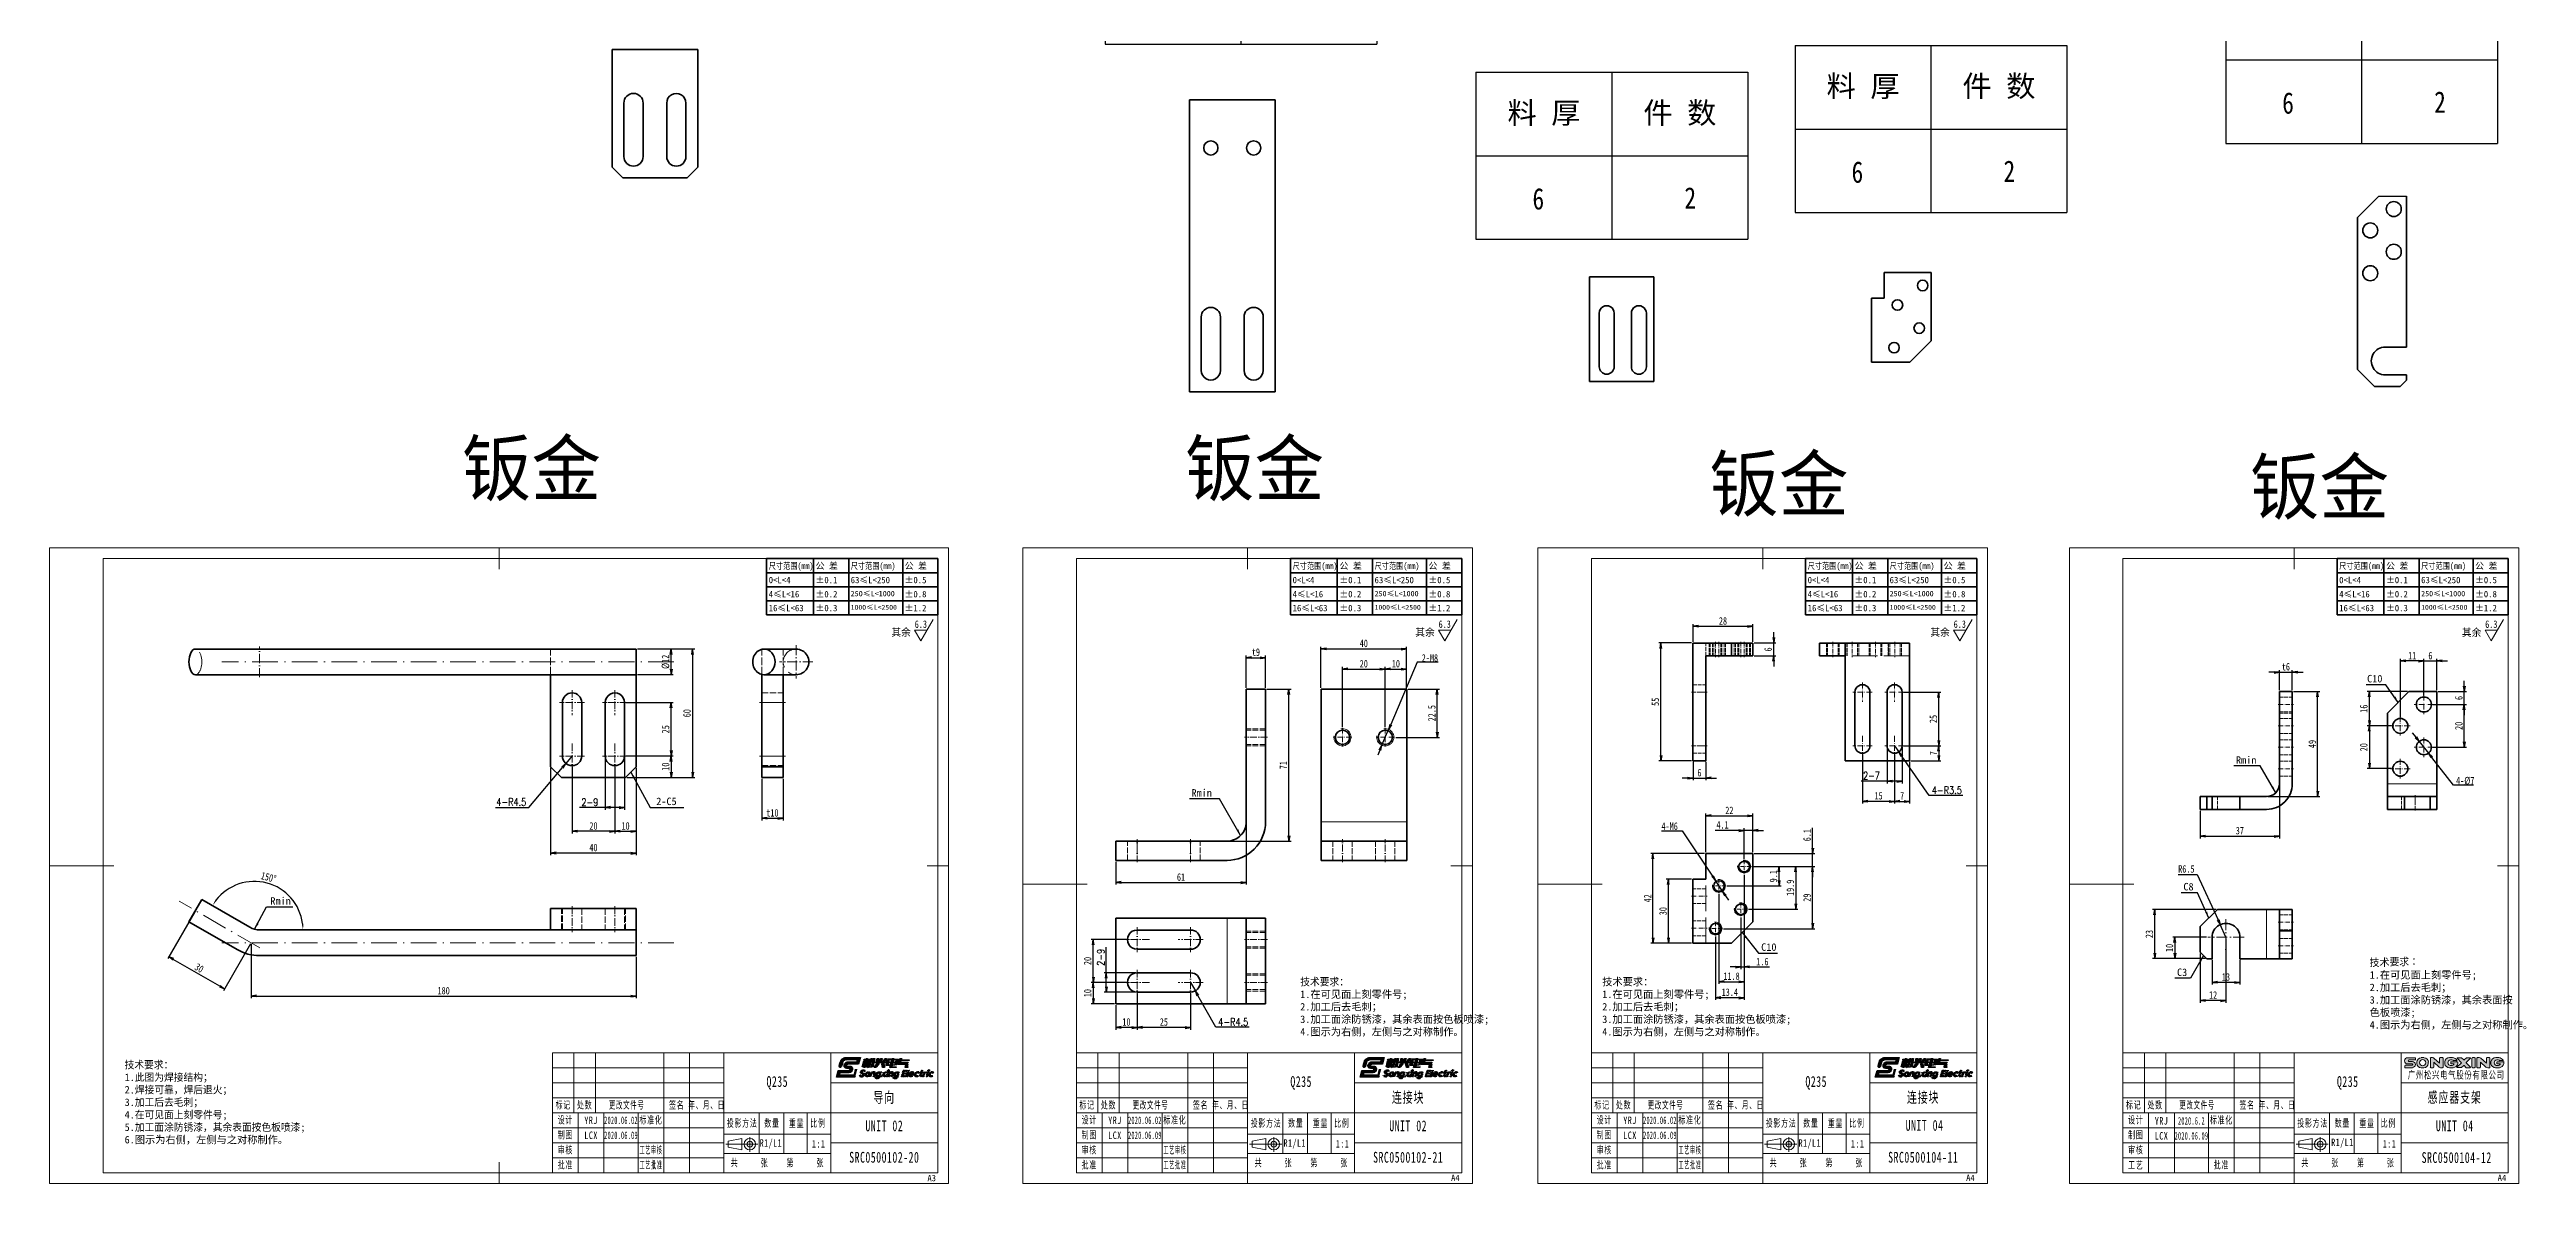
# Model space of a CAD drawing. Header units: millimetres. Extents: x -15766 to 80009, y -9701 to 15159.
# Drawn here: x 4937 to 6095, y 13254 to 13784 of the extents above; entities that cross this region are included whole.
import ezdxf
from ezdxf.enums import TextEntityAlignment as Align

# ---------------------------------------------------------------- set-up
doc = ezdxf.new("R2010")
doc.units = ezdxf.units.MM
for name, pattern in [('CENTER-HOKUTO_1', [16, 13, -1, 1, -1]), ('DASHDOT', [18.5, 12, -3, 0.5, -3]), ('DASHED', [15, 12, -3]), ('HIDDEN', [0.2, 0.1, -0.1]), ('HIDDEN-HOKUTO_1', [2, 1, -1])]:
    doc.linetypes.add(name, pattern=pattern)
doc.layers.get('DEFPOINTS').update_dxf_attribs({"lineweight": 18})
doc.layers.add('07', color=7, linetype='Continuous')
doc.layers.add('DRW0001_DXF_FORMAT', color=7, linetype='Continuous')
for name, color, linetype, lineweight in [('AM_7', 2, 'CENTER-HOKUTO_1', 18), ('AM_HID', 1, 'HIDDEN-HOKUTO_1', 18), ('AM_VIS', 7, 'Continuous', 18), ('CDRAFT0', 7, 'Continuous', 18), ('DIM', 253, 'Continuous', 20), ('title_frame', 7, 'Continuous', 18), ('word_dim', 9, 'Continuous', 18), ('尺寸线层', 3, 'Continuous', 18), ('标注线', 3, 'Continuous', 18), ('粗实线层', 7, 'Continuous', 35), ('粗实线层_1', 7, 'Continuous', 15), ('细实线层', 7, 'Continuous', 18)]:
    doc.layers.add(name, color=color, linetype=linetype, lineweight=lineweight)
doc.styles.add('DIM', font='', dxfattribs={"width": 0.8})
doc.styles.add('STYLE1', font='')
doc.styles.add('UserTxtStyle1', font='', dxfattribs={"width": 0.618357})
doc.styles.add('UserTxtStyle2', font='', dxfattribs={"width": 0.634692})
doc.styles.add('UserTxtStyle3', font='', dxfattribs={"width": 0.7})
doc.styles.add('标准', font='', dxfattribs={"width": 0.667})
doc.styles.get('DIM').set_extended_font_data('NSimSun')
doc.styles.get('STYLE1').set_extended_font_data('宋体')
doc.styles.get('UserTxtStyle1').set_extended_font_data('宋体')
doc.styles.get('UserTxtStyle2').set_extended_font_data('宋体')
doc.styles.get('UserTxtStyle3').set_extended_font_data('宋体')
doc.styles.get('标准').set_extended_font_data('宋体')
doc.dimstyles.new('1-1', dxfattribs={"dimtxt": 3.5, "dimasz": 3, "dimexe": 1, "dimexo": 0, "dimgap": 1, "dimtad": 1, "dimdsep": 46, "dimtxsty": 'DIM', "dimblk": '_CAXARROW', "dimcen": 0, "dimdle": 6, "dimclrd": 256, "dimclre": 256, "dimclrt": 3, "dimazin": 2, "dimtfac": 0.707107, "dimtmove": 0, "dimatfit": 3, "dimfxl": 0, "dimfrac": 2, "dimtolj": 1, "dimarcsym": 0})
doc.dimstyles.new('1-1$0', dxfattribs={"dimtxt": 3.5, "dimasz": 2.5, "dimexe": 1, "dimexo": 0.625, "dimgap": 0.8, "dimtad": 1, "dimdsep": 46, "dimtxsty": 'DIM', "dimblk": 'OPEN', "dimcen": 0, "dimdle": 5, "dimclrd": 256, "dimclre": 256, "dimclrt": 3, "dimazin": 3, "dimtfac": 0.5, "dimtmove": 0, "dimatfit": 3, "dimldrblk": 'OPEN', "dimfxl": 0, "dimtolj": 1, "dimarcsym": 0})
doc.dimstyles.new('1-1$3', dxfattribs={"dimtxt": 3.5, "dimasz": 2.5, "dimexe": 1, "dimexo": 0.625, "dimgap": 0.3, "dimtad": 1, "dimtih": 1, "dimtoh": 1, "dimdsep": 46, "dimtxsty": 'DIM', "dimblk": 'OPEN', "dimcen": 0, "dimdle": 5, "dimclrd": 256, "dimclre": 256, "dimclrt": 3, "dimazin": 3, "dimtfac": 0.5, "dimtmove": 0, "dimatfit": 3, "dimldrblk": 'OPEN', "dimfxl": 0, "dimtolj": 1, "dimarcsym": 0})
doc.dimstyles.new('1-1$4', dxfattribs={"dimtxt": 3.5, "dimasz": 2.5, "dimexe": 1, "dimexo": 0.625, "dimgap": 0.8, "dimtad": 1, "dimtih": 1, "dimtoh": 1, "dimzin": 12, "dimdsep": 46, "dimtxsty": 'DIM', "dimblk": 'OPEN', "dimcen": 0, "dimdle": 5, "dimclrd": 256, "dimclre": 256, "dimclrt": 3, "dimazin": 3, "dimtfac": 0.5, "dimtmove": 0, "dimatfit": 3, "dimldrblk": 'OPEN', "dimfxl": 0, "dimtolj": 1, "dimarcsym": 0})

msp = doc.modelspace()

# ---------------------------------------------------------------- texts
at = {"layer": 'DIM', "color": 2, "style": 'DIM', "width": 0.8}
for p in [(5347.31738, 13512.30629), (5592.07151, 13512.30629), (5832.7004, 13512.30629), (6081.02754, 13512.30629)]:
    msp.add_attdef('6.3', text='0.0', height=3.5, dxfattribs=at).set_placement(p, align=Align.BOTTOM_RIGHT)
at = {"layer": 'title_frame', "color": 3, "char_height": 2.958904, "attachment_point": 7, "style": 'STYLE1'}
for s, insert, width in [('A3', (5347.52107, 13254.74032), 5.8684932), ('A4', (5592.1693, 13254.89602), 6.0410959), ('A4', (5832.79819, 13254.89602), 6.0410959), ('A4', (6081.12533, 13254.89602), 6.0410959)]:
    msp.add_mtext(s, dxfattribs=dict(at, insert=insert, width=width))
at = {"layer": 'word_dim', "color": 3, "char_height": 25, "width": 116.6634772, "attachment_point": 1}
for insert in [(5130.01422, 13600.40019), (5467.86809, 13600.40239), (5712.81963, 13593.16242), (5965.40459, 13591.75662)]:
    msp.add_mtext('钣金', dxfattribs=dict(at, insert=insert))
at = {"layer": 'word_dim', "linetype": 'Continuous', "char_height": 3.5, "width": 10.860604, "attachment_point": 1}
for insert in [(5330.69067, 13513.07215), (5575.4448, 13513.07215), (5816.07369, 13513.07215), (6064.40083, 13512.93368)]:
    msp.add_mtext('{\\C3;其余}', dxfattribs=dict(at, insert=insert))
at = {"layer": 'word_dim', "color": 3, "char_height": 3.5}
for s, insert, attachment_point in [('\\A1;C10', (6027.29423, 13487.81783), 9), ('\\A1;Rmin', (5968.40459, 13449.84011), 9), ('\\A1;Rmin', (5480.43545, 13434.49408), 9), ('\\A1;2-C5', (5220.8363, 13430.50055), 7), ('\\A1;C8', (5939.07403, 13390.61047), 9), ('\\A1;Rmin', (5040.55444, 13384.01029), 7), ('\\A1;C10', (5737.06074, 13362.3891), 7), ('\\A1;C3', (5936.09709, 13350.63076), 9)]:
    msp.add_mtext(s, dxfattribs=dict(at, insert=insert, attachment_point=attachment_point))
at = {"layer": 'word_dim', "linetype": 'Continuous', "ltscale": 4, "char_height": 3.5, "width": 139.6035818, "attachment_point": 1}
for s, insert in [('{\\C3;技\\fSimSun|b0|i0|c134|p2;术\\Ftxt,bigfont|c128;\\M+19776\\M+18B81\\M+18146\\P\\fNSimSun|b0|i0|c134|p49;1\\fSimSun|b0|i0|c134|p49;.在可见面上刻零件号;\\P2.加工后去毛刺；\\P3.加工面涂防锈漆，其余表面按\\P色板喷漆;\\P\\fNSimSun|b0|i0|c134|p49;4\\fSimSun|b0|i0|c134|p49;.图示为右侧，左侧与之对称制作。\\P         }', (6021.33679, 13358.78161)), ('{\\C3;技术要求：\\P\\fNSimSun|b0|i0|c134|p49;1\\fSimSun|b0|i0|c134|p49;.在可见面上刻零件号;\\P2.加工后去毛刺；\\P3.加工面涂防锈漆，其余表面按色板喷漆;\\P\\fNSimSun|b0|i0|c134|p49;4\\fSimSun|b0|i0|c134|p49;.图示为右侧，左侧与之对称制作。\\P         }', (5521.68827, 13349.73936)), ('{\\fNSimSun|b0|i0|c134|p49;\\C3;技术要求：\\Ftxt,bigfont|c134;\\P\\fNSimSun|b0|i0|c134|p49;1\\fSimSun|b0|i0|c134|p49;.在可见面上刻零件号;\\P2.加工后去毛刺；\\P3.加工面涂防锈漆，其余表面按色板喷漆;\\P\\fNSimSun|b0|i0|c134|p49;4\\fSimSun|b0|i0|c134|p49;.图示为右侧，左侧与之对称制作。\\P         }', (5662.79291, 13349.73936)), ('{\\C3;技术要求：\\P1.此图为焊接结构；\\P2.焊接可靠，焊后退火；\\P3.加工后去毛刺；\\P4.在可见面上刻零件号;\\P5.加工面涂防锈漆，其余表面按色板喷漆;\\P\\fNSimSun|b0|i0|c134|p49;6.\\fSimSun|b0|i0|c134|p49;图示为右侧，左侧与之对称制作。}', (4972.45684, 13310.95902))]:
    msp.add_mtext(s, dxfattribs=dict(at, insert=insert))
at = {"layer": '尺寸线层', "attachment_point": 5, "line_spacing_factor": 1.15057}
for s, insert, char_height, width, style in [('{\\T1.1;Q235}', (5277.37551, 13300.73384), 5.0503058, 29.4580043, '标准'), ('{\\T1.1;导向}', (5327.37551, 13293.71458), 5.050306, 29.4580043, '标准'), ('{\\T1.1;Q235}', (5522.12964, 13300.73384), 5.0503058, 29.4580043, '标准'), ('{\\T1.1;连接块}', (5572.12964, 13293.71458), 5.0503058, 29.4580043, '标准'), ('{\\T1.1;Q235}', (5762.75854, 13300.73384), 5.0503058, 29.4580043, '标准'), ('{\\T1.1;连接块}', (5812.75854, 13293.71458), 5.0503058, 29.4580043, '标准'), ('\\T1.1;Q235', (6011.08567, 13300.73384), 5.050306, 29.4580043, '标准'), ('\\T1.1;广州松兴电气股份有限公司', (6061.80077, 13304.22272), 3.5, 47.3170633, 'UserTxtStyle3'), ('{\\T1.1;感应器支架}', (6061.08567, 13293.71458), 5.0503058, 29.4580043, '标准'), ('\\T1.1;标记', (5177.37551, 13290.23384), 3.5, 18, '标准'), ('\\T1.1;设计', (5178.37551, 13283.23384), 3.5, 22, '标准'), ('\\T1.1;处数', (5187.37551, 13290.23384), 3.5, 18, '标准'), ('{\\T1.1;YRJ}', (5190.37551, 13283.23384), 3.5, 22, '标准'), ('{\\W0.5;\\T1.1;2020.06.02}', (5204.37551, 13283.23384), 3.5, 16, '标准'), ('\\T1.1;更改文件号', (5207.00893, 13290.20985), 3.5, 30, 'UserTxtStyle1'), ('\\T1.1;标准化', (5218.37551, 13283.23384), 3.5, 22, '标准'), ('\\T1.1;签名', (5230.37551, 13290.23384), 3.5, 22, '标准'), ('\\T1.1;年、月、日', (5244.37551, 13290.23384), 3.5, 30, 'UserTxtStyle2'), ('\\T1.1;标记', (5422.12964, 13290.23384), 3.5, 18, '标准'), ('\\T1.1;设计', (5423.12964, 13283.23384), 3.5, 22, '标准'), ('\\T1.1;处数', (5432.12964, 13290.23384), 3.5, 18, '标准'), ('{\\T1.1;YRJ}', (5435.12964, 13283.23384), 3.5, 22, '标准'), ('{\\W0.5;\\T1.1;2020.06.02}', (5449.12964, 13283.23384), 3.5, 16, '标准'), ('\\T1.1;更改文件号', (5451.76306, 13290.20985), 3.5, 30, 'UserTxtStyle1'), ('\\T1.1;标准化', (5463.12964, 13283.23384), 3.5, 22, '标准'), ('\\T1.1;签名', (5475.12964, 13290.23384), 3.5, 22, '标准'), ('\\T1.1;年、月、日', (5489.12964, 13290.23384), 3.5, 30, 'UserTxtStyle2'), ('\\T1.1;标记', (5662.75854, 13290.23384), 3.5, 18, '标准'), ('\\T1.1;设计', (5663.75854, 13283.23384), 3.5, 22, '标准'), ('\\T1.1;处数', (5672.75854, 13290.23384), 3.5, 18, '标准'), ('{\\T1.1;YRJ}', (5675.75854, 13283.23384), 3.5, 22, '标准'), ('{\\W0.5;\\T1.1;2020.06.02}', (5689.75854, 13283.23384), 3.5, 16, '标准'), ('\\T1.1;更改文件号', (5692.39195, 13290.20985), 3.5, 30, 'UserTxtStyle1'), ('\\T1.1;标准化', (5703.75854, 13283.23384), 3.5, 22, '标准'), ('\\T1.1;签名', (5715.75854, 13290.23384), 3.5, 22, '标准'), ('\\T1.1;年、月、日', (5729.75854, 13290.23384), 3.5, 30, 'UserTxtStyle2'), ('\\T1.1;标记', (5911.08567, 13290.23384), 3.5, 18, '标准'), ('\\T1.1;设计', (5912.08567, 13283.23384), 3.5, 22, '标准'), ('\\T1.1;处数', (5921.08567, 13290.23384), 3.5, 18, '标准'), ('\\T1.1;更改文件号', (5940.71909, 13290.20985), 3.5, 30, 'UserTxtStyle1'), ('\\T1.1;标准化', (5952.08567, 13283.23384), 3.5, 22, '标准'), ('\\T1.1;签名', (5964.08567, 13290.23384), 3.5, 22, '标准'), ('\\T1.1;年、月、日', (5978.08567, 13290.23384), 3.5, 30, 'UserTxtStyle2'), ('\\T1.1;制图', (5178.37551, 13276.23384), 3.5, 22, '标准'), ('{\\T1.1;LCX}', (5190.37551, 13276.23384), 3.5, 22, '标准'), ('{\\W0.5;\\T1.1;2020.06.09}', (5204.37551, 13276.23384), 3.5, 16, '标准'), ('\\T1.1;投影方法', (5260.97051, 13281.73384), 3.5, 22, '标准'), ('{\\T1.1;R1/L1}', (5274.37551, 13272.23384), 3.5, 11, '标准'), ('\\T1.1;数量', (5274.87551, 13281.73384), 3.5, 22, '标准'), ('\\T1.1;重量', (5286.37551, 13281.73384), 3.5, 22, '标准'), ('\\T1.1;比例', (5296.37551, 13281.73384), 3.5, 22, '标准'), ('\\T1.1;1:1', (5296.71032, 13272.23384), 3.5, 10.6696195, '标准'), ('{\\T1.1;UNIT 02}', (5327.37551, 13280.64754), 5.0503058, 29.4580043, '标准'), ('\\T1.1;制图', (5423.12964, 13276.23384), 3.5, 22, '标准'), ('{\\T1.1;LCX}', (5435.12964, 13276.23384), 3.5, 22, '标准'), ('{\\W0.5;\\T1.1;2020.06.09}', (5449.12964, 13276.23384), 3.5, 16, '标准'), ('\\T1.1;投影方法', (5505.72464, 13281.73384), 3.5, 22, '标准'), ('{\\T1.1;R1/L1}', (5519.12964, 13272.23384), 3.5, 11, '标准'), ('\\T1.1;数量', (5519.62964, 13281.73384), 3.5, 22, '标准'), ('\\T1.1;重量', (5531.12964, 13281.73384), 3.5, 22, '标准'), ('\\T1.1;比例', (5541.12964, 13281.73384), 3.5, 22, '标准'), ('\\T1.1;1:1', (5541.46445, 13272.23384), 3.5, 10.6696195, '标准'), ('{\\T1.1;UNIT 02}', (5572.12964, 13280.64754), 5.0503058, 29.4580043, '标准'), ('\\T1.1;制图', (5663.75854, 13276.23384), 3.5, 22, '标准'), ('{\\T1.1;LCX}', (5675.75854, 13276.23384), 3.5, 22, '标准'), ('{\\W0.5;\\T1.1;2020.06.09}', (5689.75854, 13276.23384), 3.5, 16, '标准'), ('\\T1.1;投影方法', (5746.35353, 13281.73384), 3.5, 22, '标准'), ('{\\T1.1;R1/L1}', (5759.75854, 13272.23384), 3.5, 11, '标准'), ('\\T1.1;数量', (5760.25854, 13281.73384), 3.5, 22, '标准'), ('\\T1.1;重量', (5771.75854, 13281.73384), 3.5, 22, '标准'), ('\\T1.1;比例', (5781.75854, 13281.73384), 3.5, 22, '标准'), ('\\T1.1;1:1', (5782.09335, 13272.23384), 3.5, 10.6696195, '标准'), ('{\\T1.1;UNIT 04}', (5813.37315, 13280.85602), 5.0503058, 29.4580043, '标准'), ('\\T1.1;制图', (5912.08567, 13276.23384), 3.5, 22, '标准'), ('{\\T1.1;YRJ}', (5924.08567, 13282.95913), 3.5, 22, '标准'), ('{\\T1.1;LCX}', (5924.08567, 13275.95913), 3.5, 22, '标准'), ('{\\W0.5;\\T1.1;2020.06.09}', (5938.08567, 13275.95913), 3.5, 16, '标准'), ('{\\W0.5;\\T1.1;2020.6.2}', (5938.08567, 13282.95913), 3.5, 16, '标准'), ('\\T1.1;投影方法', (5994.68067, 13281.73384), 3.5, 22, '标准'), ('{\\T1.1;R1/L1}', (6008.61012, 13272.53135), 3.5, 11, '标准'), ('\\T1.1;数量', (6008.58567, 13281.73384), 3.5, 22, '标准'), ('\\T1.1;重量', (6020.08567, 13281.73384), 3.5, 22, '标准'), ('\\T1.1;比例', (6030.08567, 13281.73384), 3.5, 22, '标准'), ('\\T1.1;1:1', (6030.58567, 13272.23384), 3.5, 7.4626183, '标准'), ('{\\T1.1;UNIT 04}', (6061.08567, 13280.64754), 5.0503058, 29.4580043, '标准'), ('{\\T1.1;批准}', (5178.37551, 13262.23384), 3.5, 22, '标准'), ('\\T1.1;审核', (5178.37551, 13269.23384), 3.5, 22, '标准'), ('{\\W0.5;\\T1.1;工艺审核}', (5218.37551, 13269.23384), 3.5, 22, '标准'), ('{\\W0.5;\\T1.1;工艺批准}', (5218.37551, 13262.23384), 3.5, 22, '标准'), ('\\T1.1;共', (5257.44684, 13263.23384), 3.5, 8, '标准'), ('\\T1.1;张', (5271.44684, 13263.23384), 3.5, 8, '标准'), ('\\T1.1;第', (5283.48575, 13263.23384), 3.5, 8, '标准'), ('\\T1.1;张', (5297.44684, 13263.23384), 3.5, 8, '标准'), ('{\\T1.1;SRC0500102-20}', (5327.37551, 13265.94156), 5.0503058, 29.3737905, '标准'), ('{\\T1.1;批准}', (5423.12964, 13262.23384), 3.5, 22, '标准'), ('\\T1.1;审核', (5423.12964, 13269.23384), 3.5, 22, '标准'), ('{\\W0.5;\\T1.1;工艺审核}', (5463.12964, 13269.23384), 3.5, 22, '标准'), ('{\\W0.5;\\T1.1;工艺批准}', (5463.12964, 13262.23384), 3.5, 22, '标准'), ('\\T1.1;共', (5502.20098, 13263.23384), 3.5, 8, '标准'), ('\\T1.1;张', (5516.20098, 13263.23384), 3.5, 8, '标准'), ('\\T1.1;第', (5528.23988, 13263.23384), 3.5, 8, '标准'), ('\\T1.1;张', (5542.20098, 13263.23384), 3.5, 8, '标准'), ('{\\T1.1;SRC0500102-21}', (5572.12964, 13265.94156), 5.0503058, 29.3737905, '标准'), ('{\\T1.1;批准}', (5663.75854, 13262.23384), 3.5, 22, '标准'), ('\\T1.1;审核', (5663.75854, 13269.23384), 3.5, 22, '标准'), ('{\\W0.5;\\T1.1;工艺审核}', (5703.75854, 13269.23384), 3.5, 22, '标准'), ('{\\W0.5;\\T1.1;工艺批准}', (5703.75854, 13262.23384), 3.5, 22, '标准'), ('\\T1.1;共', (5742.82987, 13263.23384), 3.5, 8, '标准'), ('\\T1.1;张', (5756.82987, 13263.23384), 3.5, 8, '标准'), ('\\T1.1;第', (5768.86878, 13263.23384), 3.5, 8, '标准'), ('\\T1.1;张', (5782.82987, 13263.23384), 3.5, 8, '标准'), ('{\\T1.1;SRC0500104-11}', (5812.75854, 13265.94156), 5.0503058, 29.3737905, '标准'), ('\\T1.1;工艺', (5912.08567, 13262.23384), 3.5, 22, '标准'), ('\\T1.1;审核', (5912.08567, 13269.23384), 3.5, 22, '标准'), ('\\T1.1;批准', (5952.08567, 13262.23384), 3.5, 22, '标准'), ('\\T1.1;共', (5991.157, 13263.23384), 3.5, 8, '标准'), ('\\T1.1;张', (6005.157, 13263.23384), 3.5, 8, '标准'), ('\\T1.1;第', (6017.19591, 13263.23384), 3.5, 8, '标准'), ('\\T1.1;张', (6031.157, 13263.23384), 3.5, 8, '标准'), ('{\\T1.1;SRC0500104-12}', (6062.00494, 13265.79516), 5.0503058, 29.3737905, '标准')]:
    msp.add_mtext(s, dxfattribs=dict(at, insert=insert, char_height=char_height, width=width, style=style))

# ---------------------------------------------------------------- blocks, each defined once
blk = doc.blocks.new('_OPEN')
at = {"color": 0, "linetype": 'ByBlock', "lineweight": -2}
for p, q in [((-1, 0.166667), (0, 0)), ((-1, -0.166667), (0, 0)), ((0, 0), (-1, 0))]:
    blk.add_line(p, q, dxfattribs=at)
blk = doc.blocks.new('*D759')
at = {"layer": 'DEFPOINTS', "color": 0, "transparency": 16777216}
for p in [(5005.5, 13381.2), (5031.5, 13366.2), (4993.1, 13359.7)]:
    blk.add_point(p, dxfattribs=at)
at = {"layer": 'word_dim', "linetype": 'Continuous', "lineweight": -2, "transparency": 16777216}
for p, q in [((5005.2, 13380.7), (4992.6, 13358.8)), ((5016.9, 13345.9), (4995.2, 13358.4)), ((5031.2, 13365.7), (5018.6, 13343.8))]:
    blk.add_line(p, q, dxfattribs=at)
at = {"layer": 'word_dim', "lineweight": -2, "transparency": 16777216, "xscale": 2.5, "yscale": 2.5, "zscale": 2.5}
for p, rotation in [((4993.1, 13359.7), 150.0003556132655), ((5019.1, 13344.7), 330.0003556132655)]:
    blk.add_blockref('_OPEN', p, dxfattribs=dict(at, rotation=rotation))
at = {"layer": 'word_dim', "color": 3, "transparency": 16777216, "insert": (5007.3, 13354.4), "char_height": 3.5, "attachment_point": 5, "rotation": 330.0004, "style": 'DIM'}
blk.add_mtext('\\A1;30', dxfattribs=at)
blk = doc.blocks.new('*D760')
at = {"layer": 'DEFPOINTS', "color": 0, "transparency": 16777216}
for p in [(5031.5, 13366.2), (5211.5, 13360.2), (5211.5, 13341.3)]:
    blk.add_point(p, dxfattribs=at)
at = {"layer": 'word_dim', "linetype": 'Continuous', "lineweight": -2, "transparency": 16777216}
for p, q in [((5031.5, 13365.6), (5031.5, 13340.3)), ((5211.5, 13359.6), (5211.5, 13340.3)), ((5034, 13341.3), (5209, 13341.3))]:
    blk.add_line(p, q, dxfattribs=at)
at = {"layer": 'word_dim', "lineweight": -2, "transparency": 16777216, "xscale": 2.5, "yscale": 2.5, "zscale": 2.5, "rotation": 180}
blk.add_blockref('_OPEN', (5031.5, 13341.3), dxfattribs=at)
at = {"layer": 'word_dim', "lineweight": -2, "transparency": 16777216, "xscale": 2.5, "yscale": 2.5, "zscale": 2.5}
blk.add_blockref('_OPEN', (5211.5, 13341.3), dxfattribs=at)
at = {"layer": 'word_dim', "color": 3, "transparency": 16777216, "insert": (5121.5, 13343.8), "char_height": 3.5, "attachment_point": 5, "style": 'DIM'}
blk.add_mtext('\\A1;180', dxfattribs=at)
blk = doc.blocks.new('*D761')
at = {"layer": 'DEFPOINTS', "color": 0, "transparency": 16777216}
for p in [(5211.5, 13503.5), (5227.8, 13503.5), (5211.5, 13491.5)]:
    blk.add_point(p, dxfattribs=at)
at = {"layer": 'word_dim', "linetype": 'Continuous', "lineweight": -2, "transparency": 16777216}
for p, q in [((5212.1, 13503.5), (5228.8, 13503.5)), ((5227.8, 13494), (5227.8, 13501)), ((5212.1, 13491.5), (5228.8, 13491.5))]:
    blk.add_line(p, q, dxfattribs=at)
at = {"layer": 'word_dim', "lineweight": -2, "transparency": 16777216, "xscale": 2.5, "yscale": 2.5, "zscale": 2.5}
for p, rotation in [((5227.8, 13503.5), 90), ((5227.8, 13491.5), 270)]:
    blk.add_blockref('_OPEN', p, dxfattribs=dict(at, rotation=rotation))
at = {"layer": 'word_dim', "color": 3, "transparency": 16777216, "insert": (5225.2, 13497.5), "char_height": 3.5, "attachment_point": 5, "rotation": 90, "style": 'DIM'}
blk.add_mtext('\\A1;%%c12', dxfattribs=at)
blk = doc.blocks.new('_CAXARROW')
blk.add_hatch(color=0).paths.add_polyline_path([(0, 0), (-1, 0.125), (-1, -0.125)], flags=0)
blk = doc.blocks.new('*D762')
at = {"layer": 'DEFPOINTS', "color": 0, "transparency": 16777216}
for p in [(5201.5, 13449), (5211.5, 13448.5), (5211.5, 13418.3)]:
    blk.add_point(p, dxfattribs=at)
at = {"layer": 'word_dim', "linetype": 'Continuous', "lineweight": -2, "transparency": 16777216}
for p, q in [((5201.5, 13448.4), (5201.5, 13417.3)), ((5211.5, 13447.9), (5211.5, 13417.3)), ((5204, 13418.3), (5209, 13418.3))]:
    blk.add_line(p, q, dxfattribs=at)
at = {"layer": 'word_dim', "lineweight": -2, "transparency": 16777216, "xscale": 2.5, "yscale": 2.5, "zscale": 2.5, "rotation": 180}
blk.add_blockref('_OPEN', (5201.5, 13418.3), dxfattribs=at)
at = {"layer": 'word_dim', "lineweight": -2, "transparency": 16777216, "xscale": 2.5, "yscale": 2.5, "zscale": 2.5}
blk.add_blockref('_OPEN', (5211.5, 13418.3), dxfattribs=at)
at = {"layer": 'word_dim', "color": 3, "transparency": 16777216, "insert": (5206.5, 13420.8), "char_height": 3.5, "attachment_point": 5, "style": 'DIM'}
blk.add_mtext('\\A1;10', dxfattribs=at)
blk = doc.blocks.new('*D763')
at = {"layer": 'DEFPOINTS', "color": 0, "transparency": 16777216}
for p in [(5181.5, 13449), (5201.5, 13449), (5181.5, 13418.3)]:
    blk.add_point(p, dxfattribs=at)
at = {"layer": 'word_dim', "linetype": 'Continuous', "lineweight": -2, "transparency": 16777216}
for p, q in [((5181.5, 13448.4), (5181.5, 13417.3)), ((5201.5, 13448.4), (5201.5, 13417.3)), ((5199, 13418.3), (5184, 13418.3))]:
    blk.add_line(p, q, dxfattribs=at)
at = {"layer": 'word_dim', "lineweight": -2, "transparency": 16777216, "xscale": 2.5, "yscale": 2.5, "zscale": 2.5, "rotation": 180}
blk.add_blockref('_OPEN', (5181.5, 13418.3), dxfattribs=at)
at = {"layer": 'word_dim', "lineweight": -2, "transparency": 16777216, "xscale": 2.5, "yscale": 2.5, "zscale": 2.5}
blk.add_blockref('_OPEN', (5201.5, 13418.3), dxfattribs=at)
at = {"layer": 'word_dim', "color": 3, "transparency": 16777216, "insert": (5191.5, 13420.8), "char_height": 3.5, "attachment_point": 5, "style": 'DIM'}
blk.add_mtext('\\A1;20', dxfattribs=at)
blk = doc.blocks.new('*D764')
at = {"layer": 'DEFPOINTS', "color": 0, "transparency": 16777216}
for p in [(5171.5, 13448.5), (5211.5, 13448.5), (5171.5, 13408.1)]:
    blk.add_point(p, dxfattribs=at)
at = {"layer": 'word_dim', "linetype": 'Continuous', "lineweight": -2, "transparency": 16777216}
for p, q in [((5171.5, 13447.9), (5171.5, 13407.1)), ((5211.5, 13447.9), (5211.5, 13407.1)), ((5209, 13408.1), (5174, 13408.1))]:
    blk.add_line(p, q, dxfattribs=at)
at = {"layer": 'word_dim', "lineweight": -2, "transparency": 16777216, "xscale": 2.5, "yscale": 2.5, "zscale": 2.5, "rotation": 180}
blk.add_blockref('_OPEN', (5171.5, 13408.1), dxfattribs=at)
at = {"layer": 'word_dim', "lineweight": -2, "transparency": 16777216, "xscale": 2.5, "yscale": 2.5, "zscale": 2.5}
blk.add_blockref('_OPEN', (5211.5, 13408.1), dxfattribs=at)
at = {"layer": 'word_dim', "color": 3, "transparency": 16777216, "insert": (5191.5, 13410.7), "char_height": 3.5, "attachment_point": 5, "style": 'DIM'}
blk.add_mtext('\\A1;40', dxfattribs=at)
blk = doc.blocks.new('*D765')
at = {"layer": 'DEFPOINTS', "color": 0, "transparency": 16777216}
for p in [(5206, 13453.5), (5206.5, 13443.5), (5227.8, 13443.5)]:
    blk.add_point(p, dxfattribs=at)
at = {"layer": 'word_dim', "linetype": 'Continuous', "lineweight": -2, "transparency": 16777216}
for p, q in [((5206.6, 13453.5), (5228.8, 13453.5)), ((5227.8, 13451), (5227.8, 13446)), ((5207.1, 13443.5), (5228.8, 13443.5))]:
    blk.add_line(p, q, dxfattribs=at)
at = {"layer": 'word_dim', "lineweight": -2, "transparency": 16777216, "xscale": 2.5, "yscale": 2.5, "zscale": 2.5}
for p, rotation in [((5227.8, 13453.5), 90), ((5227.8, 13443.5), 270)]:
    blk.add_blockref('_OPEN', p, dxfattribs=dict(at, rotation=rotation))
at = {"layer": 'word_dim', "color": 3, "transparency": 16777216, "insert": (5225.2, 13448.5), "char_height": 3.5, "attachment_point": 5, "rotation": 90, "style": 'DIM'}
blk.add_mtext('\\A1;10', dxfattribs=at)
blk = doc.blocks.new('*D766')
at = {"layer": 'DEFPOINTS', "color": 0, "transparency": 16777216}
for p in [(5206, 13478.5), (5227.8, 13478.5), (5206, 13453.5)]:
    blk.add_point(p, dxfattribs=at)
at = {"layer": 'word_dim', "linetype": 'Continuous', "lineweight": -2, "transparency": 16777216}
for p, q in [((5206.6, 13478.5), (5228.8, 13478.5)), ((5227.8, 13456), (5227.8, 13476)), ((5206.6, 13453.5), (5228.8, 13453.5))]:
    blk.add_line(p, q, dxfattribs=at)
at = {"layer": 'word_dim', "lineweight": -2, "transparency": 16777216, "xscale": 2.5, "yscale": 2.5, "zscale": 2.5}
for p, rotation in [((5227.8, 13478.5), 90), ((5227.8, 13453.5), 270)]:
    blk.add_blockref('_OPEN', p, dxfattribs=dict(at, rotation=rotation))
at = {"layer": 'word_dim', "color": 3, "transparency": 16777216, "insert": (5225.2, 13466), "char_height": 3.5, "attachment_point": 5, "rotation": 90, "style": 'DIM'}
blk.add_mtext('\\A1;25', dxfattribs=at)
blk = doc.blocks.new('*D767')
at = {"layer": 'DEFPOINTS', "color": 0, "transparency": 16777216}
for p in [(5178.6, 13450), (5181.5, 13453.5)]:
    blk.add_point(p, dxfattribs=at)
at = {"layer": 'word_dim', "linetype": 'Continuous', "lineweight": -2, "transparency": 16777216}
for p, q in [((5161.3, 13429.5), (5177, 13448.1)), ((5181.5, 13453.5), (5178.6, 13450)), ((5145.7, 13429.5), (5161.3, 13429.5))]:
    blk.add_line(p, q, dxfattribs=at)
at = {"layer": 'word_dim', "lineweight": -2, "transparency": 16777216, "xscale": 2.5, "yscale": 2.5, "zscale": 2.5, "rotation": 49.94841588346507}
blk.add_blockref('_OPEN', (5178.6, 13450), dxfattribs=at)
at = {"layer": 'word_dim', "color": 3, "transparency": 16777216, "insert": (5153.1, 13432), "char_height": 3.5, "attachment_point": 5, "style": 'DIM'}
blk.add_mtext('\\A1;{\\Fromans,bigfont|c134;4-R4.5}', dxfattribs=at)
blk = doc.blocks.new('*X613')
at = {"layer": 'CDRAFT0'}
for p, q in [((420, 297), (0, 297)), ((0, 297), (0, 0)), ((420, 0), (420, 297)), ((0, 0), (420, 0))]:
    blk.add_line(p, q, dxfattribs=at)
at = {"layer": '粗实线层_1'}
for p, q in [((415, 292), (25, 292)), ((25, 292), (25, 5)), ((210, 297), (210, 287)), ((415, 5), (415, 292)), ((0, 148.5), (30, 148.5)), ((420, 148.5), (410, 148.5)), ((25, 5), (415, 5)), ((210, 0), (210, 10))]:
    blk.add_line(p, q, dxfattribs=at)
blk = doc.blocks.new('自由公差_1')
at = {"layer": '粗实线层'}
for p, q in [((-80, 0), (0, 0)), ((-80, 0), (-80, -26.3)), ((-58.1, 0), (-58.1, -26.3)), ((-41.6, 0), (-41.6, -26.3)), ((-16.4, 0), (-16.4, -26.3)), ((0, 0), (0, -26.3)), ((-80, -6.6), (0, -6.6)), ((-80, -13.2), (0, -13.2)), ((-80, -19.7), (0, -19.7)), ((-80, -26.3), (0, -26.3))]:
    blk.add_line(p, q, dxfattribs=at)
at = {"layer": '尺寸线层', "linetype": 'Continuous', "attachment_point": 1, "line_spacing_factor": 0.9}
for s, insert, char_height, width in [('{\\W0.8;尺寸范围(mm)}', (-79, -1.9), 3, 22.603), ('0<L<4', (-79, -8.5), 3, 22.603), ('公 差', (-57.1, -1.9), 3, 22.603), ('%%P0.1', (-57.1, -8.5), 3, 12.712), ('{\\W0.8;尺寸范围(mm)}', (-40.7, -1.9), 3, 22.603), ('63≤L<250', (-40.7, -8.5), 3, 22.603), ('公 差', (-15.5, -1.9), 3, 22.603), ('%%P0.5', (-15.5, -8.5), 3, 12.577), ('4≤L<16', (-79, -15.1), 3, 22.603), ('16≤L<63', (-79, -21.6), 3, 22.603), ('%%P0.2', (-57.1, -15.1), 3, 12.477), ('%%P0.3', (-57.1, -21.6), 3, 12.712), ('250≤L<1000', (-40.7, -15.1), 2.5, 22.603), ('1000≤L<2500', (-40.7, -21.6), 2.3, 22.603), ('%%P0.8', (-15.5, -15.1), 3, 13.076), ('%%P1.2', (-15.5, -21.6), 3, 12.876)]:
    blk.add_mtext(s, dxfattribs=dict(at, insert=insert, char_height=char_height, width=width))
blk = doc.blocks.new('SYMBOL_3_BL2', base_point=(178.1, 46.5))
at = {"layer": 'DRW0001_DXF_FORMAT', "linetype": 'Continuous'}
for color, points in [(1, [(158.2, 48.7), (157.8, 47.3), (157.7, 47.1), (157.5, 47), (157.3, 46.9), (157.1, 46.9), (156.9, 47), (156.8, 47.2), (156.7, 47.4), (156.7, 47.6), (156.9, 48.3), (156.9, 48.3), (156.9, 48.4), (158.3, 49.1), (158.2, 48.7)]), (1, [(158.7, 49.9), (158.5, 49.6), (158.3, 49.1), (156.9, 48.4), (157.2, 49.4), (157.4, 49.9), (159.4, 50.3), (159, 50.2)]), (1, [(159.7, 50.4), (159.4, 50.3), (157.4, 49.9), (157.6, 50.4), (158, 50.8), (159.9, 50.4)]), (1, [(159.9, 51.5), (160, 51.5), (166.6, 51.5), (165.8, 48.4), (165, 49.5), (165.2, 50.4), (159.9, 50.4), (158, 50.8), (158.4, 51.1), (158.9, 51.3), (159.4, 51.5), (159.8, 51.5)]), (1, [(160.4, 48.2), (160.3, 48.1), (160.2, 47.8), (159, 47.6), (159, 48), (159.1, 48.1), (159.1, 48.1), (160.8, 48.4), (160.6, 48.3)]), (1, [(160.1, 47.7), (160.2, 47.6), (159.1, 47.2), (159, 47.6), (160.2, 47.8), (160.1, 47.8)]), (1, [(160.4, 49.5), (160.8, 49.5), (165, 49.5), (165.8, 48.4), (160.8, 48.4), (159.1, 48.1), (159.2, 48.5), (159.5, 48.9), (159.6, 49), (160, 49.3)]), (1, [(162.5, 47.3), (162.7, 47), (162.9, 46.7), (163, 46.3), (163, 45.9), (162.9, 45.9), (161.6, 45.8), (161.7, 45.9), (161.8, 46.1), (161.9, 46.1), (161.9, 46.2), (161.8, 46.4), (161.8, 46.4), (161.7, 46.4), (160.3, 46.4), (159.9, 46.5), (159.9, 46.5), (159.5, 46.6), (159.3, 46.9), (159.1, 47.2), (160.2, 47.6), (160.2, 47.5), (160.3, 47.5), (161.7, 47.5), (162.1, 47.5), (162.1, 47.5)]), (5, [(168.4, 50.1), (168.4, 50.1), (168.8, 50.1), (168, 47.2), (167.9, 47.2), (167.5, 47.2), (167.6, 47.6), (168.2, 49.9), (168.2, 49.9), (168.2, 50), (168.3, 50), (168.3, 50.1)]), (5, [(169.2, 50.7), (169.3, 51), (170, 51), (169.9, 50.7), (168.2, 50.4), (168.3, 50.7)]), (5, [(169.9, 50.7), (169.8, 50.4), (169.8, 50.4), (168.9, 46.9), (168.2, 46.9), (169.1, 50.4), (168.2, 50.4), (169.9, 50.7)]), (5, [(170.2, 50.1), (170.2, 50.1), (170.5, 50.1), (169.9, 47.6), (169.2, 47.2), (169.9, 49.9), (169.9, 49.9), (169.9, 49.9), (170, 50), (170, 50), (170.1, 50.1)]), (5, [(170, 47.6), (169.9, 47.2), (169.8, 47.2), (169.3, 47.2), (169.2, 47.2), (169.9, 47.6)]), (5, [(170.8, 50.7), (170.8, 50.6), (170.7, 50.4), (170.7, 50.4), (170.5, 50.4), (170.1, 50.4), (170, 50.4), (170.1, 50.5), (170.1, 50.7), (170.1, 50.7), (170.4, 50.7), (170.8, 50.7)]), (5, [(170, 47.2), (170.7, 48.7), (171.5, 48.7), (170.8, 47.2), (170, 46.9), (170, 47.2)]), (5, [(171.9, 47.2), (172, 48.7), (172.8, 48.7), (172.7, 47.2), (170, 46.9), (170.8, 47.2)]), (5, [(171.9, 51), (171.9, 51), (172.2, 51), (171.5, 49), (171.5, 49), (170.7, 49), (170.8, 49.4), (171.3, 50.7), (171.3, 50.7), (171.4, 50.8), (171.4, 50.9), (171.5, 50.9), (171.6, 51), (171.7, 51), (171.7, 51)]), (5, [(172.9, 51), (172.9, 51), (173.3, 51), (173, 49.4), (172.2, 49), (172.5, 50.6), (172.5, 50.6), (172.5, 50.7), (172.5, 50.9), (172.7, 51), (172.8, 51)]), (5, [(182.3, 50.8), (182.2, 50.5), (182.2, 50.5), (181.9, 49.4), (172.2, 49), (180.1, 49.4), (180.2, 49.4), (180.7, 49.4), (181, 49.4), (181.2, 50.1), (181.3, 50.5), (180.5, 50.5), (180.1, 50.5), (179.9, 49.8), (179.8, 49.4), (178.9, 49.4), (179.2, 50.4), (179.2, 50.5), (179.2, 50.5), (179.2, 50.5), (179.2, 50.5), (179.3, 50.7), (179.4, 50.8), (182.3, 50.8)]), (5, [(181.9, 49.4), (181.8, 49), (181.8, 49), (181.6, 48.1), (178.5, 47.8), (179.5, 48.1), (180.2, 48.1), (180.6, 48.1), (180.8, 48.7), (180.9, 49), (180.4, 49), (180.1, 49), (179.9, 49), (179.7, 49), (178.6, 48.1), (178.8, 49), (173.6, 49), (173.5, 49), (173, 49), (172.4, 49), (172.2, 49), (181.9, 49.4)]), (5, [(180.1, 49.4), (172.2, 49), (173, 49.4), (173.5, 49.4), (173.7, 49.4), (178.9, 49.4), (178.9, 49.4), (179.8, 49.4)]), (5, [(175.4, 48.7), (174.9, 48.1), (174.2, 47.1), (174, 46.9), (173.7, 46.9), (173.1, 46.9), (173, 46.9), (173.5, 47.5), (174.2, 48.5), (174.4, 48.7), (174.7, 48.7), (175.3, 48.7)]), (5, [(175.2, 51), (175, 49.6), (175, 49.6), (174.1, 49.6), (174.1, 49.6), (174.3, 50.5), (174.3, 50.6), (174.3, 50.6), (174.3, 50.6), (174.3, 50.7), (174.3, 50.7), (174.3, 50.8), (174.3, 50.8), (174.4, 50.9), (174.4, 50.9), (174.5, 51), (174.5, 51), (174.6, 51), (174.8, 51), (174.8, 51), (174.8, 51), (174.8, 51), (175.2, 51)]), (5, [(176.8, 51), (176.6, 49.8), (176.5, 49.6), (175.8, 49.6), (175.7, 49.6), (175.8, 50.5), (175.8, 50.6), (175.9, 50.7), (175.9, 50.7), (175.9, 50.8), (175.9, 50.8), (176, 50.9), (176, 50.9), (176.1, 51), (176.1, 51), (176.2, 51), (176.3, 51), (176.3, 51), (176.3, 51), (176.3, 51), (176.7, 51)]), (5, [(177.5, 48.7), (177.7, 48.1), (177.9, 47.1), (177.9, 46.9), (177.6, 46.9), (177.1, 46.9), (177, 46.9), (176.8, 47.5), (176.6, 48.5), (176.5, 48.7), (176.9, 48.7), (177.4, 48.7)]), (5, [(178.4, 51), (178.4, 51), (178.8, 51), (178.2, 49.6), (177.3, 49.6), (177.8, 50.7), (177.8, 50.7), (177.9, 50.8), (177.9, 50.9), (178, 50.9), (178.1, 50.9), (178.2, 51), (178.2, 51), (178.3, 51)]), (5, [(179.6, 48.4), (179.5, 48.1), (178.5, 47.8), (178.6, 48.1), (178.6, 48.1), (179.7, 49)]), (5, [(181.6, 48.1), (181.5, 47.8), (181.5, 47.8), (180.3, 46.9), (180.6, 47.8), (178.5, 47.8), (181.6, 48.1)]), (5, [(181.4, 50.8), (181.4, 51), (182.3, 51), (182.3, 50.8), (179.4, 50.8), (179.8, 50.8), (180.2, 50.8)]), (5, [(183.4, 47.2), (183.3, 46.9), (181.2, 46.9), (180.5, 46.9), (180.3, 46.9), (181.5, 47.8), (181.3, 47.2)]), (5, [(188.9, 49.4), (188.8, 49), (183.9, 49), (183.6, 48.1), (181.7, 47.8), (181.8, 48.1), (182.7, 48.1), (183, 49), (182, 49), (184, 49.4)]), (5, [(184.4, 50.8), (184.3, 50.5), (184.3, 50.5), (184, 49.4), (182, 49), (182.1, 49.4), (183.1, 49.4), (183.4, 50.5), (182.4, 50.5), (182.5, 50.8), (184.4, 50.8)]), (5, [(188.8, 48.5), (188.5, 47.2), (187.5, 47), (187.8, 48.2), (184, 48.2), (184.1, 48.5), (187.9, 48.5), (188.4, 48.5)]), (5, [(185.3, 51), (185.7, 51), (185.9, 51), (185.5, 50.1), (185.2, 49.6), (184.6, 49.6), (184.3, 49.6), (184.7, 50.3), (184.8, 50.6), (184.9, 50.7), (184.9, 50.8), (185, 50.9), (185.1, 50.9), (185.1, 50.9), (185.2, 51), (185.3, 51), (185.3, 51), (185.3, 51)]), (5, [(189.4, 50.5), (189.4, 50.4), (189.4, 50.2), (189.4, 50.1), (188.1, 50.1), (186.1, 50.1), (185.7, 50.1), (185.8, 50.2), (185.9, 50.4), (185.9, 50.5), (187.1, 50.5), (189.1, 50.5)]), (5, [(188.9, 47.2), (188.8, 46.9), (188.4, 46.9), (187.5, 46.9), (187.5, 47), (188.5, 47.2)]), (1, [(162.9, 45.8), (162.8, 45.4), (157, 44.4), (155.4, 42.4), (156.2, 45.5), (161.2, 45.5), (161.4, 45.6), (161.6, 45.8), (162.9, 45.9)]), (1, [(163.4, 43.5), (164.2, 42.4), (155.4, 42.4), (157, 44.4), (156.8, 43.5)]), (1, [(161.6, 44.5), (161.2, 44.4), (157, 44.4), (162.8, 45.4), (162.5, 45), (162.4, 44.9), (162, 44.6)])]:
    blk.add_hatch(color=color, dxfattribs=at).paths.add_polyline_path(points)
at = {"layer": 'DRW0001_DXF_FORMAT', "linetype": 'HIDDEN'}
for points in [[(167, 43.1), (167, 43.1), (167.1, 43), (166.4, 42.6), (166.1, 43), (166.7, 43.5), (166.8, 43.3)], [(167.3, 43), (167.4, 43), (168.3, 43), (166.4, 42.6), (167.1, 43), (167.2, 43)], [(168, 42.7), (167.8, 42.5), (167.8, 42.5), (167.6, 42.4), (167.3, 42.4), (167.1, 42.4), (167.1, 42.4), (166.9, 42.4), (166.7, 42.5), (166.5, 42.5), (166.4, 42.6), (166.4, 42.6), (168.3, 43), (168.2, 42.8)], [(167.5, 45), (167.5, 44.9), (167.4, 44.8), (166.7, 44.7), (166.7, 44.8), (166.7, 45), (166.8, 45.2), (167.8, 45.1), (167.6, 45.1)], [(167.4, 44.7), (167.4, 44.7), (166.7, 44.5), (166.7, 44.7), (167.4, 44.8), (167.4, 44.8)], [(167.5, 44.6), (168.2, 44.1), (167, 44.1), (166.9, 44.1), (166.8, 44.2), (166.7, 44.4), (166.7, 44.5), (167.4, 44.7), (167.5, 44.6)], [(168.8, 45.5), (169, 45.2), (168.4, 44.8), (168.1, 45.1), (168, 45.1), (167.9, 45.2), (167.9, 45.2), (166.8, 45.2), (167, 45.3), (167.2, 45.5), (168.8, 45.5)], [(168.2, 44.1), (168.3, 44), (167.7, 43.6), (167, 44), (167, 44), (167, 44.1), (167, 44.1), (168.2, 44.1), (168.2, 44.1), (168.2, 44.1)], [(167.8, 45.8), (168, 45.8), (168.1, 45.8), (168.3, 45.7), (168.5, 45.7), (168.6, 45.6), (168.8, 45.5), (167.2, 45.5), (167.4, 45.6), (167.4, 45.6), (167.6, 45.7)], [(168.5, 43.6), (168.5, 43.5), (168.5, 43.3), (168.4, 43.1), (168.3, 43), (167.4, 43), (167.5, 43.1), (167.6, 43.1), (167.7, 43.2), (167.8, 43.3), (167.8, 43.4), (167.8, 43.4), (167.7, 43.5), (167.7, 43.6), (167.7, 43.6), (168.3, 44), (168.4, 43.9), (168.5, 43.8)], [(169.6, 44), (169.5, 43.9), (168.8, 43.7), (168.9, 43.9), (169.6, 44)], [(169.5, 43.8), (169.4, 43.7), (168.8, 43.5), (168.8, 43.7), (169.5, 43.9)], [(169.4, 43.6), (169.4, 43.5), (168.8, 43.4), (168.8, 43.5), (169.4, 43.7)], [(169.4, 43.4), (169.5, 43.3), (168.8, 43.2), (168.8, 43.4), (169.4, 43.5), (169.4, 43.5)], [(169.5, 43.2), (169.6, 43.2), (168.8, 43.1), (168.8, 43.2), (169.5, 43.3)], [(169.9, 43.1), (170.8, 43), (170.7, 42.8), (169, 42.8), (168.9, 42.9), (168.8, 43.1), (169.6, 43.2), (169.6, 43.2), (169.7, 43.1), (169.7, 43.1), (169.8, 43.1)], [(169.7, 44.1), (169.6, 44), (168.9, 43.9), (169, 44.1), (169.9, 44.2), (169.8, 44.2)], [(170, 44.3), (169.9, 44.2), (169, 44.1), (169.1, 44.2), (170.2, 44.3), (170.1, 44.3)], [(170.7, 42.8), (170.5, 42.7), (170.3, 42.6), (170.1, 42.5), (169.9, 42.5), (169.7, 42.5), (169.5, 42.5), (169.4, 42.5), (169.2, 42.6), (169.1, 42.7), (169, 42.8), (170.7, 42.8)], [(170.2, 44.9), (170.4, 44.9), (170.5, 44.9), (170.7, 44.8), (170.8, 44.8), (171, 44.7), (171.1, 44.6), (171.2, 44.5), (171.2, 44.3), (171.3, 44.2), (171.3, 44), (171.3, 43.8), (171.2, 43.7), (171.2, 43.5), (171.1, 43.3), (171, 43.1), (170.8, 43), (169.9, 43.1), (170, 43.1), (170.1, 43.1), (170.2, 43.2), (170.3, 43.2), (170.3, 43.3), (170.4, 43.3), (170.5, 43.4), (170.6, 43.5), (170.6, 43.6), (170.6, 43.7), (170.6, 43.8), (170.7, 43.8), (170.6, 43.9), (170.6, 44), (170.6, 44.1), (170.6, 44.1), (170.5, 44.2), (170.4, 44.2), (170.4, 44.2), (170.4, 44.3), (170.3, 44.3), (170.2, 44.3), (169.1, 44.2), (169.2, 44.4), (169.4, 44.5), (169.4, 44.5), (169.6, 44.7), (169.8, 44.8), (170, 44.8)], [(173.4, 44.8), (173.5, 44.7), (172.5, 44.3), (172.4, 44.2), (172.3, 44.2), (172.2, 44.1), (171.2, 42.5), (171.8, 44.9), (172.4, 44.7), (172.4, 44.7), (172.5, 44.8), (173.3, 44.8)], [(172.8, 44.9), (173, 44.9), (173.1, 44.9), (173.3, 44.9), (173.3, 44.8), (172.5, 44.8), (172.7, 44.9)], [(172.7, 44.3), (172.6, 44.3), (172.5, 44.3), (173.5, 44.7), (173.6, 44.6), (173.6, 44.5), (173.7, 44.4), (173.7, 44.2), (173.6, 44.1), (173.6, 44), (173, 44), (173, 44.1), (173, 44.2), (172.9, 44.2), (172.9, 44.3), (172.8, 44.3), (172.8, 44.3)], [(173.6, 44), (173.6, 44), (173.2, 42.5), (172.6, 42.5), (172.8, 43.4), (173, 44), (173, 44), (173, 44), (173.6, 44)], [(173.5, 42.2), (174.1, 42.4), (174.1, 42.3), (174.2, 42.2), (173.5, 42.1)], [(174.5, 42.1), (174.6, 42.1), (175.5, 42), (175.3, 41.9), (175.1, 41.7), (174.9, 41.6), (174.7, 41.6), (174.5, 41.5), (174.3, 41.5), (174.2, 41.5), (174.1, 41.6), (174, 41.6), (173.8, 41.7), (173.7, 41.8), (173.6, 41.9), (173.5, 42.1), (174.2, 42.2), (174.3, 42.1)], [(174.3, 43.6), (174.3, 43.5), (173.7, 43.4), (173.8, 43.6), (174.4, 43.7)], [(174.3, 43.4), (174.4, 43.4), (173.7, 43.2), (173.7, 43.4), (174.3, 43.5)], [(174.4, 43.2), (174.5, 43.2), (173.8, 43), (173.7, 43.2), (174.4, 43.4), (174.4, 43.3)], [(174.5, 43.9), (174.4, 43.9), (173.8, 43.7), (173.9, 43.9), (174.7, 44.1), (174.6, 44)], [(174.4, 43.8), (174.4, 43.7), (173.8, 43.6), (173.8, 43.7), (174.4, 43.9)], [(174.8, 43.1), (174.9, 43.1), (175, 43.1), (175.1, 43.1), (175.2, 43.2), (175.3, 43.3), (175.3, 43.3), (175.4, 43.4), (175.5, 43.5), (175.8, 42.7), (175.7, 42.5), (175.6, 42.2), (175.5, 42), (174.6, 42.1), (174.7, 42.2), (174.9, 42.2), (175, 42.3), (175.1, 42.5), (175.1, 42.5), (175.2, 42.6), (174.1, 42.6), (174, 42.7), (173.9, 42.9), (173.8, 43), (174.5, 43.2), (174.6, 43.1), (174.6, 43.1), (174.7, 43.1)], [(174.7, 44.2), (174.7, 44.1), (173.9, 43.9), (174, 44.1), (174.1, 44.3), (175, 44.3), (174.9, 44.2), (174.8, 44.2)], [(175.8, 44.7), (176.4, 44.9), (175.8, 42.7), (175.8, 42.7), (175.5, 43.5), (175.5, 43.6), (175.5, 43.7), (175.6, 43.7), (175.6, 43.8), (175.6, 43.9), (175.5, 44), (175.5, 44.1), (175.5, 44.1), (175.4, 44.2), (175.3, 44.2), (175.3, 44.2), (175.2, 44.3), (175.1, 44.3), (174.1, 44.3), (174.3, 44.5), (174.4, 44.6), (174.6, 44.7), (175.8, 44.7)], [(175, 42.5), (174.8, 42.5), (174.6, 42.5), (174.4, 42.5), (174.3, 42.5), (174.2, 42.5), (174.1, 42.6), (175.2, 42.6)], [(175.4, 44.9), (175.6, 44.8), (175.8, 44.7), (174.6, 44.7), (174.8, 44.8), (175.1, 44.9), (175.3, 44.9), (175.4, 44.9)], [(177.7, 44.3), (178.2, 44.8), (178.9, 44.8), (177.9, 43.8), (176, 42.5), (177.2, 43.8)], [(177.4, 43.3), (176.7, 42.5), (176, 42.5), (177.9, 43.8), (178.4, 42.5), (177.7, 42.5)], [(179.2, 44.7), (179.5, 44.8), (179.9, 44.9), (179.6, 43.7), (179.2, 42.5), (178.9, 42.5), (178.6, 42.5), (178.9, 43.6), (179.2, 44.7), (179.2, 44.7)], [(180, 45.8), (180, 45.7), (180, 45.7), (180.1, 45.7), (180.1, 45.6), (180.1, 45.6), (180.1, 45.5), (180.1, 45.5), (180.1, 45.4), (180.1, 45.3), (180, 45.3), (180, 45.2), (180, 45.2), (179.9, 45.1), (179.4, 45.1), (179.3, 45.2), (179.3, 45.2), (179.3, 45.3), (179.3, 45.3), (179.3, 45.4), (179.3, 45.4), (179.3, 45.5), (179.4, 45.5), (179.4, 45.6), (179.4, 45.6), (179.5, 45.7), (179.5, 45.7), (179.6, 45.7), (179.6, 45.8), (179.9, 45.8)], [(179.9, 45.1), (179.8, 45.1), (179.8, 45.1), (179.7, 45), (179.7, 45), (179.6, 45), (179.5, 45), (179.5, 45), (179.4, 45.1), (179.4, 45.1), (179.4, 45.1), (179.9, 45.1)], [(179.7, 45.8), (179.8, 45.8), (179.9, 45.8), (179.9, 45.8), (179.9, 45.8), (179.6, 45.8), (179.7, 45.8)], [(181.8, 44.8), (181.9, 44.7), (180.9, 44.3), (180.8, 44.2), (180.7, 44.2), (180.6, 44.1), (179.6, 42.5), (180.2, 44.9), (180.8, 44.7), (180.8, 44.7), (180.9, 44.8), (181.8, 44.8)], [(180.4, 43.3), (180.2, 42.5), (179.6, 42.5), (180.6, 44.1), (180.6, 44), (180.4, 43.4)], [(181.2, 44.9), (181.4, 44.9), (181.6, 44.9), (181.7, 44.9), (181.8, 44.8), (180.9, 44.8), (181.1, 44.9)], [(181.1, 44.3), (181, 44.3), (180.9, 44.3), (181.9, 44.7), (182, 44.6), (182, 44.5), (182.1, 44.4), (182.1, 44.2), (182.1, 44.1), (182.1, 44), (181.4, 44), (181.4, 44.1), (181.4, 44.2), (181.4, 44.2), (181.3, 44.3), (181.3, 44.3), (181.2, 44.3)], [(182.1, 44), (182.1, 44), (181.6, 42.5), (181, 42.5), (181.2, 43.2), (181.4, 44), (181.4, 44), (181.4, 44), (182.1, 44)], [(181.9, 42.2), (182.5, 42.4), (182.6, 42.3), (182.6, 42.2), (182, 42.1)], [(182.9, 42.1), (183, 42.1), (183.9, 42), (183.7, 41.9), (183.6, 41.7), (183.4, 41.6), (183.1, 41.6), (182.9, 41.5), (182.8, 41.5), (182.6, 41.5), (182.5, 41.6), (182.4, 41.6), (182.3, 41.7), (182.1, 41.8), (182, 41.9), (182, 42.1), (182.6, 42.2), (182.8, 42.1)], [(182.9, 43.9), (182.9, 43.9), (182.2, 43.7), (182.3, 43.9), (183.1, 44.1), (183, 44)], [(182.8, 43.8), (182.8, 43.7), (182.2, 43.6), (182.2, 43.7), (182.9, 43.9)], [(182.8, 43.6), (182.8, 43.5), (182.2, 43.4), (182.2, 43.6), (182.8, 43.7)], [(182.8, 43.4), (182.8, 43.4), (182.2, 43.2), (182.2, 43.4), (182.8, 43.5)], [(183.2, 43.1), (183.3, 43.1), (183.4, 43.1), (183.5, 43.1), (183.6, 43.2), (183.7, 43.3), (183.8, 43.3), (183.8, 43.4), (183.9, 43.5), (184.2, 42.7), (184.2, 42.5), (184, 42.2), (183.9, 42), (183, 42.1), (183.1, 42.2), (183.3, 42.2), (183.4, 42.3), (183.5, 42.5), (183.6, 42.5), (183.6, 42.6), (182.5, 42.6), (182.4, 42.7), (182.3, 42.9), (182.2, 43), (182.9, 43.2), (183, 43.1), (183.1, 43.1), (183.1, 43.1)], [(182.9, 43.2), (182.9, 43.2), (182.2, 43), (182.2, 43.2), (182.8, 43.4), (182.8, 43.3)], [(183.2, 44.2), (183.1, 44.1), (182.3, 43.9), (182.4, 44.1), (182.5, 44.3), (183.4, 44.3), (183.4, 44.2), (183.3, 44.2)], [(184.2, 44.7), (184.8, 44.9), (184.2, 42.7), (184.2, 42.7), (183.9, 43.5), (183.9, 43.6), (184, 43.7), (184, 43.7), (184, 43.8), (184, 43.9), (184, 44), (183.9, 44.1), (183.9, 44.1), (183.8, 44.2), (183.8, 44.2), (183.7, 44.2), (183.6, 44.3), (183.5, 44.3), (182.5, 44.3), (182.7, 44.5), (182.9, 44.6), (183.1, 44.7), (184.2, 44.7)], [(183.4, 42.5), (183.2, 42.5), (183, 42.5), (182.8, 42.5), (182.7, 42.5), (182.7, 42.5), (182.5, 42.6), (183.6, 42.6)], [(183.9, 44.9), (184, 44.8), (184.2, 44.7), (183.1, 44.7), (183.3, 44.8), (183.5, 44.9), (183.7, 44.9), (183.8, 44.9)], [(188.5, 45.6), (188.3, 45), (187, 45), (185.8, 42.5), (186.6, 45.6), (186.7, 45.6)], [(188.2, 44.4), (188, 43.8), (186.7, 43.8), (185.8, 42.5), (187, 45), (186.9, 44.4)], [(187.8, 43.1), (187.7, 42.5), (186.4, 42.5), (185.9, 42.5), (185.8, 42.5), (186.7, 43.8), (186.5, 43.1)], [(189.5, 45.6), (189.1, 44.1), (188.7, 42.5), (188.4, 42.5), (188, 42.5), (188.4, 44), (188.8, 45.5), (189.2, 45.5), (189.5, 45.6), (189.5, 45.6)], [(191.7, 43.7), (191.6, 43.5), (189.9, 43.5), (189.2, 43.4), (189.2, 43.5), (189.3, 43.7), (191.7, 43.7)], [(189.9, 43.4), (189.9, 43.3), (189.2, 43.2), (189.2, 43.4), (189.9, 43.5)], [(190, 43.2), (190.1, 43.1), (189.3, 43), (189.2, 43.2), (189.9, 43.3)], [(191.6, 44.5), (191.6, 44.5), (191.6, 44.4), (191.7, 44.3), (191.7, 44.1), (191.7, 43.9), (191.7, 43.8), (189.3, 43.7), (189.3, 43.9), (189.4, 44.1), (190.1, 44), (190, 44), (190.9, 44), (191.1, 44), (191.1, 44), (191, 44.1), (191, 44.1), (191, 44.1), (191, 44.1), (191, 44.1), (191, 44.1), (191, 44.1), (191, 44.2), (190.9, 44.2), (190.8, 44.2), (190.8, 44.3), (190.8, 44.3), (190.7, 44.3), (190.6, 44.3), (189.5, 44.2), (189.7, 44.4), (189.9, 44.5), (191.6, 44.5)], [(190.3, 43.1), (190.5, 43.1), (190.6, 43.1), (190.7, 43.2), (190.8, 43.3), (191.1, 42.8), (189.4, 42.8), (189.4, 42.9), (189.3, 43), (190.1, 43.1), (190.2, 43.1)], [(190.4, 44.2), (190.3, 44.2), (189.4, 44.1), (189.5, 44.2), (190.6, 44.3), (190.6, 44.3), (190.5, 44.3)], [(190.2, 44.1), (190.1, 44), (189.4, 44.1), (190.3, 44.2), (190.3, 44.2), (190.2, 44.1)], [(191.1, 42.8), (190.9, 42.7), (190.7, 42.6), (190.5, 42.5), (190.3, 42.5), (190.2, 42.5), (190, 42.5), (189.8, 42.5), (189.7, 42.6), (189.5, 42.7), (189.4, 42.8), (191.1, 42.8)], [(191.3, 44.8), (191.4, 44.7), (191.5, 44.6), (191.6, 44.5), (189.9, 44.5), (189.9, 44.5), (190.1, 44.7), (190.2, 44.8), (191.2, 44.8)], [(190.6, 44.9), (190.8, 44.9), (191, 44.9), (191.2, 44.8), (191.2, 44.8), (190.2, 44.8), (190.4, 44.8)], [(192.8, 44.1), (192.7, 43.9), (192.6, 43.8), (192.5, 43.7), (191.9, 43.5), (191.9, 43.7), (192, 43.9), (192.1, 44), (192.9, 44.2), (192.8, 44.1)], [(192.5, 43.6), (192.5, 43.5), (191.9, 43.3), (191.9, 43.5), (192.5, 43.7)], [(192.5, 43.4), (192.6, 43.3), (191.9, 43.2), (191.9, 43.3), (192.5, 43.5)], [(192.7, 43.2), (192.8, 43.1), (191.9, 43), (191.9, 43.2), (192.6, 43.3)], [(193, 43.1), (193.1, 43.1), (193.2, 43.1), (193.4, 43.2), (193.4, 43.3), (193.8, 42.8), (192.1, 42.8), (192, 42.9), (191.9, 43), (192.8, 43.1), (192.9, 43.1)], [(193, 44.2), (192.9, 44.2), (192.1, 44), (192.2, 44.2), (192.3, 44.4), (193.3, 44.3), (193.2, 44.3)], [(193.7, 42.8), (193.6, 42.7), (193.4, 42.6), (193.2, 42.5), (193, 42.5), (192.8, 42.5), (192.6, 42.5), (192.5, 42.5), (192.3, 42.6), (192.2, 42.7), (192.1, 42.8), (193.8, 42.8)], [(193.9, 44.8), (194.1, 44.7), (194.2, 44.6), (194.2, 44.5), (193.7, 44.1), (193.6, 44.2), (193.5, 44.2), (193.5, 44.3), (193.4, 44.3), (193.3, 44.3), (192.3, 44.4), (192.5, 44.5), (192.5, 44.6), (192.7, 44.7), (192.9, 44.8), (193.9, 44.8)], [(193.3, 44.9), (193.5, 44.9), (193.6, 44.9), (193.8, 44.8), (193.9, 44.8), (192.9, 44.8), (193.1, 44.8)], [(195, 45.5), (195.7, 45.6), (195.5, 44.8), (194.4, 44.2), (194.5, 44.8), (194.9, 44.8)], [(195.9, 44.8), (195.7, 44.2), (195.3, 44.2), (194.4, 43.2), (194.7, 44.2), (194.4, 44.2), (195.5, 44.8)], [(195.1, 43.2), (195.1, 43.2), (195.2, 43.2), (194.4, 43), (194.4, 43.2), (194.4, 43.2), (194.4, 43.2), (194.4, 43.2), (194.4, 43.2), (195.3, 44.2), (195.1, 43.3), (195.1, 43.3), (195.1, 43.3)], [(195.2, 43.2), (195.3, 43.2), (195.3, 43.2), (195.2, 42.6), (195.2, 42.5), (195.2, 42.5), (195, 42.5), (194.9, 42.5), (194.7, 42.5), (194.6, 42.6), (194.5, 42.7), (194.5, 42.8), (194.4, 42.9), (194.4, 43), (195.2, 43.2)], [(197.3, 44.9), (197.4, 44.9), (197.6, 44.9), (197.7, 44.9), (197.5, 44.2), (197.5, 44.2), (197.5, 44.2), (197.4, 44.2), (197.4, 44.2), (197.4, 44.2), (197.4, 44.2), (197.3, 44.3), (197.2, 44.3), (197.2, 44.3), (197.1, 44.3), (197, 44.3), (196.9, 44.3), (196.8, 44.2), (196.8, 44.2), (196.7, 44.1), (195.6, 42.5), (196.3, 44.9), (196.8, 44.7), (196.8, 44.7), (197, 44.8), (197.1, 44.9)], [(196.6, 43.9), (196.4, 43.3), (196.4, 43.4), (196.2, 42.5), (195.6, 42.5), (196.7, 44.1), (196.6, 44), (196.6, 43.9)], [(198, 44.7), (198.3, 44.8), (198.7, 44.9), (198.3, 43.7), (198, 42.5), (197.7, 42.5), (197.4, 42.5), (197.7, 43.6), (198, 44.7), (198, 44.7)], [(198.7, 45.8), (198.8, 45.7), (198.8, 45.7), (198.9, 45.7), (198.9, 45.6), (198.9, 45.6), (198.9, 45.5), (198.9, 45.5), (198.9, 45.4), (198.9, 45.3), (198.8, 45.3), (198.8, 45.2), (198.7, 45.2), (198.7, 45.1), (198.2, 45.1), (198.1, 45.2), (198.1, 45.2), (198.1, 45.3), (198.1, 45.3), (198.1, 45.4), (198.1, 45.4), (198.1, 45.5), (198.2, 45.5), (198.2, 45.6), (198.2, 45.6), (198.3, 45.7), (198.3, 45.7), (198.4, 45.7), (198.4, 45.8), (198.7, 45.8)], [(198.7, 45.1), (198.6, 45.1), (198.6, 45.1), (198.5, 45), (198.4, 45), (198.4, 45), (198.3, 45), (198.3, 45), (198.3, 45), (198.2, 45.1), (198.2, 45.1), (198.2, 45.1), (198.7, 45.1)], [(198.5, 45.8), (198.6, 45.8), (198.7, 45.8), (198.7, 45.8), (198.7, 45.8), (198.4, 45.8), (198.5, 45.8)], [(199.5, 44.1), (199.4, 43.9), (199.3, 43.8), (199.2, 43.7), (198.6, 43.5), (198.6, 43.7), (198.7, 43.9), (198.8, 44), (199.6, 44.2), (199.5, 44.1)], [(199.2, 43.6), (199.2, 43.5), (198.6, 43.3), (198.6, 43.5), (199.2, 43.7)], [(199.2, 43.4), (199.3, 43.3), (198.6, 43.2), (198.6, 43.3), (199.2, 43.5)], [(199.4, 43.2), (199.5, 43.1), (198.6, 43), (198.6, 43.2), (199.3, 43.3)], [(199.7, 43.1), (199.8, 43.1), (199.9, 43.1), (200.1, 43.2), (200.1, 43.3), (200.5, 42.8), (198.8, 42.8), (198.7, 42.9), (198.6, 43), (199.5, 43.1), (199.6, 43.1)], [(199.7, 44.2), (199.6, 44.2), (198.8, 44), (198.9, 44.2), (199, 44.4), (200, 44.3), (199.9, 44.3)], [(200.4, 42.8), (200.3, 42.7), (200.1, 42.6), (199.9, 42.5), (199.7, 42.5), (199.5, 42.5), (199.3, 42.5), (199.2, 42.5), (199, 42.6), (198.9, 42.7), (198.8, 42.8), (200.5, 42.8)], [(200.6, 44.8), (200.8, 44.7), (200.9, 44.6), (200.9, 44.5), (200.4, 44.1), (200.3, 44.2), (200.2, 44.2), (200.1, 44.3), (200, 44.3), (199, 44.4), (199.2, 44.5), (199.2, 44.6), (199.4, 44.7), (199.6, 44.8), (200.6, 44.8)], [(200, 44.9), (200.2, 44.9), (200.3, 44.9), (200.5, 44.8), (200.6, 44.8), (199.6, 44.8), (199.8, 44.8)]]:
    blk.add_hatch(color=8, dxfattribs=at).paths.add_polyline_path(points)
at = {"layer": 'DRW0001_DXF_FORMAT', "color": 1, "linetype": 'Continuous'}
for points in [[(158.2, 48.7), (157.8, 47.3), (157.7, 47.1), (157.5, 47), (157.3, 46.9), (157.1, 46.9), (156.9, 47), (156.8, 47.2), (156.7, 47.4), (156.7, 47.6), (156.9, 48.3), (156.9, 48.3), (156.9, 48.4), (158.3, 49.1), (158.2, 48.7), (158.2, 48.7)], [(158.7, 49.9), (158.5, 49.6), (158.3, 49.1), (156.9, 48.4), (157.2, 49.4), (157.4, 49.9), (159.4, 50.3), (159, 50.2), (158.7, 49.9)], [(159.7, 50.4), (159.4, 50.3), (157.4, 49.9), (157.6, 50.4), (158, 50.8), (159.9, 50.4), (159.7, 50.4)], [(159.9, 51.5), (160, 51.5), (166.6, 51.5), (165.8, 48.4), (165, 49.5), (165.2, 50.4), (159.9, 50.4), (158, 50.8), (158.4, 51.1), (158.9, 51.3), (159.4, 51.5), (159.8, 51.5), (159.9, 51.5)], [(160.4, 48.2), (160.3, 48.1), (160.2, 47.8), (159, 47.6), (159, 48), (159.1, 48.1), (159.1, 48.1), (160.8, 48.4), (160.6, 48.3), (160.4, 48.2)], [(160.1, 47.7), (160.2, 47.6), (159.1, 47.2), (159, 47.6), (160.2, 47.8), (160.1, 47.8), (160.1, 47.7)], [(160.4, 49.5), (160.8, 49.5), (165, 49.5), (165.8, 48.4), (160.8, 48.4), (159.1, 48.1), (159.2, 48.5), (159.5, 48.9), (159.6, 49), (160, 49.3), (160.4, 49.5)], [(162.5, 47.3), (162.7, 47), (162.9, 46.7), (163, 46.3), (163, 45.9), (162.9, 45.9), (161.6, 45.8), (161.7, 45.9), (161.8, 46.1), (161.9, 46.1), (161.9, 46.2), (161.8, 46.4), (161.8, 46.4), (161.7, 46.4), (160.3, 46.4), (159.9, 46.5), (159.9, 46.5), (159.5, 46.6), (159.3, 46.9), (159.1, 47.2), (160.2, 47.6), (160.2, 47.5), (160.3, 47.5), (161.7, 47.5), (162.1, 47.5), (162.1, 47.5), (162.5, 47.3)], [(162.9, 45.8), (162.8, 45.4), (157, 44.4), (155.4, 42.4), (156.2, 45.5), (161.2, 45.5), (161.4, 45.6), (161.6, 45.8), (162.9, 45.9), (162.9, 45.8)], [(163.4, 43.5), (164.2, 42.4), (155.4, 42.4), (157, 44.4), (156.8, 43.5), (163.4, 43.5)], [(161.6, 44.5), (161.2, 44.4), (157, 44.4), (162.8, 45.4), (162.5, 45), (162.4, 44.9), (162, 44.6), (161.6, 44.5)]]:
    blk.add_lwpolyline(points, dxfattribs=at)
at = {"layer": 'DRW0001_DXF_FORMAT', "color": 5, "linetype": 'Continuous'}
for points in [[(168.4, 50.1), (168.4, 50.1), (168.8, 50.1), (168, 47.2), (167.9, 47.2), (167.5, 47.2), (167.6, 47.6), (168.2, 49.9), (168.2, 49.9), (168.2, 50), (168.3, 50), (168.3, 50.1), (168.4, 50.1)], [(169.2, 50.7), (169.3, 51), (170, 51), (169.9, 50.7), (168.2, 50.4), (168.3, 50.7), (169.2, 50.7)], [(169.9, 50.7), (169.8, 50.4), (169.8, 50.4), (168.9, 46.9), (168.2, 46.9), (169.1, 50.4), (168.2, 50.4), (169.9, 50.7), (169.9, 50.7)], [(170.2, 50.1), (170.2, 50.1), (170.5, 50.1), (169.9, 47.6), (169.2, 47.2), (169.9, 49.9), (169.9, 49.9), (169.9, 49.9), (170, 50), (170, 50), (170.1, 50.1), (170.2, 50.1)], [(170, 47.6), (169.9, 47.2), (169.8, 47.2), (169.3, 47.2), (169.2, 47.2), (169.9, 47.6), (170, 47.6)], [(170.8, 50.7), (170.8, 50.6), (170.7, 50.4), (170.7, 50.4), (170.5, 50.4), (170.1, 50.4), (170, 50.4), (170.1, 50.5), (170.1, 50.7), (170.1, 50.7), (170.4, 50.7), (170.8, 50.7), (170.8, 50.7)], [(170, 47.2), (170.7, 48.7), (171.5, 48.7), (170.8, 47.2), (170, 46.9), (170, 47.2), (170, 47.2)], [(171.9, 47.2), (172, 48.7), (172.8, 48.7), (172.7, 47.2), (170, 46.9), (170.8, 47.2), (171.9, 47.2)], [(171.9, 51), (171.9, 51), (172.2, 51), (171.5, 49), (171.5, 49), (170.7, 49), (170.8, 49.4), (171.3, 50.7), (171.3, 50.7), (171.4, 50.8), (171.4, 50.9), (171.5, 50.9), (171.6, 51), (171.7, 51), (171.7, 51), (171.9, 51)], [(172.9, 51), (172.9, 51), (173.3, 51), (173, 49.4), (172.2, 49), (172.5, 50.6), (172.5, 50.6), (172.5, 50.7), (172.5, 50.9), (172.7, 51), (172.8, 51), (172.9, 51)], [(182.3, 50.8), (182.2, 50.5), (182.2, 50.5), (181.9, 49.4), (172.2, 49), (180.1, 49.4), (180.2, 49.4), (180.7, 49.4), (181, 49.4), (181.2, 50.1), (181.3, 50.5), (180.5, 50.5), (180.1, 50.5), (179.9, 49.8), (179.8, 49.4), (178.9, 49.4), (179.2, 50.4), (179.2, 50.5), (179.2, 50.5), (179.2, 50.5), (179.2, 50.5), (179.3, 50.7), (179.4, 50.8), (182.3, 50.8), (182.3, 50.8)], [(181.9, 49.4), (181.8, 49), (181.8, 49), (181.6, 48.1), (178.5, 47.8), (179.5, 48.1), (180.2, 48.1), (180.6, 48.1), (180.8, 48.7), (180.9, 49), (180.4, 49), (180.1, 49), (179.9, 49), (179.7, 49), (178.6, 48.1), (178.8, 49), (173.6, 49), (173.5, 49), (173, 49), (172.4, 49), (172.2, 49), (181.9, 49.4), (181.9, 49.4)], [(180.1, 49.4), (172.2, 49), (173, 49.4), (173.5, 49.4), (173.7, 49.4), (178.9, 49.4), (178.9, 49.4), (179.8, 49.4), (180.1, 49.4)], [(175.4, 48.7), (174.9, 48.1), (174.2, 47.1), (174, 46.9), (173.7, 46.9), (173.1, 46.9), (173, 46.9), (173.5, 47.5), (174.2, 48.5), (174.4, 48.7), (174.7, 48.7), (175.3, 48.7), (175.4, 48.7)], [(175.2, 51), (175, 49.6), (175, 49.6), (174.1, 49.6), (174.1, 49.6), (174.3, 50.5), (174.3, 50.6), (174.3, 50.6), (174.3, 50.6), (174.3, 50.7), (174.3, 50.7), (174.3, 50.8), (174.3, 50.8), (174.4, 50.9), (174.4, 50.9), (174.5, 51), (174.5, 51), (174.6, 51), (174.8, 51), (174.8, 51), (174.8, 51), (174.8, 51), (175.2, 51), (175.2, 51)], [(176.8, 51), (176.6, 49.8), (176.5, 49.6), (175.8, 49.6), (175.7, 49.6), (175.8, 50.5), (175.8, 50.6), (175.9, 50.7), (175.9, 50.7), (175.9, 50.8), (175.9, 50.8), (176, 50.9), (176, 50.9), (176.1, 51), (176.1, 51), (176.2, 51), (176.3, 51), (176.3, 51), (176.3, 51), (176.3, 51), (176.7, 51), (176.8, 51)], [(177.5, 48.7), (177.7, 48.1), (177.9, 47.1), (177.9, 46.9), (177.6, 46.9), (177.1, 46.9), (177, 46.9), (176.8, 47.5), (176.6, 48.5), (176.5, 48.7), (176.9, 48.7), (177.4, 48.7), (177.5, 48.7)], [(178.4, 51), (178.4, 51), (178.8, 51), (178.2, 49.6), (177.3, 49.6), (177.8, 50.7), (177.8, 50.7), (177.9, 50.8), (177.9, 50.9), (178, 50.9), (178.1, 50.9), (178.2, 51), (178.2, 51), (178.3, 51), (178.4, 51)], [(179.6, 48.4), (179.5, 48.1), (178.5, 47.8), (178.6, 48.1), (178.6, 48.1), (179.7, 49), (179.6, 48.4)], [(181.6, 48.1), (181.5, 47.8), (181.5, 47.8), (180.3, 46.9), (180.6, 47.8), (178.5, 47.8), (181.6, 48.1), (181.6, 48.1)], [(181.4, 50.8), (181.4, 51), (182.3, 51), (182.3, 50.8), (179.4, 50.8), (179.8, 50.8), (180.2, 50.8), (181.4, 50.8)], [(183.4, 47.2), (183.3, 46.9), (181.2, 46.9), (180.5, 46.9), (180.3, 46.9), (181.5, 47.8), (181.3, 47.2), (183.4, 47.2)], [(188.9, 49.4), (188.8, 49), (183.9, 49), (183.6, 48.1), (181.7, 47.8), (181.8, 48.1), (182.7, 48.1), (183, 49), (182, 49), (184, 49.4), (188.9, 49.4)], [(184.4, 50.8), (184.3, 50.5), (184.3, 50.5), (184, 49.4), (182, 49), (182.1, 49.4), (183.1, 49.4), (183.4, 50.5), (182.4, 50.5), (182.5, 50.8), (184.4, 50.8), (184.4, 50.8)], [(188.8, 48.5), (188.5, 47.2), (187.5, 47), (187.8, 48.2), (184, 48.2), (184.1, 48.5), (187.9, 48.5), (188.4, 48.5), (188.8, 48.5)], [(185.3, 51), (185.7, 51), (185.9, 51), (185.5, 50.1), (185.2, 49.6), (184.6, 49.6), (184.3, 49.6), (184.7, 50.3), (184.8, 50.6), (184.9, 50.7), (184.9, 50.8), (185, 50.9), (185.1, 50.9), (185.1, 50.9), (185.2, 51), (185.3, 51), (185.3, 51), (185.3, 51), (185.3, 51)], [(189.4, 50.5), (189.4, 50.4), (189.4, 50.2), (189.4, 50.1), (188.1, 50.1), (186.1, 50.1), (185.7, 50.1), (185.8, 50.2), (185.9, 50.4), (185.9, 50.5), (187.1, 50.5), (189.1, 50.5), (189.4, 50.5)], [(188.9, 47.2), (188.8, 46.9), (188.4, 46.9), (187.5, 46.9), (187.5, 47), (188.5, 47.2), (188.9, 47.2)]]:
    blk.add_lwpolyline(points, dxfattribs=at)
at = {"layer": 'DRW0001_DXF_FORMAT', "color": 8, "linetype": 'HIDDEN'}
for points in [[(167, 43.1), (167, 43.1), (167.1, 43), (166.4, 42.6), (166.1, 43), (166.7, 43.5), (166.8, 43.3), (167, 43.1)], [(167.3, 43), (167.4, 43), (168.3, 43), (166.4, 42.6), (167.1, 43), (167.2, 43), (167.3, 43)], [(168, 42.7), (167.8, 42.5), (167.8, 42.5), (167.6, 42.4), (167.3, 42.4), (167.1, 42.4), (167.1, 42.4), (166.9, 42.4), (166.7, 42.5), (166.5, 42.5), (166.4, 42.6), (166.4, 42.6), (168.3, 43), (168.2, 42.8), (168, 42.7)], [(167.5, 45), (167.5, 44.9), (167.4, 44.8), (166.7, 44.7), (166.7, 44.8), (166.7, 45), (166.8, 45.2), (167.8, 45.1), (167.6, 45.1), (167.5, 45)], [(167.4, 44.7), (167.4, 44.7), (166.7, 44.5), (166.7, 44.7), (167.4, 44.8), (167.4, 44.8), (167.4, 44.7)], [(167.5, 44.6), (168.2, 44.1), (167, 44.1), (166.9, 44.1), (166.8, 44.2), (166.7, 44.4), (166.7, 44.5), (167.4, 44.7), (167.5, 44.6), (167.5, 44.6)], [(168.8, 45.5), (169, 45.2), (168.4, 44.8), (168.1, 45.1), (168, 45.1), (167.9, 45.2), (167.9, 45.2), (166.8, 45.2), (167, 45.3), (167.2, 45.5), (168.8, 45.5), (168.8, 45.5)], [(168.2, 44.1), (168.3, 44), (167.7, 43.6), (167, 44), (167, 44), (167, 44.1), (167, 44.1), (168.2, 44.1), (168.2, 44.1), (168.2, 44.1), (168.2, 44.1)], [(167.8, 45.8), (168, 45.8), (168.1, 45.8), (168.3, 45.7), (168.5, 45.7), (168.6, 45.6), (168.8, 45.5), (167.2, 45.5), (167.4, 45.6), (167.4, 45.6), (167.6, 45.7), (167.8, 45.8)], [(168.5, 43.6), (168.5, 43.5), (168.5, 43.3), (168.4, 43.1), (168.3, 43), (167.4, 43), (167.5, 43.1), (167.6, 43.1), (167.7, 43.2), (167.8, 43.3), (167.8, 43.4), (167.8, 43.4), (167.7, 43.5), (167.7, 43.6), (167.7, 43.6), (168.3, 44), (168.4, 43.9), (168.5, 43.8), (168.5, 43.6)], [(169.6, 44), (169.5, 43.9), (168.8, 43.7), (168.9, 43.9), (169.6, 44), (169.6, 44)], [(169.5, 43.8), (169.4, 43.7), (168.8, 43.5), (168.8, 43.7), (169.5, 43.9), (169.5, 43.8)], [(169.4, 43.6), (169.4, 43.5), (168.8, 43.4), (168.8, 43.5), (169.4, 43.7), (169.4, 43.6)], [(169.4, 43.4), (169.5, 43.3), (168.8, 43.2), (168.8, 43.4), (169.4, 43.5), (169.4, 43.5), (169.4, 43.4)], [(169.5, 43.2), (169.6, 43.2), (168.8, 43.1), (168.8, 43.2), (169.5, 43.3), (169.5, 43.2)], [(169.9, 43.1), (170.8, 43), (170.7, 42.8), (169, 42.8), (168.9, 42.9), (168.8, 43.1), (169.6, 43.2), (169.6, 43.2), (169.7, 43.1), (169.7, 43.1), (169.8, 43.1), (169.9, 43.1)], [(169.7, 44.1), (169.6, 44), (168.9, 43.9), (169, 44.1), (169.9, 44.2), (169.8, 44.2), (169.7, 44.1)], [(170, 44.3), (169.9, 44.2), (169, 44.1), (169.1, 44.2), (170.2, 44.3), (170.1, 44.3), (170, 44.3)], [(170.7, 42.8), (170.5, 42.7), (170.3, 42.6), (170.1, 42.5), (169.9, 42.5), (169.7, 42.5), (169.5, 42.5), (169.4, 42.5), (169.2, 42.6), (169.1, 42.7), (169, 42.8), (170.7, 42.8), (170.7, 42.8)], [(170.2, 44.9), (170.4, 44.9), (170.5, 44.9), (170.7, 44.8), (170.8, 44.8), (171, 44.7), (171.1, 44.6), (171.2, 44.5), (171.2, 44.3), (171.3, 44.2), (171.3, 44), (171.3, 43.8), (171.2, 43.7), (171.2, 43.5), (171.1, 43.3), (171, 43.1), (170.8, 43), (169.9, 43.1), (170, 43.1), (170.1, 43.1), (170.2, 43.2), (170.3, 43.2), (170.3, 43.3), (170.4, 43.3), (170.5, 43.4), (170.6, 43.5), (170.6, 43.6), (170.6, 43.7), (170.6, 43.8), (170.7, 43.8), (170.6, 43.9), (170.6, 44), (170.6, 44.1), (170.6, 44.1), (170.5, 44.2), (170.4, 44.2), (170.4, 44.2), (170.4, 44.3), (170.3, 44.3), (170.2, 44.3), (169.1, 44.2), (169.2, 44.4), (169.4, 44.5), (169.4, 44.5), (169.6, 44.7), (169.8, 44.8), (170, 44.8), (170.2, 44.9)], [(173.4, 44.8), (173.5, 44.7), (172.5, 44.3), (172.4, 44.2), (172.3, 44.2), (172.2, 44.1), (171.2, 42.5), (171.8, 44.9), (172.4, 44.7), (172.4, 44.7), (172.5, 44.8), (173.3, 44.8), (173.4, 44.8)], [(172.8, 44.9), (173, 44.9), (173.1, 44.9), (173.3, 44.9), (173.3, 44.8), (172.5, 44.8), (172.7, 44.9), (172.8, 44.9)], [(172.7, 44.3), (172.6, 44.3), (172.5, 44.3), (173.5, 44.7), (173.6, 44.6), (173.6, 44.5), (173.7, 44.4), (173.7, 44.2), (173.6, 44.1), (173.6, 44), (173, 44), (173, 44.1), (173, 44.2), (172.9, 44.2), (172.9, 44.3), (172.8, 44.3), (172.8, 44.3), (172.7, 44.3)], [(173.6, 44), (173.6, 44), (173.2, 42.5), (172.6, 42.5), (172.8, 43.4), (173, 44), (173, 44), (173, 44), (173.6, 44), (173.6, 44)], [(173.5, 42.2), (174.1, 42.4), (174.1, 42.3), (174.2, 42.2), (173.5, 42.1), (173.5, 42.2)], [(174.5, 42.1), (174.6, 42.1), (175.5, 42), (175.3, 41.9), (175.1, 41.7), (174.9, 41.6), (174.7, 41.6), (174.5, 41.5), (174.3, 41.5), (174.2, 41.5), (174.1, 41.6), (174, 41.6), (173.8, 41.7), (173.7, 41.8), (173.6, 41.9), (173.5, 42.1), (174.2, 42.2), (174.3, 42.1), (174.5, 42.1)], [(174.3, 43.6), (174.3, 43.5), (173.7, 43.4), (173.8, 43.6), (174.4, 43.7), (174.3, 43.6)], [(174.3, 43.4), (174.4, 43.4), (173.7, 43.2), (173.7, 43.4), (174.3, 43.5), (174.3, 43.4)], [(174.4, 43.2), (174.5, 43.2), (173.8, 43), (173.7, 43.2), (174.4, 43.4), (174.4, 43.3), (174.4, 43.2)], [(174.5, 43.9), (174.4, 43.9), (173.8, 43.7), (173.9, 43.9), (174.7, 44.1), (174.6, 44), (174.5, 43.9)], [(174.4, 43.8), (174.4, 43.7), (173.8, 43.6), (173.8, 43.7), (174.4, 43.9), (174.4, 43.8)], [(174.8, 43.1), (174.9, 43.1), (175, 43.1), (175.1, 43.1), (175.2, 43.2), (175.3, 43.3), (175.3, 43.3), (175.4, 43.4), (175.5, 43.5), (175.8, 42.7), (175.7, 42.5), (175.6, 42.2), (175.5, 42), (174.6, 42.1), (174.7, 42.2), (174.9, 42.2), (175, 42.3), (175.1, 42.5), (175.1, 42.5), (175.2, 42.6), (174.1, 42.6), (174, 42.7), (173.9, 42.9), (173.8, 43), (174.5, 43.2), (174.6, 43.1), (174.6, 43.1), (174.7, 43.1), (174.8, 43.1)], [(174.7, 44.2), (174.7, 44.1), (173.9, 43.9), (174, 44.1), (174.1, 44.3), (175, 44.3), (174.9, 44.2), (174.8, 44.2), (174.7, 44.2)], [(175.8, 44.7), (176.4, 44.9), (175.8, 42.7), (175.8, 42.7), (175.5, 43.5), (175.5, 43.6), (175.5, 43.7), (175.6, 43.7), (175.6, 43.8), (175.6, 43.9), (175.5, 44), (175.5, 44.1), (175.5, 44.1), (175.4, 44.2), (175.3, 44.2), (175.3, 44.2), (175.2, 44.3), (175.1, 44.3), (174.1, 44.3), (174.3, 44.5), (174.4, 44.6), (174.6, 44.7), (175.8, 44.7), (175.8, 44.7)], [(175, 42.5), (174.8, 42.5), (174.6, 42.5), (174.4, 42.5), (174.3, 42.5), (174.2, 42.5), (174.1, 42.6), (175.2, 42.6), (175, 42.5)], [(175.4, 44.9), (175.6, 44.8), (175.8, 44.7), (174.6, 44.7), (174.8, 44.8), (175.1, 44.9), (175.3, 44.9), (175.4, 44.9), (175.4, 44.9)], [(177.7, 44.3), (178.2, 44.8), (178.9, 44.8), (177.9, 43.8), (176, 42.5), (177.2, 43.8), (177.7, 44.3)], [(177.4, 43.3), (176.7, 42.5), (176, 42.5), (177.9, 43.8), (178.4, 42.5), (177.7, 42.5), (177.4, 43.3)], [(179.2, 44.7), (179.5, 44.8), (179.9, 44.9), (179.6, 43.7), (179.2, 42.5), (178.9, 42.5), (178.6, 42.5), (178.9, 43.6), (179.2, 44.7), (179.2, 44.7), (179.2, 44.7)], [(180, 45.8), (180, 45.7), (180, 45.7), (180.1, 45.7), (180.1, 45.6), (180.1, 45.6), (180.1, 45.5), (180.1, 45.5), (180.1, 45.4), (180.1, 45.3), (180, 45.3), (180, 45.2), (180, 45.2), (179.9, 45.1), (179.4, 45.1), (179.3, 45.2), (179.3, 45.2), (179.3, 45.3), (179.3, 45.3), (179.3, 45.4), (179.3, 45.4), (179.3, 45.5), (179.4, 45.5), (179.4, 45.6), (179.4, 45.6), (179.5, 45.7), (179.5, 45.7), (179.6, 45.7), (179.6, 45.8), (179.9, 45.8), (180, 45.8)], [(179.9, 45.1), (179.8, 45.1), (179.8, 45.1), (179.7, 45), (179.7, 45), (179.6, 45), (179.5, 45), (179.5, 45), (179.4, 45.1), (179.4, 45.1), (179.4, 45.1), (179.9, 45.1), (179.9, 45.1)], [(179.7, 45.8), (179.8, 45.8), (179.9, 45.8), (179.9, 45.8), (179.9, 45.8), (179.6, 45.8), (179.7, 45.8), (179.7, 45.8)], [(181.8, 44.8), (181.9, 44.7), (180.9, 44.3), (180.8, 44.2), (180.7, 44.2), (180.6, 44.1), (179.6, 42.5), (180.2, 44.9), (180.8, 44.7), (180.8, 44.7), (180.9, 44.8), (181.8, 44.8), (181.8, 44.8)], [(180.4, 43.3), (180.2, 42.5), (179.6, 42.5), (180.6, 44.1), (180.6, 44), (180.4, 43.4), (180.4, 43.3)], [(181.2, 44.9), (181.4, 44.9), (181.6, 44.9), (181.7, 44.9), (181.8, 44.8), (180.9, 44.8), (181.1, 44.9), (181.2, 44.9)], [(181.1, 44.3), (181, 44.3), (180.9, 44.3), (181.9, 44.7), (182, 44.6), (182, 44.5), (182.1, 44.4), (182.1, 44.2), (182.1, 44.1), (182.1, 44), (181.4, 44), (181.4, 44.1), (181.4, 44.2), (181.4, 44.2), (181.3, 44.3), (181.3, 44.3), (181.2, 44.3), (181.1, 44.3)], [(182.1, 44), (182.1, 44), (181.6, 42.5), (181, 42.5), (181.2, 43.2), (181.4, 44), (181.4, 44), (181.4, 44), (182.1, 44), (182.1, 44)], [(181.9, 42.2), (182.5, 42.4), (182.6, 42.3), (182.6, 42.2), (182, 42.1), (181.9, 42.2)], [(182.9, 42.1), (183, 42.1), (183.9, 42), (183.7, 41.9), (183.6, 41.7), (183.4, 41.6), (183.1, 41.6), (182.9, 41.5), (182.8, 41.5), (182.6, 41.5), (182.5, 41.6), (182.4, 41.6), (182.3, 41.7), (182.1, 41.8), (182, 41.9), (182, 42.1), (182.6, 42.2), (182.8, 42.1), (182.9, 42.1)], [(182.9, 43.9), (182.9, 43.9), (182.2, 43.7), (182.3, 43.9), (183.1, 44.1), (183, 44), (182.9, 43.9)], [(182.8, 43.8), (182.8, 43.7), (182.2, 43.6), (182.2, 43.7), (182.9, 43.9), (182.8, 43.8)], [(182.8, 43.6), (182.8, 43.5), (182.2, 43.4), (182.2, 43.6), (182.8, 43.7), (182.8, 43.6)], [(182.8, 43.4), (182.8, 43.4), (182.2, 43.2), (182.2, 43.4), (182.8, 43.5), (182.8, 43.4)], [(183.2, 43.1), (183.3, 43.1), (183.4, 43.1), (183.5, 43.1), (183.6, 43.2), (183.7, 43.3), (183.8, 43.3), (183.8, 43.4), (183.9, 43.5), (184.2, 42.7), (184.2, 42.5), (184, 42.2), (183.9, 42), (183, 42.1), (183.1, 42.2), (183.3, 42.2), (183.4, 42.3), (183.5, 42.5), (183.6, 42.5), (183.6, 42.6), (182.5, 42.6), (182.4, 42.7), (182.3, 42.9), (182.2, 43), (182.9, 43.2), (183, 43.1), (183.1, 43.1), (183.1, 43.1), (183.2, 43.1)], [(182.9, 43.2), (182.9, 43.2), (182.2, 43), (182.2, 43.2), (182.8, 43.4), (182.8, 43.3), (182.9, 43.2)], [(183.2, 44.2), (183.1, 44.1), (182.3, 43.9), (182.4, 44.1), (182.5, 44.3), (183.4, 44.3), (183.4, 44.2), (183.3, 44.2), (183.2, 44.2)], [(184.2, 44.7), (184.8, 44.9), (184.2, 42.7), (184.2, 42.7), (183.9, 43.5), (183.9, 43.6), (184, 43.7), (184, 43.7), (184, 43.8), (184, 43.9), (184, 44), (183.9, 44.1), (183.9, 44.1), (183.8, 44.2), (183.8, 44.2), (183.7, 44.2), (183.6, 44.3), (183.5, 44.3), (182.5, 44.3), (182.7, 44.5), (182.9, 44.6), (183.1, 44.7), (184.2, 44.7), (184.2, 44.7)], [(183.4, 42.5), (183.2, 42.5), (183, 42.5), (182.8, 42.5), (182.7, 42.5), (182.7, 42.5), (182.5, 42.6), (183.6, 42.6), (183.4, 42.5)], [(183.9, 44.9), (184, 44.8), (184.2, 44.7), (183.1, 44.7), (183.3, 44.8), (183.5, 44.9), (183.7, 44.9), (183.8, 44.9), (183.9, 44.9)], [(188.5, 45.6), (188.3, 45), (187, 45), (185.8, 42.5), (186.6, 45.6), (186.7, 45.6), (188.5, 45.6)], [(188.2, 44.4), (188, 43.8), (186.7, 43.8), (185.8, 42.5), (187, 45), (186.9, 44.4), (188.2, 44.4)], [(187.8, 43.1), (187.7, 42.5), (186.4, 42.5), (185.9, 42.5), (185.8, 42.5), (186.7, 43.8), (186.5, 43.1), (187.8, 43.1)], [(189.5, 45.6), (189.1, 44.1), (188.7, 42.5), (188.4, 42.5), (188, 42.5), (188.4, 44), (188.8, 45.5), (189.2, 45.5), (189.5, 45.6), (189.5, 45.6), (189.5, 45.6)], [(191.7, 43.7), (191.6, 43.5), (189.9, 43.5), (189.2, 43.4), (189.2, 43.5), (189.3, 43.7), (191.7, 43.7), (191.7, 43.7)], [(189.9, 43.4), (189.9, 43.3), (189.2, 43.2), (189.2, 43.4), (189.9, 43.5), (189.9, 43.4)], [(190, 43.2), (190.1, 43.1), (189.3, 43), (189.2, 43.2), (189.9, 43.3), (190, 43.2)], [(191.6, 44.5), (191.6, 44.5), (191.6, 44.4), (191.7, 44.3), (191.7, 44.1), (191.7, 43.9), (191.7, 43.8), (189.3, 43.7), (189.3, 43.9), (189.4, 44.1), (190.1, 44), (190, 44), (190.9, 44), (191.1, 44), (191.1, 44), (191, 44.1), (191, 44.1), (191, 44.1), (191, 44.1), (191, 44.1), (191, 44.1), (191, 44.1), (191, 44.2), (190.9, 44.2), (190.8, 44.2), (190.8, 44.3), (190.8, 44.3), (190.7, 44.3), (190.6, 44.3), (189.5, 44.2), (189.7, 44.4), (189.9, 44.5), (191.6, 44.5), (191.6, 44.5)], [(190.3, 43.1), (190.5, 43.1), (190.6, 43.1), (190.7, 43.2), (190.8, 43.3), (191.1, 42.8), (189.4, 42.8), (189.4, 42.9), (189.3, 43), (190.1, 43.1), (190.2, 43.1), (190.3, 43.1)], [(190.4, 44.2), (190.3, 44.2), (189.4, 44.1), (189.5, 44.2), (190.6, 44.3), (190.6, 44.3), (190.5, 44.3), (190.4, 44.2)], [(190.2, 44.1), (190.1, 44), (189.4, 44.1), (190.3, 44.2), (190.3, 44.2), (190.2, 44.1), (190.2, 44.1)], [(191.1, 42.8), (190.9, 42.7), (190.7, 42.6), (190.5, 42.5), (190.3, 42.5), (190.2, 42.5), (190, 42.5), (189.8, 42.5), (189.7, 42.6), (189.5, 42.7), (189.4, 42.8), (191.1, 42.8), (191.1, 42.8)], [(191.3, 44.8), (191.4, 44.7), (191.5, 44.6), (191.6, 44.5), (189.9, 44.5), (189.9, 44.5), (190.1, 44.7), (190.2, 44.8), (191.2, 44.8), (191.3, 44.8)], [(190.6, 44.9), (190.8, 44.9), (191, 44.9), (191.2, 44.8), (191.2, 44.8), (190.2, 44.8), (190.4, 44.8), (190.6, 44.9)], [(192.8, 44.1), (192.7, 43.9), (192.6, 43.8), (192.5, 43.7), (191.9, 43.5), (191.9, 43.7), (192, 43.9), (192.1, 44), (192.9, 44.2), (192.8, 44.1), (192.8, 44.1)], [(192.5, 43.6), (192.5, 43.5), (191.9, 43.3), (191.9, 43.5), (192.5, 43.7), (192.5, 43.6)], [(192.5, 43.4), (192.6, 43.3), (191.9, 43.2), (191.9, 43.3), (192.5, 43.5), (192.5, 43.4)], [(192.7, 43.2), (192.8, 43.1), (191.9, 43), (191.9, 43.2), (192.6, 43.3), (192.7, 43.2)], [(193, 43.1), (193.1, 43.1), (193.2, 43.1), (193.4, 43.2), (193.4, 43.3), (193.8, 42.8), (192.1, 42.8), (192, 42.9), (191.9, 43), (192.8, 43.1), (192.9, 43.1), (193, 43.1)], [(193, 44.2), (192.9, 44.2), (192.1, 44), (192.2, 44.2), (192.3, 44.4), (193.3, 44.3), (193.2, 44.3), (193, 44.2)], [(193.7, 42.8), (193.6, 42.7), (193.4, 42.6), (193.2, 42.5), (193, 42.5), (192.8, 42.5), (192.6, 42.5), (192.5, 42.5), (192.3, 42.6), (192.2, 42.7), (192.1, 42.8), (193.8, 42.8), (193.7, 42.8)], [(193.9, 44.8), (194.1, 44.7), (194.2, 44.6), (194.2, 44.5), (193.7, 44.1), (193.6, 44.2), (193.5, 44.2), (193.5, 44.3), (193.4, 44.3), (193.3, 44.3), (192.3, 44.4), (192.5, 44.5), (192.5, 44.6), (192.7, 44.7), (192.9, 44.8), (193.9, 44.8), (193.9, 44.8)], [(193.3, 44.9), (193.5, 44.9), (193.6, 44.9), (193.8, 44.8), (193.9, 44.8), (192.9, 44.8), (193.1, 44.8), (193.3, 44.9)], [(195, 45.5), (195.7, 45.6), (195.5, 44.8), (194.4, 44.2), (194.5, 44.8), (194.9, 44.8), (195, 45.5)], [(195.9, 44.8), (195.7, 44.2), (195.3, 44.2), (194.4, 43.2), (194.7, 44.2), (194.4, 44.2), (195.5, 44.8), (195.9, 44.8)], [(195.1, 43.2), (195.1, 43.2), (195.2, 43.2), (194.4, 43), (194.4, 43.2), (194.4, 43.2), (194.4, 43.2), (194.4, 43.2), (194.4, 43.2), (195.3, 44.2), (195.1, 43.3), (195.1, 43.3), (195.1, 43.3), (195.1, 43.2)], [(195.2, 43.2), (195.3, 43.2), (195.3, 43.2), (195.2, 42.6), (195.2, 42.5), (195.2, 42.5), (195, 42.5), (194.9, 42.5), (194.7, 42.5), (194.6, 42.6), (194.5, 42.7), (194.5, 42.8), (194.4, 42.9), (194.4, 43), (195.2, 43.2), (195.2, 43.2)], [(197.3, 44.9), (197.4, 44.9), (197.6, 44.9), (197.7, 44.9), (197.5, 44.2), (197.5, 44.2), (197.5, 44.2), (197.4, 44.2), (197.4, 44.2), (197.4, 44.2), (197.4, 44.2), (197.3, 44.3), (197.2, 44.3), (197.2, 44.3), (197.1, 44.3), (197, 44.3), (196.9, 44.3), (196.8, 44.2), (196.8, 44.2), (196.7, 44.1), (195.6, 42.5), (196.3, 44.9), (196.8, 44.7), (196.8, 44.7), (197, 44.8), (197.1, 44.9), (197.3, 44.9)], [(196.6, 43.9), (196.4, 43.3), (196.4, 43.4), (196.2, 42.5), (195.6, 42.5), (196.7, 44.1), (196.6, 44), (196.6, 43.9), (196.6, 43.9)], [(198, 44.7), (198.3, 44.8), (198.7, 44.9), (198.3, 43.7), (198, 42.5), (197.7, 42.5), (197.4, 42.5), (197.7, 43.6), (198, 44.7), (198, 44.7), (198, 44.7)], [(198.7, 45.8), (198.8, 45.7), (198.8, 45.7), (198.9, 45.7), (198.9, 45.6), (198.9, 45.6), (198.9, 45.5), (198.9, 45.5), (198.9, 45.4), (198.9, 45.3), (198.8, 45.3), (198.8, 45.2), (198.7, 45.2), (198.7, 45.1), (198.2, 45.1), (198.1, 45.2), (198.1, 45.2), (198.1, 45.3), (198.1, 45.3), (198.1, 45.4), (198.1, 45.4), (198.1, 45.5), (198.2, 45.5), (198.2, 45.6), (198.2, 45.6), (198.3, 45.7), (198.3, 45.7), (198.4, 45.7), (198.4, 45.8), (198.7, 45.8), (198.7, 45.8)], [(198.7, 45.1), (198.6, 45.1), (198.6, 45.1), (198.5, 45), (198.4, 45), (198.4, 45), (198.3, 45), (198.3, 45), (198.3, 45), (198.2, 45.1), (198.2, 45.1), (198.2, 45.1), (198.7, 45.1), (198.7, 45.1)], [(198.5, 45.8), (198.6, 45.8), (198.7, 45.8), (198.7, 45.8), (198.7, 45.8), (198.4, 45.8), (198.5, 45.8), (198.5, 45.8)], [(199.5, 44.1), (199.4, 43.9), (199.3, 43.8), (199.2, 43.7), (198.6, 43.5), (198.6, 43.7), (198.7, 43.9), (198.8, 44), (199.6, 44.2), (199.5, 44.1), (199.5, 44.1)], [(199.2, 43.6), (199.2, 43.5), (198.6, 43.3), (198.6, 43.5), (199.2, 43.7), (199.2, 43.6)], [(199.2, 43.4), (199.3, 43.3), (198.6, 43.2), (198.6, 43.3), (199.2, 43.5), (199.2, 43.4)], [(199.4, 43.2), (199.5, 43.1), (198.6, 43), (198.6, 43.2), (199.3, 43.3), (199.4, 43.2)], [(199.7, 43.1), (199.8, 43.1), (199.9, 43.1), (200.1, 43.2), (200.1, 43.3), (200.5, 42.8), (198.8, 42.8), (198.7, 42.9), (198.6, 43), (199.5, 43.1), (199.6, 43.1), (199.7, 43.1)], [(199.7, 44.2), (199.6, 44.2), (198.8, 44), (198.9, 44.2), (199, 44.4), (200, 44.3), (199.9, 44.3), (199.7, 44.2)], [(200.4, 42.8), (200.3, 42.7), (200.1, 42.6), (199.9, 42.5), (199.7, 42.5), (199.5, 42.5), (199.3, 42.5), (199.2, 42.5), (199, 42.6), (198.9, 42.7), (198.8, 42.8), (200.5, 42.8), (200.4, 42.8)], [(200.6, 44.8), (200.8, 44.7), (200.9, 44.6), (200.9, 44.5), (200.4, 44.1), (200.3, 44.2), (200.2, 44.2), (200.1, 44.3), (200, 44.3), (199, 44.4), (199.2, 44.5), (199.2, 44.6), (199.4, 44.7), (199.6, 44.8), (200.6, 44.8), (200.6, 44.8)], [(200, 44.9), (200.2, 44.9), (200.3, 44.9), (200.5, 44.8), (200.6, 44.8), (199.6, 44.8), (199.8, 44.8), (200, 44.9)]]:
    blk.add_lwpolyline(points, dxfattribs=at)
at = {"layer": 'DRW0001_DXF_FORMAT', "color": 1, "linetype": 'Continuous'}
for points in [[(159.9, 50.4), (159.9, 50.4), (159.9, 50.4), (165.2, 50.4)], [(163.4, 43.5), (164, 46.1), (164.2, 42.4), (165.2, 46.1)]]:
    blk.add_solid(points, dxfattribs=at)
at = {"layer": 'DRW0001_DXF_FORMAT', "color": 5, "linetype": 'Continuous'}
for points in [[(167.4, 47.2), (167.4, 47.6), (167.5, 47.2), (167.6, 47.6)], [(168.3, 50.1), (168.4, 50.1), (168.4, 50.1)], [(172.7, 47.2), (172.6, 46.9), (172.7, 47.2), (170, 46.9)], [(170.1, 50.1), (170.1, 50.1), (170.2, 50.1)], [(170.5, 49), (170.6, 49.4), (170.7, 49), (170.8, 49.4)], [(170.8, 49.4), (171.3, 50.7), (171.3, 50.7)], [(174.5, 51), (174.6, 51), (174.6, 51)], [(176.1, 51), (176.2, 51), (176.2, 51)], [(177.3, 49.6), (177.8, 50.7), (177.8, 50.7)], [(178.3, 51), (178.3, 51), (178.4, 51)], [(179.2, 50.5), (179.2, 50.5), (179.2, 50.5)], [(179.8, 50.8), (179.8, 50.8), (179.6, 50.8), (179.4, 50.8)], [(183.6, 48.1), (183.6, 47.8), (183.6, 48.1), (181.7, 47.8)]]:
    blk.add_solid(points, dxfattribs=at)
at = {"layer": 'DRW0001_DXF_FORMAT', "color": 8, "linetype": 'HIDDEN'}
for points in [[(167.9, 45.2), (167.8, 45.1), (166.8, 45.2)], [(167.7, 43.6), (167.7, 43.6), (167.7, 43.6)], [(168.1, 45.1), (168, 45.1), (168.1, 45.1)], [(172.2, 44), (171.8, 42.5), (172.2, 44.1), (171.2, 42.5)], [(175.1, 44.3), (175, 44.3), (174.1, 44.3)], [(177.7, 44.3), (177.2, 43.8), (177.4, 44.8), (176.7, 44.8)], [(183.5, 44.3), (183.4, 44.3), (182.5, 44.3)], [(191.7, 43.8), (191.7, 43.7), (189.3, 43.7), (191.7, 43.7)], [(197.5, 44.2), (197.4, 44.2), (197.5, 44.2), (197.4, 44.2)]]:
    blk.add_solid(points, dxfattribs=at)
blk = doc.blocks.new('*D848')
at = {"layer": 'DEFPOINTS', "color": 0, "transparency": 16777216}
for p in [(5197, 13453.5), (5206, 13453.5), (5206, 13429.4)]:
    blk.add_point(p, dxfattribs=at)
at = {"layer": 'word_dim', "linetype": 'Continuous', "lineweight": -2, "transparency": 16777216}
for p, q in [((5197, 13452.9), (5197, 13428.4)), ((5206, 13452.9), (5206, 13428.4)), ((5197, 13429.4), (5185, 13429.4)), ((5203.5, 13429.4), (5199.5, 13429.4))]:
    blk.add_line(p, q, dxfattribs=at)
at = {"layer": 'word_dim', "lineweight": -2, "transparency": 16777216, "xscale": 2.5, "yscale": 2.5, "zscale": 2.5, "rotation": 180}
blk.add_blockref('_OPEN', (5197, 13429.4), dxfattribs=at)
at = {"layer": 'word_dim', "lineweight": -2, "transparency": 16777216, "xscale": 2.5, "yscale": 2.5, "zscale": 2.5}
blk.add_blockref('_OPEN', (5206, 13429.4), dxfattribs=at)
at = {"layer": 'word_dim', "color": 3, "transparency": 16777216, "insert": (5189.8, 13431.9), "char_height": 3.5, "attachment_point": 5, "style": 'DIM'}
blk.add_mtext('\\A1;{\\Fromans,bigfont|c134;2-9}', dxfattribs=at)
blk = doc.blocks.new('*D855')
at = {"layer": 'DEFPOINTS', "color": 0, "transparency": 16777216}
for p in [(5270.1, 13443.5), (5280.1, 13443.5), (5280.1, 13424.4)]:
    blk.add_point(p, dxfattribs=at)
at = {"layer": 'word_dim', "linetype": 'Continuous', "lineweight": -2, "transparency": 16777216}
for p, q in [((5270.1, 13442.9), (5270.1, 13423.4)), ((5280.1, 13442.9), (5280.1, 13423.4)), ((5272.6, 13424.4), (5277.6, 13424.4))]:
    blk.add_line(p, q, dxfattribs=at)
at = {"layer": 'word_dim', "lineweight": -2, "transparency": 16777216, "xscale": 2.5, "yscale": 2.5, "zscale": 2.5, "rotation": 180}
blk.add_blockref('_OPEN', (5270.1, 13424.4), dxfattribs=at)
at = {"layer": 'word_dim', "lineweight": -2, "transparency": 16777216, "xscale": 2.5, "yscale": 2.5, "zscale": 2.5}
blk.add_blockref('_OPEN', (5280.1, 13424.4), dxfattribs=at)
at = {"layer": 'word_dim', "color": 3, "transparency": 16777216, "insert": (5275.1, 13426.9), "char_height": 3.5, "attachment_point": 5, "style": 'DIM'}
blk.add_mtext('\\A1;t10', dxfattribs=at)
blk = doc.blocks.new('*D1214')
at = {"layer": 'DEFPOINTS', "color": 0, "transparency": 16777216}
for p in [(5047.7, 13389.6), (5008.5, 13386.4), (5031, 13373.4), (5035.5, 13372.2), (5211.5, 13372.2)]:
    blk.add_point(p, dxfattribs=at)
at = {"layer": 'word_dim', "linetype": 'Continuous', "lineweight": -2, "transparency": 16777216}
blk.add_arc((5033.1, 13372.2), 22.7, 7.5906, 142.4093, dxfattribs=at)
at = {"layer": 'word_dim', "lineweight": -2, "transparency": 16777216, "xscale": 3, "yscale": 3, "zscale": 3}
for p, rotation in [((5013.5, 13383.6), 236.2046138327644), ((5055.8, 13372.2), 273.7953175207775)]:
    blk.add_blockref('_CAXARROW', p, dxfattribs=dict(at, rotation=rotation))
at = {"layer": 'word_dim', "color": 3, "transparency": 16777216, "insert": (5039.7, 13396.8), "char_height": 3.5, "attachment_point": 5, "rotation": 345, "style": 'DIM'}
blk.add_mtext('\\A1;150°', dxfattribs=at)
blk = doc.blocks.new('*D861')
at = {"layer": 'DEFPOINTS', "color": 0, "transparency": 16777216}
for p in [(5211.5, 13503.5), (5206.5, 13443.5), (5237.8, 13443.5)]:
    blk.add_point(p, dxfattribs=at)
at = {"layer": 'word_dim', "linetype": 'Continuous', "lineweight": -2, "transparency": 16777216}
for p, q in [((5212.1, 13503.5), (5238.8, 13503.5)), ((5237.8, 13501), (5237.8, 13446)), ((5207.1, 13443.5), (5238.8, 13443.5))]:
    blk.add_line(p, q, dxfattribs=at)
at = {"layer": 'word_dim', "lineweight": -2, "transparency": 16777216, "xscale": 2.5, "yscale": 2.5, "zscale": 2.5}
for p, rotation in [((5237.8, 13503.5), 90), ((5237.8, 13443.5), 270)]:
    blk.add_blockref('_OPEN', p, dxfattribs=dict(at, rotation=rotation))
at = {"layer": 'word_dim', "color": 3, "transparency": 16777216, "insert": (5235.2, 13473.5), "char_height": 3.5, "attachment_point": 5, "rotation": 90, "style": 'DIM'}
blk.add_mtext('\\A1;60', dxfattribs=at)
blk = doc.blocks.new('*D768')
at = {"layer": 'DEFPOINTS', "color": 0, "transparency": 16777216}
for p in [(5496.5, 13422.7), (5435.5, 13404.7), (5496.5, 13394.4)]:
    blk.add_point(p, dxfattribs=at)
at = {"layer": 'word_dim', "linetype": 'Continuous', "lineweight": -2, "transparency": 16777216}
for p, q in [((5496.5, 13422.1), (5496.5, 13393.4)), ((5435.5, 13404.1), (5435.5, 13393.4)), ((5438, 13394.4), (5494, 13394.4))]:
    blk.add_line(p, q, dxfattribs=at)
at = {"layer": 'word_dim', "lineweight": -2, "transparency": 16777216, "xscale": 2.5, "yscale": 2.5, "zscale": 2.5, "rotation": 180}
blk.add_blockref('_OPEN', (5435.5, 13394.4), dxfattribs=at)
at = {"layer": 'word_dim', "lineweight": -2, "transparency": 16777216, "xscale": 2.5, "yscale": 2.5, "zscale": 2.5}
blk.add_blockref('_OPEN', (5496.5, 13394.4), dxfattribs=at)
at = {"layer": 'word_dim', "color": 3, "transparency": 16777216, "insert": (5466, 13396.9), "char_height": 3.5, "attachment_point": 5, "style": 'DIM'}
blk.add_mtext('\\A1;61', dxfattribs=at)
blk = doc.blocks.new('*D769')
at = {"layer": 'DEFPOINTS', "color": 0, "transparency": 16777216}
for p in [(5505.5, 13484.7), (5516.4, 13484.7), (5487.5, 13413.7)]:
    blk.add_point(p, dxfattribs=at)
at = {"layer": 'word_dim', "linetype": 'Continuous', "lineweight": -2, "transparency": 16777216}
for p, q in [((5506.1, 13484.7), (5517.4, 13484.7)), ((5516.4, 13416.2), (5516.4, 13482.2)), ((5488.1, 13413.7), (5517.4, 13413.7))]:
    blk.add_line(p, q, dxfattribs=at)
at = {"layer": 'word_dim', "lineweight": -2, "transparency": 16777216, "xscale": 2.5, "yscale": 2.5, "zscale": 2.5}
for p, rotation in [((5516.4, 13484.7), 90), ((5516.4, 13413.7), 270)]:
    blk.add_blockref('_OPEN', p, dxfattribs=dict(at, rotation=rotation))
at = {"layer": 'word_dim', "color": 3, "transparency": 16777216, "insert": (5513.8, 13449.2), "char_height": 3.5, "attachment_point": 5, "rotation": 90, "style": 'DIM'}
blk.add_mtext('\\A1;71', dxfattribs=at)
blk = doc.blocks.new('*D770')
at = {"layer": 'DEFPOINTS', "color": 0, "transparency": 16777216}
for p in [(5505.5, 13499.4), (5496.5, 13484.7), (5505.5, 13484.7)]:
    blk.add_point(p, dxfattribs=at)
at = {"layer": 'word_dim', "linetype": 'Continuous', "lineweight": -2, "transparency": 16777216}
for p, q in [((5496.5, 13485.4), (5496.5, 13500.4)), ((5499, 13499.4), (5503, 13499.4)), ((5505.5, 13485.4), (5505.5, 13500.4))]:
    blk.add_line(p, q, dxfattribs=at)
at = {"layer": 'word_dim', "lineweight": -2, "transparency": 16777216, "xscale": 2.5, "yscale": 2.5, "zscale": 2.5, "rotation": 180}
blk.add_blockref('_OPEN', (5496.5, 13499.4), dxfattribs=at)
at = {"layer": 'word_dim', "lineweight": -2, "transparency": 16777216, "xscale": 2.5, "yscale": 2.5, "zscale": 2.5}
blk.add_blockref('_OPEN', (5505.5, 13499.4), dxfattribs=at)
at = {"layer": 'word_dim', "color": 3, "transparency": 16777216, "insert": (5501, 13502), "char_height": 3.5, "attachment_point": 5, "style": 'DIM'}
blk.add_mtext('\\A1;t9', dxfattribs=at)
blk = doc.blocks.new('*D771')
at = {"layer": 'DEFPOINTS', "color": 0, "transparency": 16777216}
for p in [(5561.4, 13494.1), (5541.4, 13466.2), (5561.4, 13466.2)]:
    blk.add_point(p, dxfattribs=at)
at = {"layer": 'word_dim', "linetype": 'Continuous', "lineweight": -2, "transparency": 16777216}
for p, q in [((5541.4, 13466.9), (5541.4, 13495.1)), ((5543.9, 13494.1), (5558.9, 13494.1)), ((5561.4, 13466.9), (5561.4, 13495.1))]:
    blk.add_line(p, q, dxfattribs=at)
at = {"layer": 'word_dim', "lineweight": -2, "transparency": 16777216, "xscale": 2.5, "yscale": 2.5, "zscale": 2.5, "rotation": 180}
blk.add_blockref('_OPEN', (5541.4, 13494.1), dxfattribs=at)
at = {"layer": 'word_dim', "lineweight": -2, "transparency": 16777216, "xscale": 2.5, "yscale": 2.5, "zscale": 2.5}
blk.add_blockref('_OPEN', (5561.4, 13494.1), dxfattribs=at)
at = {"layer": 'word_dim', "color": 3, "transparency": 16777216, "insert": (5551.4, 13496.6), "char_height": 3.5, "attachment_point": 5, "style": 'DIM'}
blk.add_mtext('\\A1;20', dxfattribs=at)
blk = doc.blocks.new('*D772')
at = {"layer": 'DEFPOINTS', "color": 0, "transparency": 16777216}
for p in [(5571.4, 13503.5), (5531.4, 13484.7), (5571.4, 13484.7)]:
    blk.add_point(p, dxfattribs=at)
at = {"layer": 'word_dim', "linetype": 'Continuous', "lineweight": -2, "transparency": 16777216}
for p, q in [((5531.4, 13485.4), (5531.4, 13504.5)), ((5533.9, 13503.5), (5568.9, 13503.5)), ((5571.4, 13485.4), (5571.4, 13504.5))]:
    blk.add_line(p, q, dxfattribs=at)
at = {"layer": 'word_dim', "lineweight": -2, "transparency": 16777216, "xscale": 2.5, "yscale": 2.5, "zscale": 2.5, "rotation": 180}
blk.add_blockref('_OPEN', (5531.4, 13503.5), dxfattribs=at)
at = {"layer": 'word_dim', "lineweight": -2, "transparency": 16777216, "xscale": 2.5, "yscale": 2.5, "zscale": 2.5}
blk.add_blockref('_OPEN', (5571.4, 13503.5), dxfattribs=at)
at = {"layer": 'word_dim', "color": 3, "transparency": 16777216, "insert": (5551.4, 13506.1), "char_height": 3.5, "attachment_point": 5, "style": 'DIM'}
blk.add_mtext('\\A1;40', dxfattribs=at)
blk = doc.blocks.new('*D773')
at = {"layer": 'DEFPOINTS', "color": 0, "transparency": 16777216}
for p in [(5559.9, 13458.5), (5563, 13465.9)]:
    blk.add_point(p, dxfattribs=at)
at = {"layer": 'word_dim', "linetype": 'Continuous', "lineweight": -2, "transparency": 16777216}
for p, q in [((5576.4, 13497.3), (5564, 13468.2)), ((5586.1, 13497.3), (5576.4, 13497.3)), ((5559.9, 13458.5), (5563, 13465.9)), ((5558.9, 13456.2), (5557.9, 13453.9))]:
    blk.add_line(p, q, dxfattribs=at)
at = {"layer": 'word_dim', "lineweight": -2, "transparency": 16777216, "xscale": 2.5, "yscale": 2.5, "zscale": 2.5}
for p, rotation in [((5559.9, 13458.5), 66.89943963701813), ((5563, 13465.9), 246.8994396370182)]:
    blk.add_blockref('_OPEN', p, dxfattribs=dict(at, rotation=rotation))
at = {"layer": 'word_dim', "color": 3, "transparency": 16777216, "insert": (5582.3, 13499.3), "char_height": 3.5, "attachment_point": 5, "style": 'DIM'}
blk.add_mtext('\\A1;2-M8', dxfattribs=at)
blk = doc.blocks.new('*D774')
at = {"layer": 'DEFPOINTS', "color": 0, "transparency": 16777216}
for p in [(5441, 13347.7), (5425, 13337.7), (5435.5, 13337.7)]:
    blk.add_point(p, dxfattribs=at)
at = {"layer": 'word_dim', "linetype": 'Continuous', "lineweight": -2, "transparency": 16777216}
for p, q in [((5440.4, 13347.7), (5424, 13347.7)), ((5425, 13345.2), (5425, 13340.2)), ((5434.9, 13337.7), (5424, 13337.7))]:
    blk.add_line(p, q, dxfattribs=at)
at = {"layer": 'word_dim', "lineweight": -2, "transparency": 16777216, "xscale": 2.5, "yscale": 2.5, "zscale": 2.5}
for p, rotation in [((5425, 13347.7), 90), ((5425, 13337.7), 270)]:
    blk.add_blockref('_OPEN', p, dxfattribs=dict(at, rotation=rotation))
at = {"layer": 'word_dim', "color": 3, "transparency": 16777216, "insert": (5422.4, 13342.7), "char_height": 3.5, "attachment_point": 5, "rotation": 90, "style": 'DIM'}
blk.add_mtext('\\A1;10', dxfattribs=at)
blk = doc.blocks.new('*D775')
at = {"layer": 'DEFPOINTS', "color": 0, "transparency": 16777216}
for p in [(5445.5, 13343.2), (5435.5, 13337.7), (5435.5, 13326.6)]:
    blk.add_point(p, dxfattribs=at)
at = {"layer": 'word_dim', "linetype": 'Continuous', "lineweight": -2, "transparency": 16777216}
for p, q in [((5435.5, 13337), (5435.5, 13325.6)), ((5445.5, 13342.5), (5445.5, 13325.6)), ((5443, 13326.6), (5438, 13326.6))]:
    blk.add_line(p, q, dxfattribs=at)
at = {"layer": 'word_dim', "lineweight": -2, "transparency": 16777216, "xscale": 2.5, "yscale": 2.5, "zscale": 2.5, "rotation": 180}
blk.add_blockref('_OPEN', (5435.5, 13326.6), dxfattribs=at)
at = {"layer": 'word_dim', "lineweight": -2, "transparency": 16777216, "xscale": 2.5, "yscale": 2.5, "zscale": 2.5}
blk.add_blockref('_OPEN', (5445.5, 13326.6), dxfattribs=at)
at = {"layer": 'word_dim', "color": 3, "transparency": 16777216, "insert": (5440.5, 13329.2), "char_height": 3.5, "attachment_point": 5, "style": 'DIM'}
blk.add_mtext('\\A1;10', dxfattribs=at)
blk = doc.blocks.new('*D776')
at = {"layer": 'DEFPOINTS', "color": 0, "transparency": 16777216}
for p in [(5445.5, 13343.2), (5470.5, 13343.2), (5445.5, 13326.6)]:
    blk.add_point(p, dxfattribs=at)
at = {"layer": 'word_dim', "linetype": 'Continuous', "lineweight": -2, "transparency": 16777216}
for p, q in [((5445.5, 13342.5), (5445.5, 13325.6)), ((5470.5, 13342.5), (5470.5, 13325.6)), ((5468, 13326.6), (5448, 13326.6))]:
    blk.add_line(p, q, dxfattribs=at)
at = {"layer": 'word_dim', "lineweight": -2, "transparency": 16777216, "xscale": 2.5, "yscale": 2.5, "zscale": 2.5, "rotation": 180}
blk.add_blockref('_OPEN', (5445.5, 13326.6), dxfattribs=at)
at = {"layer": 'word_dim', "lineweight": -2, "transparency": 16777216, "xscale": 2.5, "yscale": 2.5, "zscale": 2.5}
blk.add_blockref('_OPEN', (5470.5, 13326.6), dxfattribs=at)
at = {"layer": 'word_dim', "color": 3, "transparency": 16777216, "insert": (5458, 13329.2), "char_height": 3.5, "attachment_point": 5, "style": 'DIM'}
blk.add_mtext('\\A1;25', dxfattribs=at)
blk = doc.blocks.new('*D777')
at = {"layer": 'DEFPOINTS', "color": 0, "transparency": 16777216}
for p in [(5425, 13367.7), (5441, 13367.7), (5441, 13347.7)]:
    blk.add_point(p, dxfattribs=at)
at = {"layer": 'word_dim', "linetype": 'Continuous', "lineweight": -2, "transparency": 16777216}
for p, q in [((5440.4, 13367.7), (5424, 13367.7)), ((5425, 13350.2), (5425, 13365.2)), ((5440.4, 13347.7), (5424, 13347.7))]:
    blk.add_line(p, q, dxfattribs=at)
at = {"layer": 'word_dim', "lineweight": -2, "transparency": 16777216, "xscale": 2.5, "yscale": 2.5, "zscale": 2.5}
for p, rotation in [((5425, 13367.7), 90), ((5425, 13347.7), 270)]:
    blk.add_blockref('_OPEN', p, dxfattribs=dict(at, rotation=rotation))
at = {"layer": 'word_dim', "color": 3, "transparency": 16777216, "insert": (5422.4, 13357.7), "char_height": 3.5, "attachment_point": 5, "rotation": 90, "style": 'DIM'}
blk.add_mtext('\\A1;20', dxfattribs=at)
blk = doc.blocks.new('*D778')
at = {"layer": 'DEFPOINTS', "color": 0, "transparency": 16777216}
for p in [(5470.5, 13347.7), (5472.7, 13343.7)]:
    blk.add_point(p, dxfattribs=at)
at = {"layer": 'word_dim', "linetype": 'Continuous', "lineweight": -2, "transparency": 16777216}
for p, q in [((5470.5, 13347.7), (5472.7, 13343.7)), ((5482.2, 13326.7), (5473.9, 13341.6)), ((5497.8, 13326.7), (5482.2, 13326.7))]:
    blk.add_line(p, q, dxfattribs=at)
at = {"layer": 'word_dim', "lineweight": -2, "transparency": 16777216, "xscale": 2.5, "yscale": 2.5, "zscale": 2.5, "rotation": 119.1890932960223}
blk.add_blockref('_OPEN', (5472.7, 13343.7), dxfattribs=at)
at = {"layer": 'word_dim', "color": 3, "transparency": 16777216, "insert": (5490.4, 13329.2), "char_height": 3.5, "attachment_point": 5, "style": 'DIM'}
blk.add_mtext('\\A1;{\\Fromans,bigfont|c134;4-R4.5}', dxfattribs=at)
blk = doc.blocks.new('*D779')
at = {"layer": 'DEFPOINTS', "color": 0, "transparency": 16777216}
for p in [(5571.4, 13494.1), (5571.4, 13484.7), (5561.4, 13466.2)]:
    blk.add_point(p, dxfattribs=at)
at = {"layer": 'word_dim', "linetype": 'Continuous', "lineweight": -2, "transparency": 16777216}
for p, q in [((5561.4, 13466.9), (5561.4, 13495.1)), ((5563.9, 13494.1), (5568.9, 13494.1)), ((5571.4, 13485.4), (5571.4, 13495.1))]:
    blk.add_line(p, q, dxfattribs=at)
at = {"layer": 'word_dim', "lineweight": -2, "transparency": 16777216, "xscale": 2.5, "yscale": 2.5, "zscale": 2.5, "rotation": 180}
blk.add_blockref('_OPEN', (5561.4, 13494.1), dxfattribs=at)
at = {"layer": 'word_dim', "lineweight": -2, "transparency": 16777216, "xscale": 2.5, "yscale": 2.5, "zscale": 2.5}
blk.add_blockref('_OPEN', (5571.4, 13494.1), dxfattribs=at)
at = {"layer": 'word_dim', "color": 3, "transparency": 16777216, "insert": (5566.4, 13496.6), "char_height": 3.5, "attachment_point": 5, "style": 'DIM'}
blk.add_mtext('\\A1;10', dxfattribs=at)
blk = doc.blocks.new('*D780')
at = {"layer": 'DEFPOINTS', "color": 0, "transparency": 16777216}
for p in [(5571.4, 13484.7), (5585.7, 13484.7), (5565.8, 13462.2)]:
    blk.add_point(p, dxfattribs=at)
at = {"layer": 'word_dim', "linetype": 'Continuous', "lineweight": -2, "transparency": 16777216}
for p, q in [((5572.1, 13484.7), (5586.7, 13484.7)), ((5585.7, 13464.7), (5585.7, 13482.2)), ((5566.4, 13462.2), (5586.7, 13462.2))]:
    blk.add_line(p, q, dxfattribs=at)
at = {"layer": 'word_dim', "lineweight": -2, "transparency": 16777216, "xscale": 2.5, "yscale": 2.5, "zscale": 2.5}
for p, rotation in [((5585.7, 13484.7), 90), ((5585.7, 13462.2), 270)]:
    blk.add_blockref('_OPEN', p, dxfattribs=dict(at, rotation=rotation))
at = {"layer": 'word_dim', "color": 3, "transparency": 16777216, "insert": (5583.2, 13473.5), "char_height": 3.5, "attachment_point": 5, "rotation": 90, "style": 'DIM'}
blk.add_mtext('\\A1;22.5', dxfattribs=at)
blk = doc.blocks.new('*X615')
at = {"layer": 'CDRAFT0'}
blk.add_line((210, 148.5), (200, 148.5), dxfattribs=at)
blk.add_lwpolyline([(0, 0), (210, 0), (210, 297), (0, 297), (0, 0)], dxfattribs=at)
at = {"layer": '粗实线层_1'}
for p, q in [((205, 292), (25, 292)), ((25, 292), (25, 5)), ((105, 297), (105, 287)), ((205, 5), (205, 292)), ((0, 139.8), (30, 139.8)), ((25, 5), (205, 5)), ((105, 0), (105, 10))]:
    blk.add_line(p, q, dxfattribs=at)
blk = doc.blocks.new('*D849')
at = {"layer": 'DEFPOINTS', "color": 0, "transparency": 16777216}
for p in [(5431.1, 13352.2), (5445.5, 13352.2), (5445.5, 13343.2)]:
    blk.add_point(p, dxfattribs=at)
at = {"layer": 'word_dim', "linetype": 'Continuous', "lineweight": -2, "transparency": 16777216}
for p, q in [((5431.1, 13352.2), (5431.1, 13364.1)), ((5444.9, 13352.2), (5430.1, 13352.2)), ((5444.9, 13343.2), (5430.1, 13343.2)), ((5431.1, 13345.7), (5431.1, 13349.7))]:
    blk.add_line(p, q, dxfattribs=at)
at = {"layer": 'word_dim', "lineweight": -2, "transparency": 16777216, "xscale": 2.5, "yscale": 2.5, "zscale": 2.5}
for p, rotation in [((5431.1, 13352.2), 90), ((5431.1, 13343.2), 270)]:
    blk.add_blockref('_OPEN', p, dxfattribs=dict(at, rotation=rotation))
at = {"layer": 'word_dim', "color": 3, "transparency": 16777216, "insert": (5428.5, 13359.4), "char_height": 3.5, "attachment_point": 5, "rotation": 90, "style": 'DIM'}
blk.add_mtext('\\A1;{\\Fromans,bigfont|c134;2-9}', dxfattribs=at)
blk = doc.blocks.new('*X616')
at = {"layer": 'CDRAFT0'}
blk.add_line((210, 148.5), (200, 148.5), dxfattribs=at)
blk.add_lwpolyline([(0, 0), (210, 0), (210, 297), (0, 297), (0, 0)], dxfattribs=at)
at = {"layer": '粗实线层_1'}
for p, q in [((205, 292), (25, 292)), ((25, 292), (25, 5)), ((105, 297), (105, 287)), ((205, 5), (205, 292)), ((0, 139.8), (30, 139.8)), ((25, 5), (205, 5)), ((105, 0), (105, 10))]:
    blk.add_line(p, q, dxfattribs=at)
blk = doc.blocks.new('*D796')
at = {"layer": 'DEFPOINTS', "color": 0, "transparency": 16777216}
for p in [(5690.2, 13506.3), (5705.2, 13506.3), (5705.2, 13451.3)]:
    blk.add_point(p, dxfattribs=at)
at = {"layer": 'word_dim', "linetype": 'Continuous', "lineweight": -2, "transparency": 16777216}
for p, q in [((5704.5, 13506.3), (5689.2, 13506.3)), ((5690.2, 13453.8), (5690.2, 13503.8)), ((5704.5, 13451.3), (5689.2, 13451.3))]:
    blk.add_line(p, q, dxfattribs=at)
at = {"layer": 'word_dim', "lineweight": -2, "transparency": 16777216, "xscale": 2.5, "yscale": 2.5, "zscale": 2.5}
for p, rotation in [((5690.2, 13506.3), 90), ((5690.2, 13451.3), 270)]:
    blk.add_blockref('_OPEN', p, dxfattribs=dict(at, rotation=rotation))
at = {"layer": 'word_dim', "color": 3, "transparency": 16777216, "insert": (5687.6, 13478.8), "char_height": 3.5, "attachment_point": 5, "rotation": 90, "style": 'DIM'}
blk.add_mtext('\\A1;55', dxfattribs=at)
blk = doc.blocks.new('*D797')
at = {"layer": 'DEFPOINTS', "color": 0, "transparency": 16777216}
for p in [(5799.4, 13454.8), (5806.4, 13451.3), (5806.4, 13432.3)]:
    blk.add_point(p, dxfattribs=at)
at = {"layer": 'word_dim', "linetype": 'Continuous', "lineweight": -2, "transparency": 16777216}
for p, q in [((5799.4, 13454.2), (5799.4, 13431.3)), ((5806.4, 13450.7), (5806.4, 13431.3)), ((5801.9, 13432.3), (5803.9, 13432.3))]:
    blk.add_line(p, q, dxfattribs=at)
at = {"layer": 'word_dim', "lineweight": -2, "transparency": 16777216, "xscale": 2.5, "yscale": 2.5, "zscale": 2.5, "rotation": 180}
blk.add_blockref('_OPEN', (5799.4, 13432.3), dxfattribs=at)
at = {"layer": 'word_dim', "lineweight": -2, "transparency": 16777216, "xscale": 2.5, "yscale": 2.5, "zscale": 2.5}
blk.add_blockref('_OPEN', (5806.4, 13432.3), dxfattribs=at)
at = {"layer": 'word_dim', "color": 3, "transparency": 16777216, "insert": (5802.9, 13434.9), "char_height": 3.5, "attachment_point": 5, "style": 'DIM'}
blk.add_mtext('\\A1;7', dxfattribs=at)
blk = doc.blocks.new('*D798')
at = {"layer": 'DEFPOINTS', "color": 0, "transparency": 16777216}
for p in [(5802.9, 13458.3), (5806.4, 13451.3), (5820, 13451.3)]:
    blk.add_point(p, dxfattribs=at)
at = {"layer": 'word_dim', "linetype": 'Continuous', "lineweight": -2, "transparency": 16777216}
for p, q in [((5803.5, 13458.3), (5821, 13458.3)), ((5807, 13451.3), (5821, 13451.3)), ((5820, 13455.8), (5820, 13453.8))]:
    blk.add_line(p, q, dxfattribs=at)
at = {"layer": 'word_dim', "lineweight": -2, "transparency": 16777216, "xscale": 2.5, "yscale": 2.5, "zscale": 2.5}
for p, rotation in [((5820, 13458.3), 90), ((5820, 13451.3), 270)]:
    blk.add_blockref('_OPEN', p, dxfattribs=dict(at, rotation=rotation))
at = {"layer": 'word_dim', "color": 3, "transparency": 16777216, "insert": (5817.5, 13454.8), "char_height": 3.5, "attachment_point": 5, "rotation": 90, "style": 'DIM'}
blk.add_mtext('\\A1;7', dxfattribs=at)
blk = doc.blocks.new('*D799')
at = {"layer": 'DEFPOINTS', "color": 0, "transparency": 16777216}
for p in [(5784.4, 13454.8), (5799.4, 13454.8), (5784.4, 13432.3)]:
    blk.add_point(p, dxfattribs=at)
at = {"layer": 'word_dim', "linetype": 'Continuous', "lineweight": -2, "transparency": 16777216}
for p, q in [((5784.4, 13454.2), (5784.4, 13431.3)), ((5799.4, 13454.2), (5799.4, 13431.3)), ((5796.9, 13432.3), (5786.9, 13432.3))]:
    blk.add_line(p, q, dxfattribs=at)
at = {"layer": 'word_dim', "lineweight": -2, "transparency": 16777216, "xscale": 2.5, "yscale": 2.5, "zscale": 2.5, "rotation": 180}
blk.add_blockref('_OPEN', (5784.4, 13432.3), dxfattribs=at)
at = {"layer": 'word_dim', "lineweight": -2, "transparency": 16777216, "xscale": 2.5, "yscale": 2.5, "zscale": 2.5}
blk.add_blockref('_OPEN', (5799.4, 13432.3), dxfattribs=at)
at = {"layer": 'word_dim', "color": 3, "transparency": 16777216, "insert": (5791.9, 13434.9), "char_height": 3.5, "attachment_point": 5, "style": 'DIM'}
blk.add_mtext('\\A1;15', dxfattribs=at)
blk = doc.blocks.new('*D800')
at = {"layer": 'DEFPOINTS', "color": 0, "transparency": 16777216}
for p in [(5802.9, 13483.3), (5820, 13483.3), (5802.9, 13458.3)]:
    blk.add_point(p, dxfattribs=at)
at = {"layer": 'word_dim', "linetype": 'Continuous', "lineweight": -2, "transparency": 16777216}
for p, q in [((5803.5, 13483.3), (5821, 13483.3)), ((5820, 13460.8), (5820, 13480.8)), ((5803.5, 13458.3), (5821, 13458.3))]:
    blk.add_line(p, q, dxfattribs=at)
at = {"layer": 'word_dim', "lineweight": -2, "transparency": 16777216, "xscale": 2.5, "yscale": 2.5, "zscale": 2.5}
for p, rotation in [((5820, 13483.3), 90), ((5820, 13458.3), 270)]:
    blk.add_blockref('_OPEN', p, dxfattribs=dict(at, rotation=rotation))
at = {"layer": 'word_dim', "color": 3, "transparency": 16777216, "insert": (5817.5, 13470.8), "char_height": 3.5, "attachment_point": 5, "rotation": 90, "style": 'DIM'}
blk.add_mtext('\\A1;25', dxfattribs=at)
blk = doc.blocks.new('*D801')
at = {"layer": 'DEFPOINTS', "color": 0, "transparency": 16777216}
for p in [(5686.5, 13408), (5711.2, 13408), (5705.2, 13366)]:
    blk.add_point(p, dxfattribs=at)
at = {"layer": 'word_dim', "linetype": 'Continuous', "lineweight": -2, "transparency": 16777216}
for p, q in [((5710.5, 13408), (5685.5, 13408)), ((5686.5, 13368.5), (5686.5, 13405.5)), ((5704.5, 13366), (5685.5, 13366))]:
    blk.add_line(p, q, dxfattribs=at)
at = {"layer": 'word_dim', "lineweight": -2, "transparency": 16777216, "xscale": 2.5, "yscale": 2.5, "zscale": 2.5}
for p, rotation in [((5686.5, 13408), 90), ((5686.5, 13366), 270)]:
    blk.add_blockref('_OPEN', p, dxfattribs=dict(at, rotation=rotation))
at = {"layer": 'word_dim', "color": 3, "transparency": 16777216, "insert": (5684, 13387), "char_height": 3.5, "attachment_point": 5, "rotation": 90, "style": 'DIM'}
blk.add_mtext('\\A1;42', dxfattribs=at)
blk = doc.blocks.new('*D802')
at = {"layer": 'DEFPOINTS', "color": 0, "transparency": 16777216}
for p in [(5705.2, 13506.3), (5733.2, 13514.1), (5733.2, 13506.3)]:
    blk.add_point(p, dxfattribs=at)
at = {"layer": 'word_dim', "linetype": 'Continuous', "lineweight": -2, "transparency": 16777216}
for p, q in [((5705.2, 13506.9), (5705.2, 13515.1)), ((5707.7, 13514.1), (5730.7, 13514.1)), ((5733.2, 13506.9), (5733.2, 13515.1))]:
    blk.add_line(p, q, dxfattribs=at)
at = {"layer": 'word_dim', "lineweight": -2, "transparency": 16777216, "xscale": 2.5, "yscale": 2.5, "zscale": 2.5, "rotation": 180}
blk.add_blockref('_OPEN', (5705.2, 13514.1), dxfattribs=at)
at = {"layer": 'word_dim', "lineweight": -2, "transparency": 16777216, "xscale": 2.5, "yscale": 2.5, "zscale": 2.5}
blk.add_blockref('_OPEN', (5733.2, 13514.1), dxfattribs=at)
at = {"layer": 'word_dim', "color": 3, "transparency": 16777216, "insert": (5719.2, 13516.6), "char_height": 3.5, "attachment_point": 5, "style": 'DIM'}
blk.add_mtext('\\A1;28', dxfattribs=at)
blk = doc.blocks.new('*D803')
at = {"layer": 'DEFPOINTS', "color": 0, "transparency": 16777216}
for p in [(5733.2, 13425.6), (5711.2, 13408), (5733.2, 13408)]:
    blk.add_point(p, dxfattribs=at)
at = {"layer": 'word_dim', "linetype": 'Continuous', "lineweight": -2, "transparency": 16777216}
for p, q in [((5711.2, 13408.6), (5711.2, 13426.6)), ((5713.7, 13425.6), (5730.7, 13425.6)), ((5733.2, 13408.6), (5733.2, 13426.6))]:
    blk.add_line(p, q, dxfattribs=at)
at = {"layer": 'word_dim', "lineweight": -2, "transparency": 16777216, "xscale": 2.5, "yscale": 2.5, "zscale": 2.5, "rotation": 180}
blk.add_blockref('_OPEN', (5711.2, 13425.6), dxfattribs=at)
at = {"layer": 'word_dim', "lineweight": -2, "transparency": 16777216, "xscale": 2.5, "yscale": 2.5, "zscale": 2.5}
blk.add_blockref('_OPEN', (5733.2, 13425.6), dxfattribs=at)
at = {"layer": 'word_dim', "color": 3, "transparency": 16777216, "insert": (5722.2, 13428.1), "char_height": 3.5, "attachment_point": 5, "style": 'DIM'}
blk.add_mtext('\\A1;22', dxfattribs=at)
blk = doc.blocks.new('*D804')
at = {"layer": 'DEFPOINTS', "color": 0, "transparency": 16777216}
for p in [(5733.2, 13506.3), (5742.9, 13506.3), (5733.2, 13500.3)]:
    blk.add_point(p, dxfattribs=at)
at = {"layer": 'word_dim', "linetype": 'Continuous', "lineweight": -2, "transparency": 16777216}
for p, q in [((5733.8, 13506.3), (5743.9, 13506.3)), ((5742.9, 13508.8), (5742.9, 13511.3)), ((5742.9, 13500.3), (5742.9, 13506.3)), ((5733.8, 13500.3), (5743.9, 13500.3)), ((5742.9, 13497.8), (5742.9, 13495.3))]:
    blk.add_line(p, q, dxfattribs=at)
at = {"layer": 'word_dim', "lineweight": -2, "transparency": 16777216, "xscale": 2.5, "yscale": 2.5, "zscale": 2.5}
for p, rotation in [((5742.9, 13506.3), 270), ((5742.9, 13500.3), 90)]:
    blk.add_blockref('_OPEN', p, dxfattribs=dict(at, rotation=rotation))
at = {"layer": 'word_dim', "color": 3, "transparency": 16777216, "insert": (5740.3, 13503.3), "char_height": 3.5, "attachment_point": 5, "rotation": 90, "style": 'DIM'}
blk.add_mtext('\\A1;6', dxfattribs=at)
blk = doc.blocks.new('*D805')
at = {"layer": 'DEFPOINTS', "color": 0, "transparency": 16777216}
for p in [(5705.2, 13451.3), (5711.2, 13451.3), (5711.2, 13443.2)]:
    blk.add_point(p, dxfattribs=at)
at = {"layer": 'word_dim', "linetype": 'Continuous', "lineweight": -2, "transparency": 16777216}
for p, q in [((5705.2, 13450.7), (5705.2, 13442.2)), ((5711.2, 13450.7), (5711.2, 13442.2)), ((5702.7, 13443.2), (5700.2, 13443.2)), ((5705.2, 13443.2), (5711.2, 13443.2)), ((5713.7, 13443.2), (5716.2, 13443.2))]:
    blk.add_line(p, q, dxfattribs=at)
at = {"layer": 'word_dim', "lineweight": -2, "transparency": 16777216, "xscale": 2.5, "yscale": 2.5, "zscale": 2.5}
blk.add_blockref('_OPEN', (5705.2, 13443.2), dxfattribs=at)
at = {"layer": 'word_dim', "lineweight": -2, "transparency": 16777216, "xscale": 2.5, "yscale": 2.5, "zscale": 2.5, "rotation": 180}
blk.add_blockref('_OPEN', (5711.2, 13443.2), dxfattribs=at)
at = {"layer": 'word_dim', "color": 3, "transparency": 16777216, "insert": (5708.2, 13445.7), "char_height": 3.5, "attachment_point": 5, "style": 'DIM'}
blk.add_mtext('\\A1;6', dxfattribs=at)
blk = doc.blocks.new('*D806')
at = {"layer": 'DEFPOINTS', "color": 0, "transparency": 16777216}
for p in [(5733.2, 13418.7), (5729.1, 13404.8), (5733.2, 13408)]:
    blk.add_point(p, dxfattribs=at)
at = {"layer": 'word_dim', "linetype": 'Continuous', "lineweight": -2, "transparency": 16777216}
for p, q in [((5726.6, 13418.7), (5715.5, 13418.7)), ((5729.1, 13405.5), (5729.1, 13419.7)), ((5733.2, 13418.7), (5729.1, 13418.7)), ((5733.2, 13408.6), (5733.2, 13419.7)), ((5735.7, 13418.7), (5738.2, 13418.7))]:
    blk.add_line(p, q, dxfattribs=at)
at = {"layer": 'word_dim', "lineweight": -2, "transparency": 16777216, "xscale": 2.5, "yscale": 2.5, "zscale": 2.5}
blk.add_blockref('_OPEN', (5729.1, 13418.7), dxfattribs=at)
at = {"layer": 'word_dim', "lineweight": -2, "transparency": 16777216, "xscale": 2.5, "yscale": 2.5, "zscale": 2.5, "rotation": 180}
blk.add_blockref('_OPEN', (5733.2, 13418.7), dxfattribs=at)
at = {"layer": 'word_dim', "color": 3, "transparency": 16777216, "insert": (5719, 13421.3), "char_height": 3.5, "attachment_point": 5, "style": 'DIM'}
blk.add_mtext('\\A1;4.1', dxfattribs=at)
blk = doc.blocks.new('*D807')
at = {"layer": 'DEFPOINTS', "color": 0, "transparency": 16777216}
for p in [(5732.1, 13401.8), (5733.2, 13408), (5761.1, 13408)]:
    blk.add_point(p, dxfattribs=at)
at = {"layer": 'word_dim', "linetype": 'Continuous', "lineweight": -2, "transparency": 16777216}
for p, q in [((5761.1, 13410.5), (5761.1, 13420)), ((5732.7, 13401.8), (5762.1, 13401.8)), ((5733.8, 13408), (5762.1, 13408)), ((5761.1, 13401.8), (5761.1, 13408)), ((5761.1, 13399.3), (5761.1, 13396.8))]:
    blk.add_line(p, q, dxfattribs=at)
at = {"layer": 'word_dim', "lineweight": -2, "transparency": 16777216, "xscale": 2.5, "yscale": 2.5, "zscale": 2.5}
for p, rotation in [((5761.1, 13408), 270), ((5761.1, 13401.8), 90)]:
    blk.add_blockref('_OPEN', p, dxfattribs=dict(at, rotation=rotation))
at = {"layer": 'word_dim', "color": 3, "transparency": 16777216, "insert": (5758.5, 13416.5), "char_height": 3.5, "attachment_point": 5, "rotation": 90, "style": 'DIM'}
blk.add_mtext('\\A1;6.1', dxfattribs=at)
blk = doc.blocks.new('*D808')
at = {"layer": 'DEFPOINTS', "color": 0, "transparency": 16777216}
for p in [(5729.1, 13398.6), (5715.7, 13369.8), (5715.7, 13340.5)]:
    blk.add_point(p, dxfattribs=at)
at = {"layer": 'word_dim', "linetype": 'Continuous', "lineweight": -2, "transparency": 16777216}
for p, q in [((5729.1, 13398), (5729.1, 13339.5)), ((5715.7, 13369.2), (5715.7, 13339.5)), ((5726.6, 13340.5), (5718.2, 13340.5))]:
    blk.add_line(p, q, dxfattribs=at)
at = {"layer": 'word_dim', "lineweight": -2, "transparency": 16777216, "xscale": 2.5, "yscale": 2.5, "zscale": 2.5, "rotation": 180}
blk.add_blockref('_OPEN', (5715.7, 13340.5), dxfattribs=at)
at = {"layer": 'word_dim', "lineweight": -2, "transparency": 16777216, "xscale": 2.5, "yscale": 2.5, "zscale": 2.5}
blk.add_blockref('_OPEN', (5729.1, 13340.5), dxfattribs=at)
at = {"layer": 'word_dim', "color": 3, "transparency": 16777216, "insert": (5722.4, 13343.1), "char_height": 3.5, "attachment_point": 5, "style": 'DIM'}
blk.add_mtext('\\A1;13.4', dxfattribs=at)
blk = doc.blocks.new('*D809')
at = {"layer": 'DEFPOINTS', "color": 0, "transparency": 16777216}
for p in [(5732.3, 13401.8), (5761.1, 13401.8), (5718.7, 13372.8)]:
    blk.add_point(p, dxfattribs=at)
at = {"layer": 'word_dim', "linetype": 'Continuous', "lineweight": -2, "transparency": 16777216}
for p, q in [((5732.9, 13401.8), (5762.1, 13401.8)), ((5761.1, 13375.3), (5761.1, 13399.3)), ((5719.4, 13372.8), (5762.1, 13372.8))]:
    blk.add_line(p, q, dxfattribs=at)
at = {"layer": 'word_dim', "lineweight": -2, "transparency": 16777216, "xscale": 2.5, "yscale": 2.5, "zscale": 2.5}
for p, rotation in [((5761.1, 13401.8), 90), ((5761.1, 13372.8), 270)]:
    blk.add_blockref('_OPEN', p, dxfattribs=dict(at, rotation=rotation))
at = {"layer": 'word_dim', "color": 3, "transparency": 16777216, "insert": (5758.5, 13387.3), "char_height": 3.5, "attachment_point": 5, "rotation": 90, "style": 'DIM'}
blk.add_mtext('\\A1;29', dxfattribs=at)
blk = doc.blocks.new('*D810')
at = {"layer": 'DEFPOINTS', "color": 0, "transparency": 16777216}
for p in [(5732.1, 13401.8), (5730.5, 13381.9), (5753.2, 13381.9)]:
    blk.add_point(p, dxfattribs=at)
at = {"layer": 'word_dim', "linetype": 'Continuous', "lineweight": -2, "transparency": 16777216}
for p, q in [((5732.7, 13401.8), (5754.2, 13401.8)), ((5753.2, 13399.3), (5753.2, 13384.4)), ((5731.1, 13381.9), (5754.2, 13381.9))]:
    blk.add_line(p, q, dxfattribs=at)
at = {"layer": 'word_dim', "lineweight": -2, "transparency": 16777216, "xscale": 2.5, "yscale": 2.5, "zscale": 2.5}
for p, rotation in [((5753.2, 13401.8), 90), ((5753.2, 13381.9), 270)]:
    blk.add_blockref('_OPEN', p, dxfattribs=dict(at, rotation=rotation))
at = {"layer": 'word_dim', "color": 3, "transparency": 16777216, "insert": (5750.7, 13391.9), "char_height": 3.5, "attachment_point": 5, "rotation": 90, "style": 'DIM'}
blk.add_mtext('\\A1;19.9', dxfattribs=at)
blk = doc.blocks.new('*D811')
at = {"layer": 'DEFPOINTS', "color": 0, "transparency": 16777216}
for p in [(5729.1, 13398.6), (5727.5, 13378.7), (5729.1, 13354.9)]:
    blk.add_point(p, dxfattribs=at)
at = {"layer": 'word_dim', "linetype": 'Continuous', "lineweight": -2, "transparency": 16777216}
for p, q in [((5729.1, 13398), (5729.1, 13353.9)), ((5727.5, 13378.1), (5727.5, 13353.9)), ((5725, 13354.9), (5722.5, 13354.9)), ((5727.5, 13354.9), (5729.1, 13354.9)), ((5731.6, 13354.9), (5741, 13354.9))]:
    blk.add_line(p, q, dxfattribs=at)
at = {"layer": 'word_dim', "lineweight": -2, "transparency": 16777216, "xscale": 2.5, "yscale": 2.5, "zscale": 2.5}
blk.add_blockref('_OPEN', (5727.5, 13354.9), dxfattribs=at)
at = {"layer": 'word_dim', "lineweight": -2, "transparency": 16777216, "xscale": 2.5, "yscale": 2.5, "zscale": 2.5, "rotation": 180}
blk.add_blockref('_OPEN', (5729.1, 13354.9), dxfattribs=at)
at = {"layer": 'word_dim', "color": 3, "transparency": 16777216, "insert": (5737.6, 13357.4), "char_height": 3.5, "attachment_point": 5, "style": 'DIM'}
blk.add_mtext('\\A1;1.6', dxfattribs=at)
blk = doc.blocks.new('*D812')
at = {"layer": 'DEFPOINTS', "color": 0, "transparency": 16777216}
for p in [(5717.3, 13389.8), (5729.1, 13398.6), (5729.1, 13348)]:
    blk.add_point(p, dxfattribs=at)
at = {"layer": 'word_dim', "linetype": 'Continuous', "lineweight": -2, "transparency": 16777216}
for p, q in [((5717.3, 13389.1), (5717.3, 13347)), ((5729.1, 13398), (5729.1, 13347)), ((5719.8, 13348), (5726.6, 13348))]:
    blk.add_line(p, q, dxfattribs=at)
at = {"layer": 'word_dim', "lineweight": -2, "transparency": 16777216, "xscale": 2.5, "yscale": 2.5, "zscale": 2.5, "rotation": 180}
blk.add_blockref('_OPEN', (5717.3, 13348), dxfattribs=at)
at = {"layer": 'word_dim', "lineweight": -2, "transparency": 16777216, "xscale": 2.5, "yscale": 2.5, "zscale": 2.5}
blk.add_blockref('_OPEN', (5729.1, 13348), dxfattribs=at)
at = {"layer": 'word_dim', "color": 3, "transparency": 16777216, "insert": (5723.2, 13350.6), "char_height": 3.5, "attachment_point": 5, "style": 'DIM'}
blk.add_mtext('\\A1;11.8', dxfattribs=at)
blk = doc.blocks.new('*D813')
at = {"layer": 'DEFPOINTS', "color": 0, "transparency": 16777216}
for p in [(5732.1, 13401.8), (5745.4, 13401.8), (5720.3, 13392.8)]:
    blk.add_point(p, dxfattribs=at)
at = {"layer": 'word_dim', "linetype": 'Continuous', "lineweight": -2, "transparency": 16777216}
for p, q in [((5732.7, 13401.8), (5746.4, 13401.8)), ((5721, 13392.8), (5746.4, 13392.8)), ((5745.4, 13395.3), (5745.4, 13399.3))]:
    blk.add_line(p, q, dxfattribs=at)
at = {"layer": 'word_dim', "lineweight": -2, "transparency": 16777216, "xscale": 2.5, "yscale": 2.5, "zscale": 2.5}
for p, rotation in [((5745.4, 13401.8), 90), ((5745.4, 13392.8), 270)]:
    blk.add_blockref('_OPEN', p, dxfattribs=dict(at, rotation=rotation))
at = {"layer": 'word_dim', "color": 3, "transparency": 16777216, "insert": (5742.8, 13397.3), "char_height": 3.5, "attachment_point": 5, "rotation": 90, "style": 'DIM'}
blk.add_mtext('\\A1;9.1', dxfattribs=at)
blk = doc.blocks.new('*D814')
at = {"layer": 'DEFPOINTS', "color": 0, "transparency": 16777216}
for p in [(5715.7, 13395.3), (5719, 13390.3)]:
    blk.add_point(p, dxfattribs=at)
at = {"layer": 'word_dim', "linetype": 'Continuous', "lineweight": -2, "transparency": 16777216}
for p, q in [((5690.5, 13418.6), (5700.2, 13418.6)), ((5700.2, 13418.6), (5714.3, 13397.3)), ((5719, 13390.3), (5715.7, 13395.3)), ((5720.4, 13388.2), (5721.8, 13386.1))]:
    blk.add_line(p, q, dxfattribs=at)
at = {"layer": 'word_dim', "lineweight": -2, "transparency": 16777216, "xscale": 2.5, "yscale": 2.5, "zscale": 2.5}
for p, rotation in [((5715.7, 13395.3), 303.5627718614398), ((5719, 13390.3), 123.5627718614398)]:
    blk.add_blockref('_OPEN', p, dxfattribs=dict(at, rotation=rotation))
at = {"layer": 'word_dim', "color": 3, "transparency": 16777216, "insert": (5694.3, 13420.7), "char_height": 3.5, "attachment_point": 5, "style": 'DIM'}
blk.add_mtext('\\A1;4-M6', dxfattribs=at)
blk = doc.blocks.new('*D850')
at = {"layer": 'DEFPOINTS', "color": 0, "transparency": 16777216}
for p in [(5795.9, 13458.3), (5802.9, 13458.3), (5802.9, 13441.7)]:
    blk.add_point(p, dxfattribs=at)
at = {"layer": 'word_dim', "linetype": 'Continuous', "lineweight": -2, "transparency": 16777216}
for p, q in [((5795.9, 13457.7), (5795.9, 13440.7)), ((5802.9, 13457.7), (5802.9, 13440.7)), ((5795.9, 13441.7), (5783.8, 13441.7)), ((5800.4, 13441.7), (5798.4, 13441.7))]:
    blk.add_line(p, q, dxfattribs=at)
at = {"layer": 'word_dim', "lineweight": -2, "transparency": 16777216, "xscale": 2.5, "yscale": 2.5, "zscale": 2.5, "rotation": 180}
blk.add_blockref('_OPEN', (5795.9, 13441.7), dxfattribs=at)
at = {"layer": 'word_dim', "lineweight": -2, "transparency": 16777216, "xscale": 2.5, "yscale": 2.5, "zscale": 2.5}
blk.add_blockref('_OPEN', (5802.9, 13441.7), dxfattribs=at)
at = {"layer": 'word_dim', "color": 3, "transparency": 16777216, "insert": (5788.6, 13444.3), "char_height": 3.5, "attachment_point": 5, "style": 'DIM'}
blk.add_mtext('\\A1;{\\Fromans,bigfont|c134;2-7}', dxfattribs=at)
blk = doc.blocks.new('*D851')
at = {"layer": 'DEFPOINTS', "color": 0, "transparency": 16777216}
for p in [(5799.4, 13458.3), (5801.4, 13455.4)]:
    blk.add_point(p, dxfattribs=at)
at = {"layer": 'word_dim', "linetype": 'Continuous', "lineweight": -2, "transparency": 16777216}
for p, q in [((5799.4, 13458.3), (5801.4, 13455.4)), ((5815.6, 13435), (5802.8, 13453.4)), ((5831.2, 13435), (5815.6, 13435))]:
    blk.add_line(p, q, dxfattribs=at)
at = {"layer": 'word_dim', "lineweight": -2, "transparency": 16777216, "xscale": 2.5, "yscale": 2.5, "zscale": 2.5, "rotation": 124.9097619967382}
blk.add_blockref('_OPEN', (5801.4, 13455.4), dxfattribs=at)
at = {"layer": 'word_dim', "color": 3, "transparency": 16777216, "insert": (5823.8, 13437.5), "char_height": 3.5, "attachment_point": 5, "style": 'DIM'}
blk.add_mtext('\\A1;{\\Fromans,bigfont|c134;4-R3.5}', dxfattribs=at)
blk = doc.blocks.new('*D1215')
at = {"layer": 'DEFPOINTS', "color": 0, "transparency": 16777216}
for p in [(5693.7, 13396), (5705.2, 13396), (5705.2, 13366)]:
    blk.add_point(p, dxfattribs=at)
at = {"layer": 'word_dim', "linetype": 'Continuous', "lineweight": -2, "transparency": 16777216}
for p, q in [((5704.5, 13396), (5692.7, 13396)), ((5693.7, 13368.5), (5693.7, 13393.5)), ((5704.5, 13366), (5692.7, 13366))]:
    blk.add_line(p, q, dxfattribs=at)
at = {"layer": 'word_dim', "lineweight": -2, "transparency": 16777216, "xscale": 2.5, "yscale": 2.5, "zscale": 2.5}
for p, rotation in [((5693.7, 13396), 90), ((5693.7, 13366), 270)]:
    blk.add_blockref('_OPEN', p, dxfattribs=dict(at, rotation=rotation))
at = {"layer": 'word_dim', "color": 3, "transparency": 16777216, "insert": (5691.2, 13381), "char_height": 3.5, "attachment_point": 5, "rotation": 90, "style": 'DIM'}
blk.add_mtext('\\A1;30', dxfattribs=at)
blk = doc.blocks.new('*X617')
at = {"layer": 'CDRAFT0'}
blk.add_line((210, 148.5), (200, 148.5), dxfattribs=at)
blk.add_lwpolyline([(0, 0), (210, 0), (210, 297), (0, 297), (0, 0)], dxfattribs=at)
at = {"layer": '粗实线层_1'}
for p, q in [((205, 292), (25, 292)), ((25, 292), (25, 5)), ((105, 297), (105, 287)), ((205, 5), (205, 292)), ((0, 139.8), (30, 139.8)), ((25, 5), (205, 5)), ((105, 0), (105, 10))]:
    blk.add_line(p, q, dxfattribs=at)
blk = doc.blocks.new('*X618')
at = {"layer": 'word_dim', "color": 142}
for p, q in [((-8.1, 50.9), (-8.1, 51.9)), ((-4.1, 49), (-5.9, 49)), ((-5.8, 53.8), (-4.4, 53.8)), ((-4.8, 52.8), (-5.4, 52.8)), ((-5.3, 50.9), (-5.3, 51.8)), ((-3.7, 50.9), (-5.3, 50.9)), ((-5.1, 51.9), (-2.1, 51.9)), ((-2.5, 52.4), (-3.9, 52.4)), ((-2, 51.8), (-2, 51))]:
    blk.add_line(p, q, dxfattribs=at)
for centre, radius, start, end in [((-5.9, 51.6), 2.22, 87.9834, 173.5522), ((-5.7, 51.5), 2.48, 193.9312, 265.9152), ((-5.1, 51.4), 1.48, 102.1571, 179.7274), ((-5.2, 51.5), 1.42, 183.4563, 278.6924), ((-5.1, 51.8), 0.119, 90, 180), ((-5, 51.5), 1.4, 272.3479, 338.0694), ((-4.9, 51.5), 1.34, 40.0143, 83.3977), ((-4.8, 50.9), 2.98, 35.6455, 82.0464), ((-4.5, 51.6), 2.55, 277.9409, 347.0572), ((-2.5, 52.5), 0.162, 256.8929, 44.031), ((-2.1, 51.8), 0.119, 360, 90)]:
    blk.add_arc(centre, radius, start, end, dxfattribs=at)
blk = doc.blocks.new('*X619')
at = {"layer": 'word_dim', "color": 142}
for p, q in [((-42.7, 51.7), (-42.7, 51.1)), ((-39.4, 53.8), (-40.7, 53.8)), ((-40.7, 49), (-39.4, 49)), ((-37.4, 51.1), (-37.4, 51.7))]:
    blk.add_line(p, q, dxfattribs=at)
for centre, radius, start, end in [((-40.6, 51.7), 2.09, 92.4923, 179.9697), ((-40.6, 51.1), 2.09, 180.0303, 267.5077), ((-39.4, 51.7), 2.09, 0.0303, 87.5077), ((-39.5, 51.1), 2.1, 270.4586, 359.6716)]:
    blk.add_arc(centre, radius, start, end, dxfattribs=at)
blk = doc.blocks.new('*X620')
at = {"layer": 'word_dim', "color": 142}
for p, q in [((-48.3, 49.1), (-48.3, 50)), ((-44.8, 49.1), (-48.3, 49.1)), ((-47.9, 50.3), (-44.9, 50.3)), ((-47, 53.7), (-43.6, 53.7)), ((-44.9, 50.9), (-47, 50.9)), ((-43.6, 52.7), (-46.4, 52.7)), ((-46.4, 52), (-44.8, 52)), ((-43.4, 53.6), (-43.4, 52.9))]:
    blk.add_line(p, q, dxfattribs=at)
for centre, radius, start, end in [((-47, 52.3), 1.45, 90, 270), ((-47.9, 50), 0.356, 90, 180), ((-46.4, 52.3), 0.346, 90, 270), ((-44.9, 50.6), 0.256, 270, 90), ((-44.8, 50.6), 1.42, 270, 90), ((-43.6, 53.5), 0.196, 10.2062, 90), ((-43.6, 52.9), 0.202, 271.2386, 0)]:
    blk.add_arc(centre, radius, start, end, dxfattribs=at)
blk = doc.blocks.new('*X621')
at = {"layer": 'word_dim', "color": 142}
for p, q in [((-36.4, 49.4), (-36.4, 53.5)), ((-36.2, 53.8), (-35.4, 53.8)), ((-35.1, 49.1), (-36.2, 49.1)), ((-32.3, 49.4), (-34.8, 51.7)), ((-34.8, 51.7), (-34.8, 49.4)), ((-34.6, 53.4), (-32.1, 51.2)), ((-32.1, 51.2), (-32.1, 53.6)), ((-31.8, 53.8), (-30.7, 53.8)), ((-30.7, 49.1), (-31.6, 49.1)), ((-30.4, 53.6), (-30.4, 49.4))]:
    blk.add_line(p, q, dxfattribs=at)
for centre, radius, start, end in [((-36.2, 53.5), 0.237, 90, 180), ((-36.2, 49.4), 0.237, 180, 270), ((-35.4, 52.8), 0.998, 41.87, 90), ((-35.1, 49.4), 0.237, 270, 0), ((-31.6, 50), 0.922, 223.0098, 270), ((-31.8, 53.6), 0.237, 90, 180), ((-30.7, 53.6), 0.237, 0, 90), ((-30.7, 49.4), 0.237, 270, 0)]:
    blk.add_arc(centre, radius, start, end, dxfattribs=at)
blk = doc.blocks.new('*X622')
at = {"layer": 'word_dim', "color": 142}
for p, q in [((-29.7, 50.9), (-29.7, 51.9)), ((-27.5, 53.8), (-26, 53.8)), ((-25.8, 49), (-27.5, 49)), ((-26.4, 52.8), (-27, 52.8)), ((-26.9, 50.9), (-26.9, 51.8)), ((-25.3, 50.9), (-26.9, 50.9)), ((-26.8, 51.9), (-23.8, 51.9)), ((-24.1, 52.4), (-25.5, 52.4)), ((-23.6, 51.8), (-23.6, 51))]:
    blk.add_line(p, q, dxfattribs=at)
for centre, radius, start, end in [((-27.5, 51.6), 2.22, 87.9834, 173.5522), ((-27.3, 51.5), 2.48, 193.9312, 265.9152), ((-26.7, 51.4), 1.48, 102.1571, 179.7274), ((-26.8, 51.5), 1.42, 183.4563, 278.6924), ((-26.8, 51.8), 0.119, 90, 180), ((-26.6, 51.5), 1.4, 272.3479, 338.0694), ((-26.5, 51.5), 1.34, 40.0143, 83.3977), ((-26.4, 50.9), 2.98, 35.6455, 82.0464), ((-26.1, 51.6), 2.55, 277.9409, 347.0572), ((-24.1, 52.5), 0.162, 256.8929, 44.031), ((-23.8, 51.8), 0.119, 360, 90)]:
    blk.add_arc(centre, radius, start, end, dxfattribs=at)
blk = doc.blocks.new('*X623')
at = {"layer": 'word_dim', "color": 142}
for p, q in [((-21.8, 51.4), (-24, 49.4)), ((-23.9, 53.5), (-21.8, 51.4)), ((-23.9, 49.2), (-21.8, 49.2)), ((-21.8, 53.7), (-23.8, 53.7)), ((-20.7, 52.7), (-21.8, 53.7)), ((-21.8, 49.2), (-20.8, 50.1)), ((-19.5, 53.7), (-20.6, 52.7)), ((-20.6, 50.1), (-19.6, 49.1)), ((-19.6, 51.5), (-17.7, 53.5)), ((-17.7, 49.3), (-19.6, 51.4)), ((-19.6, 49.1), (-17.8, 49.1)), ((-17.8, 53.7), (-19.5, 53.7))]:
    blk.add_line(p, q, dxfattribs=at)
for centre, start, end in [((-23.8, 53.6), 90, 225.5878), ((-23.9, 49.3), 133.1111, 270), ((-20.7, 50), 44.8103, 133.7737), ((-20.7, 52.8), 226.0826, 314.4638), ((-19.6, 51.4), 135.4134, 224.006), ((-17.8, 53.6), 315.4134, 90), ((-17.8, 49.3), 270, 44.006)]:
    blk.add_arc(centre, 0.119, start, end, dxfattribs=at)
blk = doc.blocks.new('*X624')
at = {"layer": 'word_dim', "color": 142}
for p, q in [((-17, 49.4), (-17, 53.5)), ((-16.7, 53.8), (-15.7, 53.8)), ((-15.7, 49.1), (-16.7, 49.1)), ((-15.5, 53.5), (-15.5, 49.4))]:
    blk.add_line(p, q, dxfattribs=at)
for centre, start, end in [((-16.7, 53.5), 90, 180), ((-16.7, 49.4), 180, 270), ((-15.7, 53.5), 0, 90), ((-15.7, 49.4), 270, 0)]:
    blk.add_arc(centre, 0.237, start, end, dxfattribs=at)
blk = doc.blocks.new('*X625')
at = {"layer": 'word_dim', "color": 142}
for p, q in [((-14.7, 49.3), (-14.7, 53.6)), ((-14.4, 53.8), (-13.6, 53.8)), ((-13.3, 49.1), (-14.4, 49.1)), ((-10.4, 49.4), (-13, 51.7)), ((-13, 51.7), (-13, 49.3)), ((-12.8, 53.5), (-10.2, 51.2)), ((-10.2, 51.2), (-10.2, 53.5)), ((-10, 53.8), (-8.8, 53.8)), ((-8.8, 49.1), (-9.6, 49.1)), ((-8.6, 53.5), (-8.6, 49.3))]:
    blk.add_line(p, q, dxfattribs=at)
for centre, radius, start, end in [((-14.4, 53.6), 0.237, 90, 180), ((-14.4, 49.3), 0.237, 180, 270), ((-13.6, 52.6), 1.19, 48.0201, 90), ((-13.3, 49.3), 0.237, 270, 0), ((-9.6, 50.3), 1.19, 227.7422, 270), ((-10, 53.5), 0.237, 90, 180), ((-8.8, 53.5), 0.237, 0, 90), ((-8.8, 49.3), 0.237, 270, 0)]:
    blk.add_arc(centre, radius, start, end, dxfattribs=at)
blk = doc.blocks.new('*D815')
at = {"layer": 'DEFPOINTS', "color": 0, "transparency": 16777216}
for p in [(5985.2, 13483.6), (5997, 13483.6), (5973.2, 13434.6)]:
    blk.add_point(p, dxfattribs=at)
at = {"layer": 'word_dim', "linetype": 'Continuous', "lineweight": -2, "transparency": 16777216}
for p, q in [((5985.8, 13483.6), (5998, 13483.6)), ((5997, 13437.1), (5997, 13481.1)), ((5973.8, 13434.6), (5998, 13434.6))]:
    blk.add_line(p, q, dxfattribs=at)
at = {"layer": 'word_dim', "lineweight": -2, "transparency": 16777216, "xscale": 2.5, "yscale": 2.5, "zscale": 2.5}
for p, rotation in [((5997, 13483.6), 90), ((5997, 13434.6), 270)]:
    blk.add_blockref('_OPEN', p, dxfattribs=dict(at, rotation=rotation))
at = {"layer": 'word_dim', "color": 3, "transparency": 16777216, "insert": (5994.5, 13459.1), "char_height": 3.5, "attachment_point": 5, "rotation": 90, "style": 'DIM'}
blk.add_mtext('\\A1;49', dxfattribs=at)
blk = doc.blocks.new('*D816')
at = {"layer": 'DEFPOINTS', "color": 0, "transparency": 16777216}
for p in [(5979.2, 13440.6), (5942.2, 13428.6), (5979.2, 13416)]:
    blk.add_point(p, dxfattribs=at)
at = {"layer": 'word_dim', "linetype": 'Continuous', "lineweight": -2, "transparency": 16777216}
for p, q in [((5979.2, 13439.9), (5979.2, 13415)), ((5942.2, 13427.9), (5942.2, 13415)), ((5944.7, 13416), (5976.7, 13416))]:
    blk.add_line(p, q, dxfattribs=at)
at = {"layer": 'word_dim', "lineweight": -2, "transparency": 16777216, "xscale": 2.5, "yscale": 2.5, "zscale": 2.5, "rotation": 180}
blk.add_blockref('_OPEN', (5942.2, 13416), dxfattribs=at)
at = {"layer": 'word_dim', "lineweight": -2, "transparency": 16777216, "xscale": 2.5, "yscale": 2.5, "zscale": 2.5}
blk.add_blockref('_OPEN', (5979.2, 13416), dxfattribs=at)
at = {"layer": 'word_dim', "color": 3, "transparency": 16777216, "insert": (5960.7, 13418.6), "char_height": 3.5, "attachment_point": 5, "style": 'DIM'}
blk.add_mtext('\\A1;37', dxfattribs=at)
blk = doc.blocks.new('*D817')
at = {"layer": 'DEFPOINTS', "color": 0, "transparency": 16777216}
for p in [(5979.2, 13483.6), (5985.2, 13492.6), (5985.2, 13483.6)]:
    blk.add_point(p, dxfattribs=at)
at = {"layer": 'word_dim', "linetype": 'Continuous', "lineweight": -2, "transparency": 16777216}
for p, q in [((5979.2, 13484.2), (5979.2, 13493.6)), ((5985.2, 13484.2), (5985.2, 13493.6)), ((5976.7, 13492.6), (5974.2, 13492.6)), ((5979.2, 13492.6), (5985.2, 13492.6)), ((5987.7, 13492.6), (5990.2, 13492.6))]:
    blk.add_line(p, q, dxfattribs=at)
at = {"layer": 'word_dim', "lineweight": -2, "transparency": 16777216, "xscale": 2.5, "yscale": 2.5, "zscale": 2.5}
blk.add_blockref('_OPEN', (5979.2, 13492.6), dxfattribs=at)
at = {"layer": 'word_dim', "lineweight": -2, "transparency": 16777216, "xscale": 2.5, "yscale": 2.5, "zscale": 2.5, "rotation": 180}
blk.add_blockref('_OPEN', (5985.2, 13492.6), dxfattribs=at)
at = {"layer": 'word_dim', "color": 3, "transparency": 16777216, "insert": (5982.2, 13495.2), "char_height": 3.5, "attachment_point": 5, "style": 'DIM'}
blk.add_mtext('\\A1;t6', dxfattribs=at)
blk = doc.blocks.new('*D818')
at = {"layer": 'DEFPOINTS', "color": 0, "transparency": 16777216}
for p in [(6052.7, 13497.9), (6052.7, 13483.6), (6046.7, 13481.1)]:
    blk.add_point(p, dxfattribs=at)
at = {"layer": 'word_dim', "linetype": 'Continuous', "lineweight": -2, "transparency": 16777216}
for p, q in [((6044.2, 13497.9), (6041.7, 13497.9)), ((6046.7, 13481.7), (6046.7, 13498.9)), ((6046.7, 13497.9), (6052.7, 13497.9)), ((6052.7, 13484.2), (6052.7, 13498.9)), ((6055.2, 13497.9), (6057.7, 13497.9))]:
    blk.add_line(p, q, dxfattribs=at)
at = {"layer": 'word_dim', "lineweight": -2, "transparency": 16777216, "xscale": 2.5, "yscale": 2.5, "zscale": 2.5}
blk.add_blockref('_OPEN', (6046.7, 13497.9), dxfattribs=at)
at = {"layer": 'word_dim', "lineweight": -2, "transparency": 16777216, "xscale": 2.5, "yscale": 2.5, "zscale": 2.5, "rotation": 180}
blk.add_blockref('_OPEN', (6052.7, 13497.9), dxfattribs=at)
at = {"layer": 'word_dim', "color": 3, "transparency": 16777216, "insert": (6049.7, 13500.4), "char_height": 3.5, "attachment_point": 5, "style": 'DIM'}
blk.add_mtext('\\A1;6', dxfattribs=at)
blk = doc.blocks.new('*D819')
at = {"layer": 'DEFPOINTS', "color": 0, "transparency": 16777216}
for p in [(6052.7, 13483.6), (6065.5, 13483.6), (6050.2, 13477.6)]:
    blk.add_point(p, dxfattribs=at)
at = {"layer": 'word_dim', "linetype": 'Continuous', "lineweight": -2, "transparency": 16777216}
for p, q in [((6053.3, 13483.6), (6066.5, 13483.6)), ((6065.5, 13486.1), (6065.5, 13488.6)), ((6065.5, 13477.6), (6065.5, 13483.6)), ((6050.8, 13477.6), (6066.5, 13477.6)), ((6065.5, 13475.1), (6065.5, 13472.6))]:
    blk.add_line(p, q, dxfattribs=at)
at = {"layer": 'word_dim', "lineweight": -2, "transparency": 16777216, "xscale": 2.5, "yscale": 2.5, "zscale": 2.5}
for p, rotation in [((6065.5, 13483.6), 270), ((6065.5, 13477.6), 90)]:
    blk.add_blockref('_OPEN', p, dxfattribs=dict(at, rotation=rotation))
at = {"layer": 'word_dim', "color": 3, "transparency": 16777216, "insert": (6063, 13480.6), "char_height": 3.5, "attachment_point": 5, "rotation": 90, "style": 'DIM'}
blk.add_mtext('\\A1;6', dxfattribs=at)
blk = doc.blocks.new('*D820')
at = {"layer": 'DEFPOINTS', "color": 0, "transparency": 16777216}
for p in [(6050.2, 13477.6), (6065.5, 13477.6), (6050.2, 13457.6)]:
    blk.add_point(p, dxfattribs=at)
at = {"layer": 'word_dim', "linetype": 'Continuous', "lineweight": -2, "transparency": 16777216}
for p, q in [((6050.8, 13477.6), (6066.5, 13477.6)), ((6065.5, 13460.1), (6065.5, 13475.1)), ((6050.8, 13457.6), (6066.5, 13457.6))]:
    blk.add_line(p, q, dxfattribs=at)
at = {"layer": 'word_dim', "lineweight": -2, "transparency": 16777216, "xscale": 2.5, "yscale": 2.5, "zscale": 2.5}
for p, rotation in [((6065.5, 13477.6), 90), ((6065.5, 13457.6), 270)]:
    blk.add_blockref('_OPEN', p, dxfattribs=dict(at, rotation=rotation))
at = {"layer": 'word_dim', "color": 3, "transparency": 16777216, "insert": (6063, 13467.6), "char_height": 3.5, "attachment_point": 5, "rotation": 90, "style": 'DIM'}
blk.add_mtext('\\A1;20', dxfattribs=at)
blk = doc.blocks.new('*D821')
at = {"layer": 'DEFPOINTS', "color": 0, "transparency": 16777216}
for p in [(6035.7, 13497.9), (6035.7, 13471.1), (6046.7, 13481.1)]:
    blk.add_point(p, dxfattribs=at)
at = {"layer": 'word_dim', "linetype": 'Continuous', "lineweight": -2, "transparency": 16777216}
for p, q in [((6035.7, 13471.7), (6035.7, 13498.9)), ((6044.2, 13497.9), (6038.2, 13497.9)), ((6046.7, 13481.7), (6046.7, 13498.9))]:
    blk.add_line(p, q, dxfattribs=at)
at = {"layer": 'word_dim', "lineweight": -2, "transparency": 16777216, "xscale": 2.5, "yscale": 2.5, "zscale": 2.5, "rotation": 180}
blk.add_blockref('_OPEN', (6035.7, 13497.9), dxfattribs=at)
at = {"layer": 'word_dim', "lineweight": -2, "transparency": 16777216, "xscale": 2.5, "yscale": 2.5, "zscale": 2.5}
blk.add_blockref('_OPEN', (6046.7, 13497.9), dxfattribs=at)
at = {"layer": 'word_dim', "color": 3, "transparency": 16777216, "insert": (6041.2, 13500.4), "char_height": 3.5, "attachment_point": 5, "style": 'DIM'}
blk.add_mtext('\\A1;11', dxfattribs=at)
blk = doc.blocks.new('*D822')
at = {"layer": 'DEFPOINTS', "color": 0, "transparency": 16777216}
for p in [(6032.2, 13467.6), (6021.2, 13447.6), (6032.2, 13447.6)]:
    blk.add_point(p, dxfattribs=at)
at = {"layer": 'word_dim', "linetype": 'Continuous', "lineweight": -2, "transparency": 16777216}
for p, q in [((6031.5, 13467.6), (6020.2, 13467.6)), ((6021.2, 13465.1), (6021.2, 13450.1)), ((6031.5, 13447.6), (6020.2, 13447.6))]:
    blk.add_line(p, q, dxfattribs=at)
at = {"layer": 'word_dim', "lineweight": -2, "transparency": 16777216, "xscale": 2.5, "yscale": 2.5, "zscale": 2.5}
for p, rotation in [((6021.2, 13467.6), 90), ((6021.2, 13447.6), 270)]:
    blk.add_blockref('_OPEN', p, dxfattribs=dict(at, rotation=rotation))
at = {"layer": 'word_dim', "color": 3, "transparency": 16777216, "insert": (6018.6, 13457.6), "char_height": 3.5, "attachment_point": 5, "rotation": 90, "style": 'DIM'}
blk.add_mtext('\\A1;20', dxfattribs=at)
blk = doc.blocks.new('*D823')
at = {"layer": 'DEFPOINTS', "color": 0, "transparency": 16777216}
for p in [(6044.5, 13460.3), (6048.8, 13454.8)]:
    blk.add_point(p, dxfattribs=at)
at = {"layer": 'word_dim', "linetype": 'Continuous', "lineweight": -2, "transparency": 16777216}
for p, q in [((6043, 13462.3), (6041.4, 13464.3)), ((6044.5, 13460.3), (6048.8, 13454.8)), ((6060.5, 13439.9), (6050.4, 13452.8)), ((6069.8, 13439.9), (6060.5, 13439.9))]:
    blk.add_line(p, q, dxfattribs=at)
at = {"layer": 'word_dim', "lineweight": -2, "transparency": 16777216, "xscale": 2.5, "yscale": 2.5, "zscale": 2.5}
for p, rotation in [((6044.5, 13460.3), 307.9685471572269), ((6048.8, 13454.8), 127.9685471572269)]:
    blk.add_blockref('_OPEN', p, dxfattribs=dict(at, rotation=rotation))
at = {"layer": 'word_dim', "color": 3, "transparency": 16777216, "insert": (6066, 13441.9), "char_height": 3.5, "attachment_point": 5, "style": 'DIM'}
blk.add_mtext('\\A1;4-%%c7', dxfattribs=at)
blk = doc.blocks.new('*D824')
at = {"layer": 'DEFPOINTS', "color": 0, "transparency": 16777216}
for p in [(5920.9, 13381.8), (5950.2, 13381.8), (5945.2, 13358.8)]:
    blk.add_point(p, dxfattribs=at)
at = {"layer": 'word_dim', "linetype": 'Continuous', "lineweight": -2, "transparency": 16777216}
for p, q in [((5949.6, 13381.8), (5919.9, 13381.8)), ((5920.9, 13361.3), (5920.9, 13379.3)), ((5944.6, 13358.8), (5919.9, 13358.8))]:
    blk.add_line(p, q, dxfattribs=at)
at = {"layer": 'word_dim', "lineweight": -2, "transparency": 16777216, "xscale": 2.5, "yscale": 2.5, "zscale": 2.5}
for p, rotation in [((5920.9, 13381.8), 90), ((5920.9, 13358.8), 270)]:
    blk.add_blockref('_OPEN', p, dxfattribs=dict(at, rotation=rotation))
at = {"layer": 'word_dim', "color": 3, "transparency": 16777216, "insert": (5918.4, 13370.3), "char_height": 3.5, "attachment_point": 5, "rotation": 90, "style": 'DIM'}
blk.add_mtext('\\A1;23', dxfattribs=at)
blk = doc.blocks.new('*D825')
at = {"layer": 'DEFPOINTS', "color": 0, "transparency": 16777216}
for p in [(5954.2, 13368.8), (5942.2, 13361.8), (5942.2, 13339.2)]:
    blk.add_point(p, dxfattribs=at)
at = {"layer": 'word_dim', "linetype": 'Continuous', "lineweight": -2, "transparency": 16777216}
for p, q in [((5954.2, 13368.2), (5954.2, 13338.2)), ((5942.2, 13361.2), (5942.2, 13338.2)), ((5951.7, 13339.2), (5944.7, 13339.2))]:
    blk.add_line(p, q, dxfattribs=at)
at = {"layer": 'word_dim', "lineweight": -2, "transparency": 16777216, "xscale": 2.5, "yscale": 2.5, "zscale": 2.5, "rotation": 180}
blk.add_blockref('_OPEN', (5942.2, 13339.2), dxfattribs=at)
at = {"layer": 'word_dim', "lineweight": -2, "transparency": 16777216, "xscale": 2.5, "yscale": 2.5, "zscale": 2.5}
blk.add_blockref('_OPEN', (5954.2, 13339.2), dxfattribs=at)
at = {"layer": 'word_dim', "color": 3, "transparency": 16777216, "insert": (5948.2, 13341.8), "char_height": 3.5, "attachment_point": 5, "style": 'DIM'}
blk.add_mtext('\\A1;12', dxfattribs=at)
blk = doc.blocks.new('*D826')
at = {"layer": 'DEFPOINTS', "color": 0, "transparency": 16777216}
for p in [(5947.7, 13358.8), (5960.7, 13358.8), (5947.7, 13347.7)]:
    blk.add_point(p, dxfattribs=at)
at = {"layer": 'word_dim', "linetype": 'Continuous', "lineweight": -2, "transparency": 16777216}
for p, q in [((5947.7, 13358.2), (5947.7, 13346.7)), ((5960.7, 13358.2), (5960.7, 13346.7)), ((5958.2, 13347.7), (5950.2, 13347.7))]:
    blk.add_line(p, q, dxfattribs=at)
at = {"layer": 'word_dim', "lineweight": -2, "transparency": 16777216, "xscale": 2.5, "yscale": 2.5, "zscale": 2.5, "rotation": 180}
blk.add_blockref('_OPEN', (5947.7, 13347.7), dxfattribs=at)
at = {"layer": 'word_dim', "lineweight": -2, "transparency": 16777216, "xscale": 2.5, "yscale": 2.5, "zscale": 2.5}
blk.add_blockref('_OPEN', (5960.7, 13347.7), dxfattribs=at)
at = {"layer": 'word_dim', "color": 3, "transparency": 16777216, "insert": (5954.2, 13350.2), "char_height": 3.5, "attachment_point": 5, "style": 'DIM'}
blk.add_mtext('\\A1;13', dxfattribs=at)
blk = doc.blocks.new('*D827')
at = {"layer": 'DEFPOINTS', "color": 0, "transparency": 16777216}
for p in [(5945.8, 13368.8), (5930.3, 13358.8), (5945.2, 13358.8)]:
    blk.add_point(p, dxfattribs=at)
at = {"layer": 'word_dim', "linetype": 'Continuous', "lineweight": -2, "transparency": 16777216}
for p, q in [((5945.1, 13368.8), (5929.3, 13368.8)), ((5930.3, 13366.3), (5930.3, 13361.3)), ((5944.6, 13358.8), (5929.3, 13358.8))]:
    blk.add_line(p, q, dxfattribs=at)
at = {"layer": 'word_dim', "lineweight": -2, "transparency": 16777216, "xscale": 2.5, "yscale": 2.5, "zscale": 2.5}
for p, rotation in [((5930.3, 13368.8), 90), ((5930.3, 13358.8), 270)]:
    blk.add_blockref('_OPEN', p, dxfattribs=dict(at, rotation=rotation))
at = {"layer": 'word_dim', "color": 3, "transparency": 16777216, "insert": (5927.8, 13363.8), "char_height": 3.5, "attachment_point": 5, "rotation": 90, "style": 'DIM'}
blk.add_mtext('\\A1;10', dxfattribs=at)
blk = doc.blocks.new('*D828')
at = {"layer": 'DEFPOINTS', "color": 0, "transparency": 16777216}
for p in [(5951.5, 13374.7), (5954.2, 13368.8)]:
    blk.add_point(p, dxfattribs=at)
at = {"layer": 'word_dim', "linetype": 'Continuous', "lineweight": -2, "transparency": 16777216}
for p, q in [((5931.9, 13398.1), (5940.7, 13398.1)), ((5940.7, 13398.1), (5950.5, 13377)), ((5954.2, 13368.8), (5951.5, 13374.7))]:
    blk.add_line(p, q, dxfattribs=at)
at = {"layer": 'word_dim', "lineweight": -2, "transparency": 16777216, "xscale": 2.5, "yscale": 2.5, "zscale": 2.5, "rotation": 294.6410220378717}
blk.add_blockref('_OPEN', (5951.5, 13374.7), dxfattribs=at)
at = {"layer": 'word_dim', "color": 3, "transparency": 16777216, "insert": (5935.7, 13400.7), "char_height": 3.5, "attachment_point": 5, "style": 'DIM'}
blk.add_mtext('\\A1;R6.5', dxfattribs=at)
blk = doc.blocks.new('*D852')
at = {"layer": 'DEFPOINTS', "color": 0, "transparency": 16777216}
for p in [(6021.2, 13483.6), (6039.7, 13483.6), (6032.2, 13467.6)]:
    blk.add_point(p, dxfattribs=at)
at = {"layer": 'word_dim', "linetype": 'Continuous', "lineweight": -2, "transparency": 16777216}
for p, q in [((6039, 13483.6), (6020.2, 13483.6)), ((6021.2, 13470.1), (6021.2, 13481.1)), ((6031.5, 13467.6), (6020.2, 13467.6))]:
    blk.add_line(p, q, dxfattribs=at)
at = {"layer": 'word_dim', "lineweight": -2, "transparency": 16777216, "xscale": 2.5, "yscale": 2.5, "zscale": 2.5}
for p, rotation in [((6021.2, 13483.6), 90), ((6021.2, 13467.6), 270)]:
    blk.add_blockref('_OPEN', p, dxfattribs=dict(at, rotation=rotation))
at = {"layer": 'word_dim', "color": 3, "transparency": 16777216, "insert": (6018.6, 13475.6), "char_height": 3.5, "attachment_point": 5, "rotation": 90, "style": 'DIM'}
blk.add_mtext('\\A1;16', dxfattribs=at)
blk = doc.blocks.new('*T2185')
at = {"color": 0, "linetype": 'ByBlock', "lineweight": -2, "transparency": 16777216}
for p, q in [((0, 0), (127, 0)), ((0, 0), (0, -78)), ((63.5, 0), (63.5, -78)), ((127, 0), (127, -78)), ((0, -39), (127, -39)), ((0, -78), (127, -78))]:
    blk.add_line(p, q, dxfattribs=at)
at = {"color": 0, "transparency": 16777216, "char_height": 10, "width": 60.5, "attachment_point": 5}
for s, insert in [('{\\fSimSun|b0|i0|c134|p2;料 厚}', (31.75, -19.5)), ('{\\fSimSun|b0|i0|c134|p2;件 数}', (95.25, -19.5))]:
    blk.add_mtext(s, dxfattribs=dict(at, insert=insert))
blk = doc.blocks.new('圆心打标')
at = {"layer": '标注线'}
for p, q in [((-2.5, 0), (2.5, 0)), ((0, 2.5), (0, -2.5))]:
    blk.add_line(p, q, dxfattribs=at)
blk = doc.blocks.new('拆图参数')
blk.add_blockref('*T2185', (-63.5, 78))
at = {"layer": '标注线'}
blk.add_blockref('圆心打标', (67219.7, -21339.8), dxfattribs=at)
at = {"style": 'DIM', "width": 0.8}
blk.add_attdef('6', text='', height=10, dxfattribs=at).set_placement((-37.1, 18.9), align=Align.MIDDLE_LEFT)
blk.add_attdef('1', text='', height=10, dxfattribs=at).set_placement((36.6, 19.3), align=Align.MIDDLE_CENTER)

# ---------------------------------------------------------------- dimensions: what is measured, and where the dimension line sits
at = {"layer": 'word_dim'}
for base, p1, p2, picture, middle in [((5733.15444, 13514.0635), (5705.15444, 13506.291), (5733.15444, 13506.291), '*D802', (5719.15444, 13516.6135)), ((5571.43757, 13503.52964), (5531.43757, 13484.72681), (5571.43757, 13484.72681), '*D772', (5551.43757, 13506.07964)), ((5561.43757, 13494.08724), (5541.43757, 13466.22681), (5561.43757, 13466.22681), '*D771', (5551.43757, 13496.63724)), ((5571.43757, 13494.08724), (5561.43757, 13466.22681), (5571.43757, 13484.72681), '*D779', (5566.43757, 13496.63724)), ((6035.66207, 13497.8543), (6046.66207, 13481.05718), (6035.66207, 13471.05718), '*D821', (6041.16207, 13500.4043)), ((6052.66207, 13497.8543), (6046.66207, 13481.05718), (6052.66207, 13483.55718), '*D818', (6049.66207, 13500.4043)), ((5171.49661, 13408.11791), (5211.49661, 13448.48307), (5171.49661, 13448.48307), '*D764', (5191.49661, 13410.66791)), ((5181.49661, 13418.28498), (5201.49661, 13448.98307), (5181.49661, 13448.98307), '*D763', (5191.49661, 13420.83498)), ((5211.49661, 13418.28498), (5201.49661, 13448.98307), (5211.49661, 13448.48307), '*D762', (5206.49661, 13420.83498)), ((5711.15444, 13443.18716), (5705.15444, 13451.291), (5711.15444, 13451.291), '*D805', (5708.15444, 13445.73716)), ((5784.36692, 13432.31173), (5799.36692, 13454.791), (5784.36692, 13454.791), '*D799', (5791.86692, 13434.86173)), ((5806.36692, 13432.31173), (5799.36692, 13454.791), (5806.36692, 13451.291), '*D797', (5802.86692, 13434.86173)), ((5979.20412, 13416.03722), (5942.20412, 13428.55706), (5979.20412, 13440.5572), '*D816', (5960.70412, 13418.58722)), ((5733.15444, 13425.55556), (5711.15444, 13407.99439), (5733.15444, 13407.99439), '*D803', (5722.15444, 13428.10556)), ((5496.4938, 13394.36631), (5435.4938, 13404.72681), (5496.4938, 13422.72681), '*D768', (5465.9938, 13396.91631)), ((5211.49661, 13341.2954), (5031.49679, 13366.24385), (5211.49661, 13360.24385), '*D760', (5121.4967, 13343.8454)), ((5942.20412, 13339.24513), (5954.2051, 13368.7806), (5942.20412, 13361.7806), '*D825', (5948.20461, 13341.79513)), ((5947.70412, 13347.695), (5960.70412, 13358.7806), (5947.70412, 13358.7806), '*D826', (5954.20412, 13350.245)), ((5435.4938, 13326.63518), (5445.49382, 13343.17448), (5435.4938, 13337.67448), '*D775', (5440.49381, 13329.18518)), ((5445.4938, 13326.63518), (5470.49382, 13343.17454), (5445.4938, 13343.17454), '*D776', (5457.99381, 13329.18518))]:
    dim = msp.add_linear_dim(base=base, p1=p1, p2=p2, dimstyle='1-1$0', dxfattribs=at)
    dim.commit()
    dim.dimension.update_dxf_attribs({"geometry": picture, "text_midpoint": middle})
for base, p1, p2, picture, middle in [((5690.16669, 13506.291), (5705.15444, 13451.291), (5705.15444, 13506.291), '*D796', (5687.61669, 13478.791)), ((5742.89007, 13506.291), (5733.15444, 13500.291), (5733.15444, 13506.291), '*D804', (5740.34007, 13503.291)), ((5516.35728, 13484.72681), (5487.4938, 13413.72681), (5505.4938, 13484.72681), '*D769', (5513.80728, 13449.22681)), ((5585.70481, 13484.72681), (5565.75788, 13462.22681), (5571.43757, 13484.72681), '*D780', (5583.15481, 13473.47681)), ((5820.01941, 13483.291), (5802.86692, 13458.291), (5802.86692, 13483.291), '*D800', (5817.46941, 13470.791)), ((5997.0332, 13483.55718), (5973.2041, 13434.55718), (5985.20412, 13483.55718), '*D815', (5994.4832, 13459.05718)), ((6021.15166, 13483.55718), (6032.16207, 13467.55718), (6039.66207, 13483.55718), '*D852', (6018.60166, 13475.55718)), ((6065.54486, 13483.55718), (6050.16207, 13477.55718), (6052.66207, 13483.55718), '*D819', (6062.99486, 13480.55718)), ((5227.75152, 13478.48307), (5205.99661, 13453.48307), (5205.99661, 13478.48307), '*D766', (5225.20152, 13465.98307)), ((6065.54486, 13477.55718), (6050.16207, 13457.55718), (6050.16207, 13477.55718), '*D820', (6062.99486, 13467.55718)), ((6021.15166, 13447.55718), (6032.16207, 13467.55718), (6032.16207, 13447.55718), '*D822', (6018.60166, 13457.55718)), ((5227.75152, 13443.48307), (5205.99661, 13453.48307), (5206.49661, 13443.48307), '*D765', (5225.20152, 13448.48307)), ((5820.01941, 13451.291), (5802.92085, 13458.291), (5806.36692, 13451.291), '*D798', (5817.46941, 13454.791)), ((5686.51502, 13407.99439), (5705.15444, 13365.99439), (5711.15444, 13407.99439), '*D801', (5683.96502, 13386.99439)), ((5920.93547, 13381.7806), (5945.20412, 13358.7806), (5950.20412, 13381.7806), '*D824', (5918.38547, 13370.2806)), ((5424.9981, 13367.67447), (5440.9938, 13347.67447), (5440.9938, 13367.67447), '*D777', (5422.4481, 13357.67447)), ((5930.33749, 13358.7806), (5945.7549, 13368.7806), (5945.20412, 13358.7806), '*D827', (5927.78749, 13363.7806)), ((5424.9981, 13337.67448), (5440.9938, 13347.67448), (5435.4938, 13337.67448), '*D774', (5422.4481, 13342.67448))]:
    dim = msp.add_linear_dim(base=base, p1=p1, p2=p2, angle=90, dimstyle='1-1$0', dxfattribs=at)
    dim.commit()
    dim.dimension.update_dxf_attribs({"geometry": picture, "text_midpoint": middle})
at = {"layer": 'word_dim', "color": 3}
for base, p1, p2, picture, middle in [((5237.77055, 13443.48307), (5211.49661, 13503.48307), (5206.49661, 13443.48307), '*D861', (5235.22055, 13473.48307)), ((5693.7086, 13395.99439), (5705.15444, 13365.99439), (5705.15444, 13395.99439), '*D1215', (5691.1586, 13380.99439))]:
    dim = msp.add_linear_dim(base=base, p1=p1, p2=p2, angle=90, dimstyle='1-1$0', dxfattribs=at)
    dim.commit()
    dim.dimension.update_dxf_attribs({"geometry": picture, "text_midpoint": middle})
at = {"layer": 'word_dim'}
for base, p1, p2, override, picture, middle in [((5227.75152, 13503.48307), (5211.49661, 13491.48307), (5211.49661, 13503.48307), {"dimpost": '%%c<>'}, '*D761', (5225.20152, 13497.48307)), ((5745.36787, 13401.84571), (5720.33803, 13392.75476), (5732.09975, 13401.84571), {"dimdec": 1}, '*D813', (5742.81787, 13397.30024)), ((5753.20702, 13381.90943), (5732.09975, 13401.84571), (5730.506, 13381.90943), {"dimdec": 1}, '*D810', (5750.65702, 13391.87757))]:
    dim = msp.add_linear_dim(base=base, p1=p1, p2=p2, angle=90, dimstyle='1-1$0', override=override, dxfattribs=at)
    dim.commit()
    dim.dimension.update_dxf_attribs({"geometry": picture, "text_midpoint": middle})
for base, p1, p2, override, picture, middle in [((5505.4938, 13499.41822), (5496.4938, 13484.72681), (5505.4938, 13484.72681), {"dimpost": 't<>'}, '*D770', (5500.9938, 13501.96822)), ((5985.20412, 13492.62839), (5979.20412, 13483.55718), (5985.20412, 13483.55718), {"dimpost": 't<>'}, '*D817', (5982.20412, 13495.17839)), ((5280.14413, 13424.36495), (5270.14413, 13443.48307), (5280.14413, 13443.48307), {"dimpost": 't<>'}, '*D855', (5275.14413, 13426.91495)), ((5715.74233, 13340.52767), (5729.09975, 13398.64966), (5715.74233, 13369.81849), {"dimdec": 1}, '*D808', (5722.42104, 13343.07767)), ((5729.09975, 13348.01451), (5717.33803, 13389.75476), (5729.09975, 13398.64966), {"dimdec": 1}, '*D812', (5723.21889, 13350.56451))]:
    dim = msp.add_linear_dim(base=base, p1=p1, p2=p2, dimstyle='1-1$0', override=override, dxfattribs=at)
    dim.commit()
    dim.dimension.update_dxf_attribs({"geometry": picture, "text_midpoint": middle})
for p1, p2, override, picture, middle in [((5559.86819, 13458.54754), (5563.00695, 13465.90608), {"dimpost": '2-M<>'}, '*D773', (5582.2896, 13497.28039)), ((6044.50877, 13460.3164), (6048.81537, 13454.79796), {"dimpost": '4-%%c<>'}, '*D823', (6066.01992, 13439.88528)), ((5718.99658, 13390.25492), (5715.67948, 13395.25461), {"dimpost": '4-M<>'}, '*D814', (5694.27042, 13418.63055))]:
    dim = msp.add_diameter_dim_2p(p1=p1, p2=p2, dimstyle='1-1$3', override=override, dxfattribs=at)
    dim.commit()
    dim.dimension.update_dxf_attribs({"geometry": picture, "text_midpoint": middle, "dimtype": 163})
for center, mpoint, picture, middle in [((5181.49661, 13453.48307), (5178.60097, 13450.03847), '*D767', (5153.11258, 13429.4726)), ((5799.36692, 13458.291), (5801.36992, 13455.42081), '*D851', (5823.82313, 13434.99673)), ((5470.4938, 13347.67454), (5472.68842, 13343.74597), '*D778', (5490.42839, 13326.66858))]:
    dim = msp.add_radius_dim(center=center, mpoint=mpoint, text='{\\Fromans,bigfont|c134;4-<>}', dimstyle='1-1$4', dxfattribs=at)
    dim.commit()
    dim.dimension.update_dxf_attribs({"geometry": picture, "text_midpoint": middle, "dimtype": 164})
for base, p1, p2, picture, middle in [((5205.99661, 13429.35436), (5196.99661, 13453.48307), (5205.99661, 13453.48307), '*D848', (5189.76328, 13429.35436)), ((5802.86692, 13441.71083), (5795.86692, 13458.291), (5802.86692, 13458.291), '*D850', (5788.56692, 13441.71083))]:
    dim = msp.add_linear_dim(base=base, p1=p1, p2=p2, text='{\\Fromans,bigfont|c134;2-<>}', dimstyle='1-1$0', dxfattribs=at)
    dim.commit()
    dim.dimension.update_dxf_attribs({"geometry": picture, "text_midpoint": middle, "dimtype": 160})
for base, p1, p2, picture, middle in [((5733.15444, 13418.73584), (5729.09975, 13404.84571), (5733.15444, 13407.99451), '*D806', (5719.03308, 13418.73584)), ((5729.09975, 13354.89738), (5727.506, 13378.71338), (5729.09975, 13398.64966), '*D811', (5737.55975, 13354.89738))]:
    dim = msp.add_linear_dim(base=base, p1=p1, p2=p2, dimstyle='1-1$0', override={"dimdec": 1}, dxfattribs=at)
    dim.commit()
    dim.dimension.update_dxf_attribs({"geometry": picture, "text_midpoint": middle, "dimtype": 160})
for base, p1, p2, picture, middle in [((5761.06949, 13407.99439), (5732.09975, 13401.84571), (5733.15444, 13407.99439), '*D807', (5761.06949, 13416.4855)), ((5761.06949, 13401.84571), (5718.74233, 13372.81849), (5732.29702, 13401.84571), '*D809', (5761.06949, 13387.3321))]:
    dim = msp.add_linear_dim(base=base, p1=p1, p2=p2, angle=90, dimstyle='1-1$0', override={"dimdec": 1}, dxfattribs=at)
    dim.commit()
    dim.dimension.update_dxf_attribs({"geometry": picture, "text_midpoint": middle, "dimtype": 160})
dim = msp.add_radius_dim(center=(5954.20412, 13368.7806), mpoint=(5951.49406, 13374.68869), dimstyle='1-1$4', dxfattribs=at)
dim.commit()
dim.dimension.update_dxf_attribs({"geometry": '*D828', "text_midpoint": (5935.67793, 13398.12323), "dimtype": 164})
at = {"layer": 'word_dim', "color": 3}
dim = msp.add_angular_dim_2l(base=(5047.67043, 13389.60335), line1=((5211.49661, 13372.24385), (5035.51566, 13372.24385)), line2=((5031.01566, 13373.4496), (5008.51566, 13386.44001)), dimstyle='1-1', dxfattribs=at)
dim.commit()
dim.dimension.update_dxf_attribs({"geometry": '*D1214', "text_midpoint": (5039.68099, 13396.7892)})
at = {"layer": 'word_dim'}
dim = msp.add_aligned_dim(p1=(5031.49679, 13366.24385), p2=(5005.51566, 13381.24385), distance=24.8887, dimstyle='1-1$0', dxfattribs=at)
dim.commit()
dim.dimension.update_dxf_attribs({"geometry": '*D759', "text_midpoint": (5007.33699, 13354.39789)})
dim = msp.add_linear_dim(base=(5431.06586, 13352.17448), p1=(5445.4938, 13343.17448), p2=(5445.49378, 13352.17448), angle=90, text='{\\Fromans,bigfont|c134;2-<>}', dimstyle='1-1$0', dxfattribs=at)
dim.commit()
dim.dimension.update_dxf_attribs({"geometry": '*D849', "text_midpoint": (5428.51586, 13359.40781)})

# ---------------------------------------------------------------- hatches: boundary and pattern name
at = {"layer": 'CDRAFT0'}
h = msp.add_hatch(color=142, dxfattribs=at)
edge = h.paths.add_edge_path(flags=0)
edge.add_line((6041.29826, 13310.70965), (6039.63663, 13310.70965))
edge.add_arc((6039.63663, 13311.05562), 0.34597, 90, 270, ccw=False)
edge.add_line((6039.63663, 13311.40158), (6042.50494, 13311.40158))
edge.add_arc((6042.50057, 13311.60376), 0.20222, 271.23856691, 360.00000705)
edge.add_line((6042.70279, 13311.60376), (6042.70279, 13312.31812))
edge.add_arc((6042.50983, 13312.28338), 0.19606, 10.20618826, 90)
edge.add_line((6042.50983, 13312.47944), (6039.13386, 13312.47944))
edge.add_arc((6039.13386, 13311.03395), 1.44549, 90, 270)
edge.add_line((6039.13386, 13309.58846), (6041.18472, 13309.58846))
edge.add_arc((6041.18472, 13309.33256), 0.2559, -90, 90, ccw=False)
edge.add_line((6041.18472, 13309.07666), (6038.18618, 13309.07666))
edge.add_arc((6038.18618, 13308.72106), 0.3556, 90.00000034, 180.00000308)
edge.add_line((6037.83058, 13308.72106), (6037.83058, 13307.86166))
edge.add_line((6037.83058, 13307.86166), (6041.30847, 13307.87418))
edge.add_arc((6041.29826, 13309.2919), 1.41775, 270.41267124, 450)
edge = h.paths.add_edge_path(flags=0)
edge.add_line((6046.73042, 13312.55843), (6045.36713, 13312.55843))
edge.add_arc((6045.45813, 13310.46789), 2.09252, 92.49230829, 179.9697275)
edge.add_line((6043.3656, 13310.469), (6043.3656, 13309.8501))
edge.add_arc((6045.45813, 13309.85121), 2.09252, 180.0302725, 267.50769171)
edge.add_line((6045.36713, 13307.76067), (6046.64725, 13307.76067))
edge.add_arc((6046.63043, 13309.86215), 2.10155, 270.45864608, 359.67161636)
edge.add_line((6048.73194, 13309.8501), (6048.73194, 13310.469))
edge.add_arc((6046.63942, 13310.46789), 2.09252, 0.0302725, 87.50769171)
edge = h.paths.add_edge_path(flags=0)
edge.add_arc((6046.04877, 13310.15955), 1.46267, 180, 360)
edge.add_arc((6046.04877, 13310.15955), 1.46267, 0, 180)
edge = h.paths.add_edge_path(flags=0)
edge.add_arc((6050.71544, 13311.51555), 0.99825, 41.87002006, 90)
edge.add_line((6050.71544, 13312.5138), (6049.8753, 13312.5138))
edge.add_arc((6049.8753, 13312.27674), 0.23707, 90.00000034, 180.00000307)
edge.add_line((6049.63824, 13312.27674), (6049.63824, 13308.10685))
edge.add_arc((6049.8753, 13308.10685), 0.23707, 180.00000034, 270)
edge.add_line((6049.8753, 13307.86979), (6051.03298, 13307.86979))
edge.add_arc((6051.03298, 13308.10685), 0.23707, 270.00000034, 360.00000307)
edge.add_line((6051.27004, 13308.10685), (6051.27004, 13310.41299))
edge.add_line((6051.27004, 13310.41299), (6053.80983, 13308.15098))
edge.add_arc((6054.48428, 13308.78013), 0.92235, 223.00977933, 270)
edge.add_line((6054.48428, 13307.85779), (6055.41973, 13307.85779))
edge.add_arc((6055.41973, 13308.09486), 0.23707, 270.00000034, 360.00000308)
edge.add_line((6055.6568, 13308.09486), (6055.6568, 13312.28675))
edge.add_arc((6055.41973, 13312.28675), 0.23707, 0.00000034, 90)
edge.add_line((6055.41973, 13312.52382), (6054.2444, 13312.52382))
edge.add_arc((6054.2444, 13312.28675), 0.23707, 90.00000034, 180.00000308)
edge.add_line((6054.00733, 13312.28675), (6054.00733, 13309.94034))
edge.add_line((6054.00733, 13309.94034), (6051.4588, 13312.18183))
edge = h.paths.add_edge_path(flags=0)
edge.add_line((6060.09971, 13312.57252), (6058.63442, 13312.57252))
edge.add_arc((6058.55637, 13310.35582), 2.21807, 87.98342381, 173.55218764)
edge.add_line((6056.35233, 13310.6049), (6056.35233, 13309.64508))
edge.add_arc((6058.76021, 13310.24236), 2.48085, 193.93123674, 265.91516412)
edge.add_line((6058.58349, 13307.76781), (6060.30758, 13307.76781))
edge.add_arc((6059.95513, 13310.29448), 2.55113, 277.94091915, 347.05723259)
edge.add_line((6062.44145, 13309.72308), (6062.44145, 13310.5564))
edge.add_arc((6062.32292, 13310.5564), 0.11853, 0.00000034, 90)
edge.add_line((6062.32292, 13310.67494), (6059.31474, 13310.67494))
edge.add_arc((6059.31474, 13310.5564), 0.11853, 90.00000034, 180.00000308)
edge.add_line((6059.19621, 13310.5564), (6059.19621, 13309.66406))
edge.add_line((6059.19621, 13309.66406), (6060.74784, 13309.66999))
edge.add_arc((6059.44955, 13310.19271), 1.39957, 272.34789381, 338.06935734, ccw=False)
edge.add_arc((6059.29158, 13310.2026), 1.42465, 183.45627614, 278.69238044, ccw=False)
edge.add_arc((6059.34861, 13310.10967), 1.4791, 102.15705633, 179.72736811, ccw=False)
edge.add_line((6059.03712, 13311.5556), (6059.69885, 13311.5556))
edge.add_arc((6059.54529, 13310.2289), 1.33556, 40.0142543, 83.39774808, ccw=False)
edge.add_line((6060.56817, 13311.08763), (6061.95447, 13311.08763))
edge.add_arc((6061.99127, 13311.24569), 0.16228, 256.89293088, 404.03095967)
edge.add_arc((6059.68758, 13309.62276), 2.97841, 35.64551224, 82.04644699)
edge = h.paths.add_edge_path(flags=0)
edge.add_arc((6068.3298, 13312.34889), 0.11853, 315.41338614, 450)
edge.add_line((6068.3298, 13312.46743), (6066.53735, 13312.46743))
edge.add_line((6066.53735, 13312.46743), (6065.51202, 13311.4611))
edge.add_arc((6065.42899, 13311.5457), 0.11853, 226.08260389, 314.46384837, ccw=False)
edge.add_line((6065.34677, 13311.46032), (6064.30444, 13312.46398))
edge.add_line((6064.30444, 13312.46398), (6062.24204, 13312.46398))
edge.add_arc((6062.24204, 13312.34545), 0.11853, 90.00000339, 225.58779262)
edge.add_line((6062.15909, 13312.26078), (6064.30412, 13310.15931))
edge.add_line((6064.30412, 13310.15931), (6062.10651, 13308.10202))
edge.add_arc((6062.18752, 13308.01548), 0.11853, 133.11111081, 270)
edge.add_line((6062.18752, 13307.89695), (6064.3179, 13307.89695))
edge.add_line((6064.3179, 13307.89695), (6065.32905, 13308.86572))
edge.add_arc((6065.41105, 13308.78012), 0.11853, 44.81027205, 133.77374918, ccw=False)
edge.add_line((6065.49515, 13308.86366), (6066.47469, 13307.87761))
edge.add_line((6066.47469, 13307.87761), (6068.29791, 13307.87761))
edge.add_arc((6068.29791, 13307.99615), 0.11853, 270.00000247, 404.00603375)
edge.add_line((6068.38317, 13308.0785), (6066.43621, 13310.09421))
edge.add_arc((6066.52147, 13310.17656), 0.11853, 135.41338611, 224.00601129, ccw=False)
edge.add_line((6066.43705, 13310.25977), (6068.41422, 13312.26568))
edge = h.paths.add_edge_path(flags=0)
edge.add_arc((6070.37901, 13312.28038), 0.23707, 0, 90)
edge.add_line((6070.37901, 13312.51745), (6069.34385, 13312.51745))
edge.add_arc((6069.34385, 13312.28038), 0.23707, 90.00000034, 180.00000308)
edge.add_line((6069.10678, 13312.28038), (6069.10678, 13308.09543))
edge.add_arc((6069.34385, 13308.09543), 0.23707, 180.00000034, 270)
edge.add_line((6069.34385, 13307.85836), (6070.37901, 13307.85836))
edge.add_arc((6070.37901, 13308.09543), 0.23707, 270.00000034, 360.00000307)
edge.add_line((6070.61608, 13308.09543), (6070.61608, 13312.28038))
edge = h.paths.add_edge_path(flags=0)
edge.add_arc((6072.45735, 13311.36362), 1.18534, 48.02014297, 90)
edge.add_line((6072.45735, 13312.54896), (6071.64643, 13312.54896))
edge.add_arc((6071.64643, 13312.31189), 0.23707, 90.00000034, 180.00000308)
edge.add_line((6071.40936, 13312.31189), (6071.40936, 13308.07754))
edge.add_arc((6071.64643, 13308.07754), 0.23707, 180.00000034, 270)
edge.add_line((6071.64643, 13307.84047), (6072.83534, 13307.84047))
edge.add_arc((6072.83534, 13308.07754), 0.23707, 270.00000034, 360.00000307)
edge.add_line((6073.07241, 13308.07754), (6073.07241, 13310.46934))
edge.add_line((6073.07241, 13310.46934), (6075.64142, 13308.13517))
edge.add_arc((6076.43853, 13309.01247), 1.18534, 227.74220219, 270)
edge.add_line((6076.43853, 13307.82713), (6077.25726, 13307.82713))
edge.add_arc((6077.25726, 13308.0642), 0.23707, 270.00000034, 360.00000308)
edge.add_line((6077.49433, 13308.0642), (6077.49433, 13312.28234))
edge.add_arc((6077.25726, 13312.28234), 0.23707, 0.00000034, 90)
edge.add_line((6077.25726, 13312.51941), (6076.08834, 13312.51941))
edge.add_arc((6076.08834, 13312.28234), 0.23707, 90.00000034, 180.00000307)
edge.add_line((6075.85128, 13312.28234), (6075.85128, 13309.90441))
edge.add_line((6075.85128, 13309.90441), (6073.25019, 13312.24478))
edge = h.paths.add_edge_path(flags=0)
edge.add_line((6080.67049, 13311.5556), (6081.33221, 13311.5556))
edge.add_arc((6081.17866, 13310.2289), 1.33556, 40.0142543, 83.39774808, ccw=False)
edge.add_line((6082.20154, 13311.08763), (6083.58784, 13311.08763))
edge.add_arc((6083.62464, 13311.24569), 0.16228, 256.89293089, 404.03095967)
edge.add_arc((6081.32095, 13309.62276), 2.97841, 35.64551224, 82.04644699)
edge.add_line((6081.73307, 13312.57252), (6080.26779, 13312.57252))
edge.add_arc((6080.18974, 13310.35582), 2.21807, 87.98342381, 173.55218764)
edge.add_line((6077.98569, 13310.6049), (6077.98569, 13309.64508))
edge.add_arc((6080.39357, 13310.24236), 2.48085, 193.93123674, 265.91516412)
edge.add_line((6080.21686, 13307.76781), (6081.94094, 13307.76781))
edge.add_arc((6081.5885, 13310.29448), 2.55113, 277.94091915, 347.05723259)
edge.add_line((6084.07482, 13309.72308), (6084.07482, 13310.5564))
edge.add_arc((6083.95628, 13310.5564), 0.11853, 0.00000034, 90)
edge.add_line((6083.95628, 13310.67494), (6080.94811, 13310.67494))
edge.add_arc((6080.94811, 13310.5564), 0.11853, 90.00000034, 180.00000308)
edge.add_line((6080.82957, 13310.5564), (6080.82957, 13309.66406))
edge.add_line((6080.82957, 13309.66406), (6082.38121, 13309.66999))
edge.add_arc((6081.08292, 13310.19271), 1.39957, 272.34789381, 338.06935734, ccw=False)
edge.add_arc((6080.92495, 13310.2026), 1.42465, 183.45627614, 278.69238044, ccw=False)
edge.add_arc((6080.98197, 13310.10967), 1.4791, 102.15705633, 179.72736811, ccw=False)

# ---------------------------------------------------------------- linework, layer by layer
at = {"layer": '07'}
msp.add_line((6025.61541, 13715.09756), (6038.61541, 13715.09756), dxfattribs=at)
at = {"layer": 'AM_7', "linetype": 'DASHDOT', "lineweight": 13, "ltscale": 0.389999}
msp.add_line((5286.14413, 13505.28305), (5286.14413, 13489.68308), dxfattribs=at)
at = {"layer": 'AM_7', "linetype": 'DASHDOT', "lineweight": 13, "ltscale": 0.180014}
for p, q in [((5715.74233, 13506.89098), (5715.74233, 13499.69042)), ((5717.33803, 13506.89122), (5717.33803, 13499.69066)), ((5727.506, 13506.89098), (5727.506, 13499.69042)), ((5729.09975, 13506.89122), (5729.09975, 13499.69066)), ((5770.51535, 13506.89122), (5770.51535, 13499.69066)), ((5779.60715, 13506.89122), (5779.60715, 13499.69066)), ((5790.4509, 13506.89098), (5790.4509, 13499.69042)), ((5799.5427, 13506.89098), (5799.5427, 13499.69042))]:
    msp.add_line(p, q, dxfattribs=at)
at = {"layer": 'AM_7', "linetype": 'DASHDOT', "lineweight": 13}
for p, q in [((5229.09476, 13497.48307), (5017.91702, 13497.48307)), ((5035.66605, 13363.83674), (4997.86575, 13385.66059)), ((5229.09476, 13366.24385), (5017.91702, 13366.24385))]:
    msp.add_line(p, q, dxfattribs=at)
at = {"layer": 'AM_7', "linetype": 'DASHDOT', "lineweight": 13, "ltscale": 0.360001}
msp.add_line((5035.51566, 13490.28305), (5035.51566, 13504.68308), dxfattribs=at)
at = {"layer": 'AM_7', "linetype": 'DASHDOT', "lineweight": 13, "ltscale": 0.38999}
msp.add_line((5293.94393, 13497.48307), (5278.34432, 13497.48307), dxfattribs=at)
at = {"layer": 'AM_7', "linetype": 'DASHDOT', "lineweight": 13, "ltscale": 0.292499}
for p, q in [((5181.49661, 13484.33304), (5181.49661, 13472.63309)), ((5201.49661, 13484.33304), (5201.49661, 13472.63309)), ((5181.49661, 13459.33304), (5181.49661, 13447.63309)), ((5201.49661, 13459.33304), (5201.49661, 13447.63309))]:
    msp.add_line(p, q, dxfattribs=at)
at = {"layer": 'AM_7', "linetype": 'DASHDOT', "lineweight": 13, "ltscale": 0.17998}
for p, q in [((5704.55483, 13483.291), (5711.75405, 13483.291)), ((5978.60451, 13477.55718), (5985.80373, 13477.55718)), ((5978.60451, 13467.55718), (5985.80373, 13467.55718)), ((5704.55483, 13458.291), (5711.75405, 13458.291)), ((5978.60451, 13457.55718), (5985.80373, 13457.55718)), ((5978.60451, 13447.55718), (5985.80373, 13447.55718)), ((5704.55483, 13387.99451), (5711.75405, 13387.99451)), ((5704.55483, 13372.99451), (5711.75405, 13372.99451)), ((5978.60451, 13375.7806), (5985.80373, 13375.7806)), ((5978.60451, 13364.78047), (5985.80373, 13364.78047))]:
    msp.add_line(p, q, dxfattribs=at)
at = {"layer": 'AM_7', "linetype": 'DASHDOT', "lineweight": 13, "ltscale": 0.22749}
for p, q in [((5788.91575, 13483.291), (5779.81614, 13483.291)), ((5803.91575, 13483.291), (5794.81614, 13483.291)), ((5788.91575, 13458.291), (5779.81614, 13458.291)), ((5803.91575, 13458.291), (5794.81614, 13458.291))]:
    msp.add_line(p, q, dxfattribs=at)
at = {"layer": 'AM_7', "linetype": 'DASHDOT', "lineweight": 13, "ltscale": 0.227499}
for p, q in [((5784.36692, 13487.84093), (5784.36692, 13478.74096)), ((5799.36692, 13487.84093), (5799.36692, 13478.74096)), ((6046.66207, 13482.1071), (6046.66207, 13473.00713)), ((5784.36692, 13462.84093), (5784.36692, 13453.74096)), ((5799.36692, 13462.84093), (5799.36692, 13453.74096)), ((6046.66207, 13462.1071), (6046.66207, 13453.00713))]:
    msp.add_line(p, q, dxfattribs=at)
at = {"layer": 'AM_7', "linetype": 'DASHDOT', "lineweight": 13, "ltscale": 0.292505}
for p, q in [((5187.34671, 13478.48307), (5175.64652, 13478.48307)), ((5207.34671, 13478.48307), (5195.64652, 13478.48307)), ((5187.34671, 13453.48307), (5175.64652, 13453.48307)), ((5207.34671, 13453.48307), (5195.64652, 13453.48307))]:
    msp.add_line(p, q, dxfattribs=at)
at = {"layer": 'AM_7', "linetype": 'DASHDOT', "lineweight": 13, "ltscale": 0.3}
for p, q in [((5269.14413, 13478.48307), (5281.14413, 13478.48307)), ((5269.14413, 13453.48307), (5281.14413, 13453.48307))]:
    msp.add_line(p, q, dxfattribs=at)
at = {"layer": 'AM_7', "linetype": 'DASHDOT', "lineweight": 13, "ltscale": 0.227502}
for p, q in [((6035.66207, 13472.10723), (6035.66207, 13463.00713)), ((6035.66207, 13452.10723), (6035.66207, 13443.00713))]:
    msp.add_line(p, q, dxfattribs=at)
at = {"layer": 'AM_7', "linetype": 'DASHDOT', "lineweight": 13, "ltscale": 0.227539}
for p, q in [((6051.21285, 13477.55718), (6042.11129, 13477.55718)), ((6040.21285, 13467.55718), (6031.11129, 13467.55718)), ((6040.21285, 13447.55718), (6031.11129, 13447.55718)), ((6051.21285, 13457.55718), (6042.11129, 13457.55718))]:
    msp.add_line(p, q, dxfattribs=at)
at = {"layer": 'AM_7', "linetype": 'DASHDOT', "lineweight": 13, "ltscale": 0.27002}
for p, q in [((5506.39419, 13462.22681), (5495.59341, 13462.22681)), ((5506.39419, 13347.67466), (5495.59341, 13347.67466))]:
    msp.add_line(p, q, dxfattribs=at)
at = {"layer": 'AM_7', "linetype": 'DASHDOT', "lineweight": 13, "ltscale": 0.216016}
for p, q in [((5545.75788, 13462.22681), (5537.11726, 13462.22681)), ((5565.75788, 13462.22681), (5557.11726, 13462.22681))]:
    msp.add_line(p, q, dxfattribs=at)
at = {"layer": 'AM_7', "linetype": 'DASHDOT', "lineweight": 13, "ltscale": 0.216028}
for p, q in [((5541.43757, 13466.54737), (5541.43757, 13457.90625)), ((5561.43757, 13466.54737), (5561.43757, 13457.90625))]:
    msp.add_line(p, q, dxfattribs=at)
at = {"layer": 'AM_7', "linetype": 'DASHDOT', "lineweight": 13, "ltscale": 0.179999}
msp.add_line((6042.66207, 13427.95708), (6042.66207, 13435.15703), dxfattribs=at)
at = {"layer": 'AM_7', "linetype": 'DASHDOT', "lineweight": 13, "ltscale": 0.270001}
for p, q in [((5445.4938, 13403.82678), (5445.4938, 13414.62683)), ((5470.4938, 13403.82678), (5470.4938, 13414.62683)), ((5541.43757, 13403.82678), (5541.43757, 13414.62683)), ((5561.43757, 13403.82678), (5561.43757, 13414.62683))]:
    msp.add_line(p, q, dxfattribs=at)
at = {"layer": 'AM_7', "linetype": 'DASHDOT', "lineweight": 13, "ltscale": 0.159814}
for p, q in [((5732.29702, 13401.84571), (5725.90444, 13401.84571)), ((5720.53334, 13392.75476), (5714.14077, 13392.75476)), ((5730.70131, 13381.90943), (5724.30873, 13381.90943)), ((5718.93959, 13372.81849), (5712.54702, 13372.81849))]:
    msp.add_line(p, q, dxfattribs=at)
at = {"layer": 'AM_7', "linetype": 'DASHDOT', "lineweight": 13, "ltscale": 0.159802}
for p, q in [((5729.09975, 13405.04175), (5729.09975, 13398.64966)), ((5717.33803, 13395.95081), (5717.33803, 13389.55872)), ((5727.506, 13385.10547), (5727.506, 13378.71338))]:
    msp.add_line(p, q, dxfattribs=at)
at = {"layer": 'AM_7', "linetype": 'DASHDOT', "lineweight": 13, "ltscale": 0.300015}
for p, q in [((5181.49661, 13383.24391), (5181.49661, 13371.2433)), ((5201.49661, 13383.24391), (5201.49661, 13371.2433))]:
    msp.add_line(p, q, dxfattribs=at)
at = {"layer": 'AM_7', "linetype": 'DASHDOT', "lineweight": 13, "ltscale": 0.292493}
for p, q in [((5451.34341, 13367.67448), (5439.64371, 13367.67448)), ((5476.34341, 13367.67454), (5464.64371, 13367.67454)), ((5451.34341, 13347.67448), (5439.64371, 13347.67448)), ((5476.34341, 13347.67454), (5464.64371, 13347.67454))]:
    msp.add_line(p, q, dxfattribs=at)
at = {"layer": 'AM_7', "linetype": 'DASHDOT', "lineweight": 13, "ltscale": 0.2925}
for p, q in [((5445.4938, 13373.52452), (5445.4938, 13361.8245)), ((5470.4938, 13373.52458), (5470.4938, 13361.82456)), ((5445.4938, 13353.52452), (5445.4938, 13341.8245)), ((5470.4938, 13353.52458), (5470.4938, 13341.82456))]:
    msp.add_line(p, q, dxfattribs=at)
at = {"layer": 'AM_7', "linetype": 'DASHDOT', "lineweight": 13, "ltscale": 0.269995}
msp.add_line((5506.39322, 13367.67466), (5495.59341, 13367.67466), dxfattribs=at)
at = {"layer": 'AM_7', "linetype": 'DASHDOT', "lineweight": 13, "ltscale": 0.159805}
msp.add_line((5715.74233, 13376.01453), (5715.74233, 13369.62232), dxfattribs=at)
at = {"layer": 'AM_7', "linetype": 'DASHDOT', "lineweight": 13, "ltscale": 0.42251}
msp.add_line((5962.65529, 13368.7806), (5945.7549, 13368.7806), dxfattribs=at)
at = {"layer": 'AM_7', "linetype": 'DASHDOT', "lineweight": 13, "ltscale": 0.422498}
msp.add_line((5954.20412, 13377.23055), (5954.20412, 13360.33064), dxfattribs=at)
at = {"layer": 'AM_HID', "linetype": 'DASHED', "lineweight": 13, "ltscale": 0.15}
for p, q in [((5711.15444, 13500.291), (5711.15444, 13506.291)), ((5712.74233, 13506.291), (5712.74233, 13500.291)), ((5713.2853, 13506.291), (5713.2853, 13500.291)), ((5714.87905, 13506.291), (5714.87905, 13500.291)), ((5718.20131, 13506.291), (5718.20131, 13500.291)), ((5718.74233, 13506.291), (5718.74233, 13500.291)), ((5719.79702, 13506.291), (5719.79702, 13500.291)), ((5724.506, 13506.291), (5724.506, 13500.291)), ((5725.04702, 13506.291), (5725.04702, 13500.291)), ((5726.64077, 13506.291), (5726.64077, 13500.291)), ((5729.96303, 13506.291), (5729.96303, 13500.291)), ((5730.506, 13506.291), (5730.506, 13500.291)), ((5731.55873, 13506.291), (5731.55873, 13500.291)), ((5768.05637, 13506.291), (5768.05637, 13500.291)), ((5772.97434, 13506.291), (5772.97434, 13500.291)), ((5777.14817, 13506.291), (5777.14817, 13500.291)), ((5782.06418, 13506.291), (5782.06418, 13500.291)), ((5787.4509, 13506.291), (5787.4509, 13500.291)), ((5787.99387, 13506.291), (5787.99387, 13500.291)), ((5792.90989, 13506.291), (5792.90989, 13500.291)), ((5793.4509, 13506.291), (5793.4509, 13500.291)), ((5796.36692, 13500.291), (5796.36692, 13506.291)), ((5796.5427, 13506.291), (5796.5427, 13500.291)), ((5797.08371, 13506.291), (5797.08371, 13500.291)), ((5802.00168, 13506.291), (5802.00168, 13500.291)), ((5802.5427, 13506.291), (5802.5427, 13500.291)), ((5705.15444, 13486.791), (5711.15444, 13486.791)), ((5705.15444, 13486.791), (5711.15444, 13486.791)), ((5711.15444, 13483.291), (5705.15444, 13483.291)), ((5711.15444, 13483.291), (5705.15444, 13483.291)), ((5711.15444, 13483.291), (5705.15444, 13483.291)), ((5711.15444, 13483.291), (5705.15444, 13483.291)), ((5979.20412, 13481.05718), (5985.20412, 13481.05718)), ((5979.20412, 13474.05718), (5985.20412, 13474.05718)), ((5979.20412, 13473.55718), (5985.20412, 13473.55718)), ((5979.20412, 13471.05718), (5985.20412, 13471.05718)), ((5979.20412, 13464.05718), (5985.20412, 13464.05718)), ((5979.20412, 13461.05718), (5985.20412, 13461.05718)), ((5711.15444, 13458.291), (5705.15444, 13458.291)), ((5711.15444, 13458.291), (5705.15444, 13458.291)), ((5711.15444, 13458.291), (5705.15444, 13458.291)), ((5711.15444, 13458.291), (5705.15444, 13458.291)), ((5705.15444, 13454.791), (5711.15444, 13454.791)), ((5705.15444, 13454.791), (5711.15444, 13454.791)), ((5979.20412, 13454.05718), (5985.20412, 13454.05718)), ((5979.20412, 13451.05718), (5985.20412, 13451.05718)), ((5979.20412, 13444.05718), (5985.20412, 13444.05718)), ((5950.20412, 13428.55706), (5950.20412, 13434.55706)), ((6036.16207, 13428.55706), (6036.16207, 13434.55706)), ((6042.66207, 13434.55706), (6042.66207, 13428.55706)), ((6042.66207, 13434.55706), (6042.66207, 13428.55706)), ((5711.15444, 13391.49451), (5705.15444, 13391.49451)), ((5711.15444, 13384.49451), (5705.15444, 13384.49451)), ((5979.20412, 13379.2806), (5985.20412, 13379.28047)), ((5979.20412, 13379.28047), (5985.20412, 13379.28047)), ((5711.15444, 13376.49451), (5705.15444, 13376.49451)), ((5711.15444, 13369.49451), (5705.15444, 13369.49451)), ((5979.20412, 13372.2806), (5985.20412, 13372.28047)), ((5979.20412, 13372.28047), (5985.20412, 13372.28047)), ((5979.20412, 13368.28047), (5985.20412, 13368.28047)), ((5979.20412, 13368.28047), (5985.20412, 13368.28047)), ((5979.20412, 13361.28047), (5985.20412, 13361.28047)), ((5979.20412, 13361.28047), (5985.20412, 13361.28047))]:
    msp.add_line(p, q, dxfattribs=at)
at = {"layer": 'AM_HID', "linetype": 'DASHED', "lineweight": 13, "ltscale": 0.150006}
for p, q in [((5714.33803, 13506.29125), (5714.33803, 13500.291)), ((5720.33803, 13506.29125), (5720.33803, 13500.291)), ((5726.09975, 13506.29125), (5726.09975, 13500.291)), ((5732.09975, 13506.29125), (5732.09975, 13500.291)), ((5767.51535, 13506.29125), (5767.51535, 13500.291)), ((5773.51535, 13506.29125), (5773.51535, 13500.291)), ((5776.60715, 13506.29125), (5776.60715, 13500.291)), ((5782.60715, 13506.29125), (5782.60715, 13500.291))]:
    msp.add_line(p, q, dxfattribs=at)
at = {"layer": 'AM_HID', "linetype": 'DASHED', "lineweight": 13}
for p, q in [((5211.49661, 13503.48307), (5171.49661, 13503.48307)), ((5806.36692, 13500.291), (5776.36692, 13500.291)), ((6029.66207, 13440.55718), (6052.66207, 13440.55718)), ((5571.43757, 13422.72681), (5531.43757, 13422.72681)), ((5711.15444, 13365.99451), (5711.15444, 13395.99451)), ((5487.4938, 13337.6746), (5487.4938, 13377.6746)), ((5973.20412, 13381.7806), (5973.20412, 13358.7806))]:
    msp.add_line(p, q, dxfattribs=at)
at = {"layer": 'AM_HID', "linetype": 'DASHED', "lineweight": 13, "ltscale": 0.3}
msp.add_line((5171.49661, 13491.48307), (5171.49661, 13503.48307), dxfattribs=at)
at = {"layer": 'AM_HID', "linetype": 'DASHED', "lineweight": 13, "ltscale": 0.294394}
msp.add_line((5270.14413, 13491.59531), (5270.14413, 13503.37107), dxfattribs=at)
at = {"layer": 'AM_HID', "linetype": 'DASHED', "lineweight": 13, "ltscale": 0.225781}
msp.add_line((5280.14413, 13503.48307), (5271.11288, 13503.48307), dxfattribs=at)
at = {"layer": 'AM_HID', "linetype": 'DASHED', "lineweight": 13, "ltscale": 0.299997}
msp.add_line((5280.14413, 13491.48319), (5280.14413, 13503.48307), dxfattribs=at)
at = {"layer": 'AM_HID', "linetype": 'DASHED', "lineweight": 13, "ltscale": 0.25}
for p, q in [((5270.14413, 13482.98307), (5280.14413, 13482.98307)), ((5270.14413, 13482.98307), (5280.14413, 13482.98307)), ((5280.14413, 13478.48307), (5270.14413, 13478.48307)), ((5270.14413, 13478.48307), (5280.14413, 13478.48307)), ((5270.14413, 13478.48307), (5280.14413, 13478.48307)), ((5270.14413, 13478.48307), (5280.14413, 13478.48307)), ((5280.14413, 13453.48307), (5270.14413, 13453.48307)), ((5270.14413, 13453.48307), (5280.14413, 13453.48307)), ((5270.14413, 13453.48307), (5280.14413, 13453.48307)), ((5270.14413, 13453.48307), (5280.14413, 13453.48307)), ((5270.14413, 13448.98307), (5280.14413, 13448.98307)), ((5270.14413, 13448.98307), (5280.14413, 13448.98307)), ((5280.14413, 13448.48307), (5270.14413, 13448.48307)), ((5176.49661, 13372.24385), (5176.49661, 13382.24385)), ((5176.99661, 13372.24385), (5176.99661, 13382.24385)), ((5185.99661, 13382.24385), (5185.99661, 13372.24385)), ((5196.99661, 13382.24385), (5196.99661, 13372.24385)), ((5205.99661, 13382.24385), (5205.99661, 13372.24385)), ((5206.49661, 13372.24385), (5206.49661, 13382.24385))]:
    msp.add_line(p, q, dxfattribs=at)
at = {"layer": 'AM_HID', "linetype": 'DASHED', "lineweight": 13, "ltscale": 0.225}
for p, q in [((5505.4938, 13466.22681), (5496.4938, 13466.22681)), ((5505.4938, 13466.22681), (5496.4938, 13466.22681)), ((5505.4938, 13465.5503), (5496.4938, 13465.5503)), ((5505.4938, 13465.5503), (5496.4938, 13465.5503)), ((5505.4938, 13458.90332), (5496.4938, 13458.90332)), ((5505.4938, 13458.90332), (5496.4938, 13458.90332)), ((5505.4938, 13458.22681), (5496.4938, 13458.22681)), ((5505.4938, 13458.22681), (5496.4938, 13458.22681)), ((5440.9938, 13404.72681), (5440.9938, 13413.72681)), ((5440.9938, 13404.72681), (5440.9938, 13413.72681)), ((5445.4938, 13413.72681), (5445.4938, 13404.72681)), ((5445.4938, 13413.72681), (5445.4938, 13404.72681)), ((5445.4938, 13413.72681), (5445.4938, 13404.72681)), ((5445.4938, 13413.72681), (5445.4938, 13404.72681)), ((5470.4938, 13413.72681), (5470.4938, 13404.72681)), ((5470.4938, 13413.72681), (5470.4938, 13404.72681)), ((5470.4938, 13413.72681), (5470.4938, 13404.72681)), ((5470.4938, 13413.72681), (5470.4938, 13404.72681)), ((5474.9938, 13404.72681), (5474.9938, 13413.72681)), ((5474.9938, 13404.72681), (5474.9938, 13413.72681)), ((5536.93757, 13413.72681), (5536.93757, 13404.72681)), ((5545.93757, 13413.72681), (5545.93757, 13404.72681)), ((5556.93757, 13413.72681), (5556.93757, 13404.72681)), ((5565.93757, 13413.72681), (5565.93757, 13404.72681)), ((5505.4938, 13371.67466), (5496.4938, 13371.67466)), ((5505.4938, 13370.99821), (5496.4938, 13370.99815)), ((5505.4938, 13364.35118), (5496.4938, 13364.35118)), ((5505.4938, 13363.67466), (5496.4938, 13363.67466)), ((5505.4938, 13351.67466), (5496.4938, 13351.67466)), ((5505.4938, 13350.99821), (5496.4938, 13350.99815)), ((5505.4938, 13344.35118), (5496.4938, 13344.35118)), ((5505.4938, 13343.67466), (5496.4938, 13343.67466))]:
    msp.add_line(p, q, dxfattribs=at)
at = {"layer": 'AM_HID', "linetype": 'DASHED', "lineweight": 13}
msp.add_arc((5286.14413, 13497.48307), 6, 90.000003, 269.999997, dxfattribs=at)
msp.add_ellipse((5005.51566, 13497.48307), major_axis=(0, 6), ratio=0.5, start_param=3.1415926536, end_param=6.2831853072, dxfattribs=at)
at = {"layer": 'AM_VIS', "lineweight": 35}
for p, q in [((5240.20821, 13783.62792), (5200.20821, 13783.62792)), ((5200.20821, 13728.62792), (5200.20821, 13783.62792)), ((5240.20821, 13783.62792), (5240.20821, 13728.62792)), ((5469.93287, 13623.64371), (5469.93255, 13760.14371)), ((5509.93255, 13760.14371), (5469.93255, 13760.14371)), ((5509.93287, 13623.64371), (5509.93255, 13760.14371)), ((5205.70821, 13733.62792), (5205.70821, 13758.62792)), ((5214.70821, 13758.62792), (5214.70821, 13733.62792)), ((5225.70821, 13733.62792), (5225.70821, 13758.62792)), ((5234.70821, 13758.62792), (5234.70821, 13733.62792)), ((5205.20821, 13723.62792), (5200.20821, 13728.62792)), ((5235.20821, 13723.62792), (5240.20821, 13728.62792)), ((5205.20821, 13723.62792), (5235.20821, 13723.62792)), ((6025.61541, 13715.09756), (6015.61541, 13705.09756)), ((6038.61541, 13644.59756), (6038.61541, 13715.09756)), ((6015.61541, 13634.09756), (6015.61541, 13705.09756)), ((5816.54592, 13679.50179), (5794.54592, 13679.50166)), ((5794.54592, 13667.50166), (5794.54592, 13679.50166)), ((5816.54592, 13647.50179), (5816.54592, 13679.50179)), ((5656.89786, 13677.42448), (5656.89786, 13628.42448)), ((5686.89786, 13677.42448), (5656.89786, 13677.42448)), ((5686.89786, 13677.42448), (5686.89786, 13628.42448)), ((5794.54592, 13667.50166), (5788.54592, 13667.50166)), ((5788.54592, 13637.50166), (5788.54592, 13667.50166)), ((5475.43287, 13633.64371), (5475.43281, 13658.64371)), ((5484.43281, 13658.64371), (5484.43287, 13633.64371)), ((5495.43287, 13633.64371), (5495.43281, 13658.64371)), ((5504.43281, 13658.64371), (5504.43287, 13633.64371)), ((5661.39786, 13660.42448), (5661.39786, 13635.42448)), ((5668.39786, 13635.42448), (5668.39786, 13660.42448)), ((5676.39786, 13660.42448), (5676.39786, 13635.42448)), ((5683.39786, 13635.42448), (5683.39786, 13660.42448)), ((5816.54592, 13647.50179), (5806.54592, 13637.50179)), ((6028.61541, 13644.59756), (6038.61541, 13644.59756)), ((5806.54592, 13637.50179), (5788.54592, 13637.50166)), ((6023.61541, 13626.09756), (6015.61541, 13634.09756)), ((5509.93287, 13623.64371), (5469.93287, 13623.64371)), ((5686.89786, 13628.42448), (5656.89786, 13628.42448)), ((6023.61541, 13626.09756), (6035.61541, 13626.09756)), ((6038.61541, 13631.59756), (6028.61541, 13631.59756)), ((6035.61541, 13626.09756), (6038.61541, 13629.09756)), ((6038.61541, 13629.09756), (6038.61541, 13631.59756)), ((5705.15444, 13506.291), (5705.15444, 13451.291)), ((5723.15444, 13506.291), (5705.15444, 13506.291)), ((5733.15444, 13506.291), (5723.15444, 13506.291)), ((5723.15444, 13500.291), (5723.15444, 13506.291)), ((5733.15444, 13500.291), (5733.15444, 13506.291)), ((5764.36692, 13500.291), (5764.36692, 13506.291)), ((5776.36692, 13506.291), (5764.36692, 13506.291)), ((5776.36692, 13506.291), (5776.36692, 13451.291)), ((5806.36692, 13506.291), (5776.36692, 13506.291)), ((5806.36692, 13506.291), (5806.36692, 13451.291)), ((5028.01566, 13503.48307), (5005.51566, 13503.48307)), ((5035.51566, 13503.48307), (5028.01566, 13503.48307)), ((5211.49661, 13503.48307), (5035.51566, 13503.48307)), ((5211.49661, 13497.48307), (5211.49661, 13503.48307)), ((5211.49661, 13503.48307), (5211.49661, 13448.48307)), ((5211.49661, 13491.48307), (5211.49661, 13497.48307)), ((5270.14413, 13503.37107), (5270.14413, 13503.48307)), ((5271.11288, 13503.48307), (5270.14413, 13503.48307)), ((5284.13436, 13503.48307), (5271.14413, 13503.48307)), ((5286.14413, 13503.48307), (5284.13436, 13503.48307)), ((5711.15444, 13451.291), (5711.15444, 13500.291)), ((5711.15444, 13500.291), (5723.15444, 13500.291)), ((5733.15444, 13500.291), (5723.15444, 13500.291)), ((5776.36692, 13500.291), (5764.36692, 13500.291)), ((5028.01566, 13491.48307), (5005.51566, 13491.48307)), ((5035.51566, 13491.48307), (5028.01566, 13491.48307)), ((5211.49661, 13491.48307), (5035.51566, 13491.48307)), ((5171.49661, 13448.48307), (5171.49661, 13491.48307)), ((5270.14413, 13448.48307), (5270.14413, 13491.59531)), ((5284.13436, 13491.48307), (5271.14413, 13491.48307)), ((5280.14413, 13448.48307), (5280.14413, 13491.48319)), ((5286.14413, 13491.48307), (5284.13436, 13491.48307)), ((5496.4938, 13484.72681), (5505.4938, 13484.72681)), ((5496.4938, 13422.72681), (5496.4938, 13484.72681)), ((5505.4938, 13484.72681), (5505.4938, 13422.72681)), ((5531.43757, 13422.72681), (5531.43757, 13484.72681)), ((5571.43757, 13484.72681), (5531.43757, 13484.72681)), ((5571.43757, 13422.72681), (5571.43757, 13484.72681)), ((5780.86692, 13483.291), (5780.86692, 13458.291)), ((5787.86692, 13458.291), (5787.86692, 13483.291)), ((5795.86692, 13483.291), (5795.86692, 13458.291)), ((5802.86692, 13458.291), (5802.86692, 13483.291)), ((5979.20412, 13440.55718), (5979.20412, 13483.55718)), ((5979.20412, 13483.55718), (5985.20412, 13483.55718)), ((5985.20412, 13483.55718), (5985.20412, 13440.55718)), ((6039.66207, 13483.55718), (6029.66207, 13473.55718)), ((6039.66207, 13483.55718), (6052.66207, 13483.55718)), ((6052.66207, 13440.55718), (6052.66207, 13483.55718)), ((5176.99661, 13453.48307), (5176.99661, 13478.48307)), ((5185.99661, 13478.48307), (5185.99661, 13453.48307)), ((5196.99661, 13453.48307), (5196.99661, 13478.48307)), ((5205.99661, 13478.48307), (5205.99661, 13453.48307)), ((6029.66207, 13440.55718), (6029.66207, 13473.55718)), ((5176.49661, 13443.48307), (5171.49661, 13448.48307)), ((5206.49661, 13443.48307), (5211.49661, 13448.48307)), ((5270.14413, 13443.48307), (5270.14413, 13448.48307)), ((5280.14413, 13448.48307), (5270.14413, 13448.48307)), ((5280.14413, 13443.48307), (5280.14413, 13448.48307)), ((5705.15444, 13451.291), (5711.15444, 13451.291)), ((5806.36692, 13451.291), (5776.36692, 13451.291)), ((5176.49661, 13443.48307), (5206.49661, 13443.48307)), ((5280.14413, 13443.48307), (5270.14413, 13443.48307)), ((6029.66207, 13440.55718), (6029.66207, 13434.55718)), ((6052.66207, 13440.55718), (6052.66207, 13434.55718)), ((5942.20412, 13434.55706), (5942.20412, 13428.55706)), ((5942.20412, 13434.55706), (5945.20412, 13434.55706)), ((5945.20412, 13428.55706), (5942.20412, 13428.55706)), ((5945.20412, 13434.55706), (5945.20412, 13428.55706)), ((5945.20412, 13434.55706), (5947.70412, 13434.55706)), ((5947.70412, 13428.55706), (5945.20412, 13428.55706)), ((5960.70412, 13434.55706), (5947.70412, 13434.55706)), ((5947.70412, 13428.55706), (5947.70412, 13434.55706)), ((5960.70412, 13428.55706), (5947.70412, 13428.55706)), ((5960.70412, 13434.55706), (5973.20412, 13434.55718)), ((5960.70412, 13428.55706), (5960.70412, 13434.55706)), ((5973.20412, 13428.55718), (5960.70412, 13428.55706)), ((6037.66207, 13434.55706), (6029.66207, 13434.55706)), ((6029.66207, 13428.55706), (6029.66207, 13434.55706)), ((6037.66207, 13428.55706), (6029.66207, 13428.55706)), ((6037.66207, 13428.55706), (6037.66207, 13434.55706)), ((6037.66207, 13434.55706), (6049.66207, 13434.55706)), ((6037.66207, 13428.55706), (6049.66207, 13428.55706)), ((6049.66207, 13434.55706), (6049.66207, 13428.55706)), ((6049.66207, 13434.55706), (6052.66207, 13434.55706)), ((6052.66207, 13428.55706), (6049.66207, 13428.55706)), ((6052.66207, 13434.55706), (6052.66207, 13428.55706)), ((5435.4938, 13404.72681), (5435.4938, 13413.72681)), ((5435.4938, 13413.72681), (5487.4938, 13413.72681)), ((5531.43757, 13413.72681), (5531.43757, 13422.72681)), ((5531.43757, 13404.72681), (5531.43757, 13413.72681)), ((5571.43757, 13413.72681), (5531.43757, 13413.72681)), ((5571.43757, 13413.72681), (5571.43757, 13422.72681)), ((5571.43757, 13404.72681), (5571.43757, 13413.72681)), ((5487.4938, 13404.72681), (5435.4938, 13404.72681)), ((5571.43757, 13404.72681), (5531.43757, 13404.72681)), ((5733.15444, 13407.99451), (5711.15444, 13407.99439)), ((5711.15444, 13395.99439), (5711.15444, 13407.99439)), ((5733.15444, 13375.99451), (5733.15444, 13407.99451)), ((5711.15444, 13395.99439), (5705.15444, 13395.99439)), ((5705.15444, 13365.99439), (5705.15444, 13395.99439)), ((5002.51566, 13376.04768), (5008.51566, 13386.44001)), ((5031.01566, 13373.4496), (5008.51566, 13386.44001)), ((5211.49661, 13382.24385), (5171.49661, 13382.24385)), ((5171.49661, 13372.24385), (5171.49661, 13382.24385)), ((5211.49661, 13372.24385), (5211.49661, 13382.24385)), ((5435.4938, 13377.67448), (5487.4938, 13377.6746)), ((5435.4938, 13337.67448), (5435.4938, 13377.67448)), ((5487.4938, 13377.6746), (5496.4938, 13377.67466)), ((5496.4938, 13377.67466), (5505.4938, 13377.67466)), ((5496.4938, 13337.67466), (5496.4938, 13377.67466)), ((5505.4938, 13337.67466), (5505.4938, 13377.67466)), ((5942.20412, 13373.7806), (5950.20412, 13381.7806)), ((5950.20412, 13381.7806), (5973.20412, 13381.7806)), ((5979.20412, 13381.7806), (5973.20412, 13381.7806)), ((5979.20412, 13381.78047), (5985.20412, 13381.78047)), ((5979.20412, 13371.78047), (5979.20412, 13381.78047)), ((5985.20412, 13371.78047), (5985.20412, 13381.78047)), ((5025.01566, 13363.05732), (5002.51566, 13376.04768)), ((5211.49661, 13372.24385), (5035.51566, 13372.24385)), ((5211.49661, 13372.24385), (5171.49661, 13372.24385)), ((5211.49661, 13360.24385), (5211.49661, 13372.24385)), ((5445.4938, 13372.17448), (5470.4938, 13372.17454)), ((5723.15444, 13365.99451), (5705.15444, 13365.99439)), ((5733.15444, 13375.99451), (5723.15444, 13365.99451)), ((5942.20412, 13373.7806), (5942.20412, 13361.7806)), ((5947.70412, 13358.7806), (5947.70412, 13368.7806)), ((5960.70412, 13368.7806), (5960.70412, 13358.7806)), ((5979.20412, 13371.78047), (5979.20412, 13358.78047)), ((5979.20412, 13371.78047), (5985.20412, 13371.78047)), ((5985.20412, 13371.78047), (5985.20412, 13358.78047)), ((5211.49661, 13360.24385), (5035.51566, 13360.24385)), ((5470.4938, 13363.17454), (5445.4938, 13363.17448)), ((5942.20412, 13361.7806), (5945.20412, 13358.7806)), ((5945.20412, 13358.7806), (5947.70412, 13358.7806)), ((5960.70412, 13358.7806), (5973.20412, 13358.7806)), ((5979.20412, 13358.7806), (5973.20412, 13358.7806)), ((5979.20412, 13358.78047), (5985.20412, 13358.78047)), ((5445.4938, 13352.17448), (5470.4938, 13352.17454)), ((5470.4938, 13343.17454), (5445.4938, 13343.17448)), ((5435.4938, 13337.67448), (5487.4938, 13337.6746)), ((5487.4938, 13337.6746), (5496.4938, 13337.67466)), ((5496.4938, 13337.67466), (5505.4938, 13337.67466))]:
    msp.add_line(p, q, dxfattribs=at)
at = {"layer": 'AM_VIS', "lineweight": 13}
for p, q in [((6029.66207, 13440.55718), (6052.66207, 13440.55718)), ((5571.43757, 13422.72681), (5531.43757, 13422.72681)), ((5487.4938, 13337.6746), (5487.4938, 13377.6746)), ((5973.20412, 13381.7806), (5973.20412, 13358.7806))]:
    msp.add_line(p, q, dxfattribs=at)
at = {"layer": 'AM_VIS', "lineweight": 35}
for centre, radius in [((5479.93255, 13737.64371), 3.3235), ((5499.93255, 13737.64371), 3.3235), ((6021.61541, 13699.09756), 3.5), ((6032.61541, 13709.09756), 3.5), ((6032.61541, 13689.09756), 3.5), ((6021.61541, 13679.09756), 3.5), ((5800.72951, 13664.26204), 2.4585), ((5812.49123, 13673.35298), 2.4585), ((5810.89748, 13653.4167), 2.4585), ((5799.13381, 13644.32576), 2.4585), ((6035.66207, 13467.55718), 3.5), ((6046.66207, 13477.55718), 3.5), ((5541.43757, 13462.22681), 3.3235), ((5561.43757, 13462.22681), 3.3235), ((6046.66207, 13457.55718), 3.5), ((6035.66207, 13447.55718), 3.5), ((5729.09975, 13401.84571), 2.4585), ((5717.33803, 13392.75476), 2.4585), ((5727.506, 13381.90943), 2.4585), ((5715.74233, 13372.81849), 2.4585)]:
    msp.add_circle(centre, radius, dxfattribs=at)
for centre, radius, start, end in [((5210.20821, 13758.62792), 4.5, 0, 179.999995), ((5230.20821, 13758.62792), 4.5, 0, 180.000005), ((5210.20821, 13733.62792), 4.5, 180.000005, 0), ((5230.20821, 13733.62792), 4.5, 180.000005, 0), ((5479.93281, 13658.64371), 4.5, 0.000155, 180.000153), ((5499.93281, 13658.64371), 4.5, 0.000155, 180.000153), ((5664.89786, 13660.42448), 3.5, 359.999919, 179.999923), ((5679.89786, 13660.42448), 3.5, 359.999919, 179.999923), ((6028.61541, 13638.09756), 6.5, 89.999921, 269.999923), ((5479.93287, 13633.64371), 4.5, 180.000153, 0.000155), ((5499.93287, 13633.64371), 4.5, 180.000153, 0.000155), ((5664.89786, 13635.42448), 3.5, 179.999923, 359.999919), ((5679.89786, 13635.42448), 3.5, 179.999923, 359.999919), ((5286.14413, 13497.48307), 6, 269.999997, 90.000003), ((5181.49661, 13478.48307), 4.5, 0, 179.999995), ((5201.49661, 13478.48307), 4.5, 0, 180.000005), ((5784.36692, 13483.291), 3.5, 359.999919, 179.999923), ((5799.36692, 13483.291), 3.5, 359.999919, 179.999923), ((5181.49661, 13453.48307), 4.5, 180.000005, 0), ((5201.49661, 13453.48307), 4.5, 180.000005, 0), ((5784.36692, 13458.291), 3.5, 179.999923, 359.999919), ((5799.36692, 13458.291), 3.5, 179.999923, 359.999919), ((5973.20412, 13440.55718), 6, 270.000168, 0.000171), ((5973.20412, 13440.55718), 12, 270.000168, 0.000171), ((5487.4938, 13422.72681), 18, 269.999997, 0), ((5487.4938, 13422.72681), 9, 269.999997, 0), ((5035.51566, 13381.24385), 9, 239.999997, 269.999997), ((5445.4938, 13367.67448), 4.5, 90.000153, 270.000155), ((5470.4938, 13367.67454), 4.5, 270.000155, 90.000153), ((5954.20412, 13368.7806), 6.5, 359.999921, 179.999923), ((5035.51566, 13381.24385), 21, 239.999997, 269.999997), ((5445.4938, 13347.67448), 4.5, 90.000153, 270.000155), ((5470.4938, 13347.67454), 4.5, 270.000155, 90.000153)]:
    msp.add_arc(centre, radius, start, end, dxfattribs=at)
at = {"layer": 'AM_VIS', "lineweight": 13}
for centre, radius in [((5541.43757, 13462.22681), 4), ((5561.43757, 13462.22681), 4), ((5729.09975, 13401.84571), 3), ((5717.33803, 13392.75476), 3), ((5727.506, 13381.90943), 3), ((5715.74233, 13372.81849), 3)]:
    msp.add_arc(centre, radius, 169.999993, 100.000014, dxfattribs=at)
at = {"layer": 'AM_VIS', "lineweight": 35}
for centre, ratio, start_param, end_param in [((5005.51566, 13497.48307), 0.5, 0, 1.5707963268), ((5005.51566, 13497.48307), 0.5, 1.5707963268, 3.1415926536), ((5271.14413, 13497.48307), 0.866025, 0, 3.1415926536), ((5271.14413, 13497.48307), 0.866025, 4.7123889804, 6.2831853072), ((5271.14413, 13497.48307), 0.866025, 3.1415926536, 4.7123889804)]:
    msp.add_ellipse(centre, major_axis=(0, 6), ratio=ratio, start_param=start_param, end_param=end_param, dxfattribs=at)
at = {"layer": 'DIM'}
for p, q in [((5344.43063, 13507.30629), (5350.20413, 13517.30629)), ((5589.18476, 13507.30629), (5594.95826, 13517.30629)), ((5829.81365, 13507.30629), (5835.58716, 13517.30629)), ((6078.14079, 13507.30629), (6083.91429, 13517.30629)), ((5347.31738, 13512.30629), (5341.54388, 13512.30629)), ((5341.54388, 13512.30629), (5344.43063, 13507.30629)), ((5592.07151, 13512.30629), (5586.29801, 13512.30629)), ((5586.29801, 13512.30629), (5589.18476, 13507.30629)), ((5832.7004, 13512.30629), (5826.9269, 13512.30629)), ((5826.9269, 13512.30629), (5829.81365, 13507.30629)), ((6081.02754, 13512.30629), (6075.25404, 13512.30629)), ((6075.25404, 13512.30629), (6078.14079, 13507.30629))]:
    msp.add_line(p, q, dxfattribs=at)
at = {"layer": 'word_dim', "color": 142}
msp.add_circle((6046.04877, 13310.15955), 1.46267, dxfattribs=at)
at = {"layer": '粗实线层_1'}
for p, q in [((5352.37551, 13314.73384), (5172.37551, 13314.73384)), ((5172.37551, 13314.73384), (5172.37551, 13258.73384)), ((5252.37551, 13314.73384), (5252.37551, 13258.73384)), ((5302.37551, 13314.73384), (5302.37551, 13258.73384)), ((5352.37551, 13258.73384), (5352.37551, 13314.73384)), ((5597.12964, 13314.73384), (5417.12964, 13314.73384)), ((5417.12964, 13314.73384), (5417.12964, 13258.73384)), ((5497.12964, 13314.73384), (5497.12964, 13258.73384)), ((5547.12964, 13314.73384), (5547.12964, 13258.73384)), ((5597.12964, 13258.73384), (5597.12964, 13314.73384)), ((5837.75854, 13314.73384), (5657.75854, 13314.73384)), ((5657.75854, 13314.73384), (5657.75854, 13258.73384)), ((5737.75854, 13314.73384), (5737.75854, 13258.73384)), ((5787.75854, 13314.73384), (5787.75854, 13258.73384)), ((5837.75854, 13258.73384), (5837.75854, 13314.73384)), ((6086.08567, 13314.73384), (5906.08567, 13314.73384)), ((5906.08567, 13314.73384), (5906.08567, 13258.73384)), ((5986.08567, 13314.73384), (5986.08567, 13258.73384)), ((6036.08567, 13314.73384), (6036.08567, 13258.73384)), ((6086.08567, 13258.73384), (6086.08567, 13314.73384)), ((5352.37551, 13300.73384), (5302.37551, 13300.73384)), ((5597.12964, 13300.73384), (5547.12964, 13300.73384)), ((5837.75854, 13300.73384), (5787.75854, 13300.73384)), ((6086.08567, 13300.73384), (6036.08567, 13300.73384)), ((5302.37551, 13286.73384), (5172.37551, 13286.73384)), ((5212.37551, 13286.73384), (5212.37551, 13258.73384)), ((5268.87551, 13286.73384), (5268.87551, 13267.73384)), ((5280.37551, 13286.73384), (5280.37551, 13267.73384)), ((5291.37551, 13286.73384), (5291.37551, 13267.73384)), ((5352.37551, 13286.73384), (5302.37551, 13286.73384)), ((5547.12964, 13286.73384), (5417.12964, 13286.73384)), ((5457.12964, 13286.73384), (5457.12964, 13258.73384)), ((5513.62964, 13286.73384), (5513.62964, 13267.73384)), ((5525.12964, 13286.73384), (5525.12964, 13267.73384)), ((5536.12964, 13286.73384), (5536.12964, 13267.73384)), ((5597.12964, 13286.73384), (5547.12964, 13286.73384)), ((5787.75854, 13286.73384), (5657.75854, 13286.73384)), ((5697.75854, 13286.73384), (5697.75854, 13258.73384)), ((5754.25854, 13286.73384), (5754.25854, 13267.73384)), ((5765.75854, 13286.73384), (5765.75854, 13267.73384)), ((5776.75854, 13286.73384), (5776.75854, 13267.73384)), ((5837.75854, 13286.73384), (5787.75854, 13286.73384)), ((6036.08567, 13286.73384), (5906.08567, 13286.73384)), ((5946.08567, 13286.73384), (5946.08567, 13258.73384)), ((6002.58567, 13286.73384), (6002.58567, 13267.73384)), ((6014.08567, 13286.73384), (6014.08567, 13267.73384)), ((6025.08567, 13286.73384), (6025.08567, 13267.73384)), ((6086.08567, 13286.73384), (6036.08567, 13286.73384)), ((5252.37551, 13279.73384), (5172.37551, 13279.73384)), ((5497.12964, 13279.73384), (5417.12964, 13279.73384)), ((5737.75854, 13279.73384), (5657.75854, 13279.73384)), ((5986.08567, 13279.73384), (5906.08567, 13279.73384)), ((5252.37551, 13272.73384), (5172.37551, 13272.73384)), ((5252.37551, 13265.73384), (5172.37551, 13265.73384)), ((5302.37551, 13267.73384), (5252.37551, 13267.73384)), ((5352.37551, 13272.73384), (5302.37551, 13272.73384)), ((5497.12964, 13272.73384), (5417.12964, 13272.73384)), ((5497.12964, 13265.73384), (5417.12964, 13265.73384)), ((5547.12964, 13267.73384), (5497.12964, 13267.73384)), ((5597.12964, 13272.73384), (5547.12964, 13272.73384)), ((5737.75854, 13272.73384), (5657.75854, 13272.73384)), ((5737.75854, 13265.73384), (5657.75854, 13265.73384)), ((5787.75854, 13267.73384), (5737.75854, 13267.73384)), ((5837.75854, 13272.73384), (5787.75854, 13272.73384)), ((5986.08567, 13272.73384), (5906.08567, 13272.73384)), ((5986.08567, 13265.73384), (5906.08567, 13265.73384)), ((6036.08567, 13267.73384), (5986.08567, 13267.73384)), ((6086.08567, 13272.73384), (6036.08567, 13272.73384)), ((5352.37551, 13258.73384), (5172.37551, 13258.73384)), ((5597.12964, 13258.73384), (5417.12964, 13258.73384)), ((5837.75854, 13258.73384), (5657.75854, 13258.73384)), ((6086.08567, 13258.73384), (5906.08567, 13258.73384))]:
    msp.add_line(p, q, dxfattribs=at)
at = {"layer": '细实线层'}
for p, q in [((5182.37551, 13314.73384), (5182.37551, 13286.73384)), ((5192.37551, 13314.73384), (5192.37551, 13286.73384)), ((5224.37551, 13314.73384), (5224.37551, 13258.73384)), ((5236.37551, 13314.73384), (5236.37551, 13258.73384)), ((5427.12964, 13314.73384), (5427.12964, 13286.73384)), ((5437.12964, 13314.73384), (5437.12964, 13286.73384)), ((5469.12964, 13314.73384), (5469.12964, 13258.73384)), ((5481.12964, 13314.73384), (5481.12964, 13258.73384)), ((5667.75854, 13314.73384), (5667.75854, 13286.73384)), ((5677.75854, 13314.73384), (5677.75854, 13286.73384)), ((5709.75854, 13314.73384), (5709.75854, 13258.73384)), ((5721.75854, 13314.73384), (5721.75854, 13258.73384)), ((5916.08567, 13314.73384), (5916.08567, 13286.73384)), ((5926.08567, 13314.73384), (5926.08567, 13286.73384)), ((5958.08567, 13314.73384), (5958.08567, 13258.73384)), ((5970.08567, 13314.73384), (5970.08567, 13258.73384)), ((5252.37551, 13307.73384), (5172.37551, 13307.73384)), ((5252.37551, 13300.73384), (5172.37551, 13300.73384)), ((5497.12964, 13307.73384), (5417.12964, 13307.73384)), ((5497.12964, 13300.73384), (5417.12964, 13300.73384)), ((5737.75854, 13307.73384), (5657.75854, 13307.73384)), ((5737.75854, 13300.73384), (5657.75854, 13300.73384)), ((5986.08567, 13307.73384), (5906.08567, 13307.73384)), ((5986.08567, 13300.73384), (5906.08567, 13300.73384)), ((5252.37551, 13293.73384), (5172.37551, 13293.73384)), ((5184.37551, 13286.73384), (5184.37551, 13258.73384)), ((5196.37551, 13286.73384), (5196.37551, 13258.73384)), ((5497.12964, 13293.73384), (5417.12964, 13293.73384)), ((5429.12964, 13286.73384), (5429.12964, 13258.73384)), ((5441.12964, 13286.73384), (5441.12964, 13258.73384)), ((5737.75854, 13293.73384), (5657.75854, 13293.73384)), ((5669.75854, 13286.73384), (5669.75854, 13258.73384)), ((5681.75854, 13286.73384), (5681.75854, 13258.73384)), ((5986.08567, 13293.73384), (5906.08567, 13293.73384)), ((5918.08567, 13286.73384), (5918.08567, 13258.73384)), ((5930.08567, 13286.73384), (5930.08567, 13258.73384)), ((5302.37551, 13276.73384), (5252.37551, 13276.73384)), ((5547.12964, 13276.73384), (5497.12964, 13276.73384)), ((5787.75854, 13276.73384), (5737.75854, 13276.73384)), ((6036.08567, 13276.73384), (5986.08567, 13276.73384))]:
    msp.add_line(p, q, dxfattribs=at)
at = {"layer": '细实线层', "color": 3}
for p, q in [((5254.47718, 13273.46267), (5260.80423, 13274.81267)), ((5254.47718, 13270.76267), (5254.47718, 13273.46267)), ((5260.80423, 13274.81267), (5260.80423, 13269.41267)), ((5499.23131, 13273.46267), (5505.55836, 13274.81267)), ((5499.23131, 13270.76267), (5499.23131, 13273.46267)), ((5505.55836, 13274.81267), (5505.55836, 13269.41267)), ((5739.8602, 13273.46267), (5746.18725, 13274.81267)), ((5739.8602, 13270.76267), (5739.8602, 13273.46267)), ((5746.18725, 13274.81267), (5746.18725, 13269.41267)), ((5988.18734, 13273.46267), (5994.51439, 13274.81267)), ((5988.18734, 13270.76267), (5988.18734, 13273.46267)), ((5994.51439, 13274.81267), (5994.51439, 13269.41267)), ((5260.80423, 13269.41267), (5254.47718, 13270.76267)), ((5505.55836, 13269.41267), (5499.23131, 13270.76267)), ((5746.18725, 13269.41267), (5739.8602, 13270.76267)), ((5994.51439, 13269.41267), (5988.18734, 13270.76267))]:
    msp.add_line(p, q, dxfattribs=at)
at = {"layer": '细实线层', "color": 2, "linetype": 'CENTER-HOKUTO_1', "lineweight": 18}
for p, q in [((5264.57364, 13275.43367), (5264.57364, 13268.45687)), ((5509.32777, 13275.43367), (5509.32777, 13268.45687)), ((5749.95666, 13275.43367), (5749.95666, 13268.45687)), ((5998.2838, 13275.43367), (5998.2838, 13268.45687)), ((5261.22355, 13272.11267), (5253.26549, 13272.11267)), ((5268.28598, 13272.11267), (5261.33032, 13272.11267)), ((5505.97768, 13272.11267), (5498.01963, 13272.11267)), ((5513.04011, 13272.11267), (5506.08445, 13272.11267)), ((5746.60657, 13272.11267), (5738.64852, 13272.11267)), ((5753.669, 13272.11267), (5746.71335, 13272.11267)), ((5994.93371, 13272.11267), (5986.97565, 13272.11267)), ((6001.99614, 13272.11267), (5995.04048, 13272.11267))]:
    msp.add_line(p, q, dxfattribs=at)
at = {"layer": '细实线层', "color": 3}
for centre, radius in [((5264.57364, 13272.11267), 2.7), ((5264.57364, 13272.11267), 1.35), ((5509.32777, 13272.11267), 2.7), ((5509.32777, 13272.11267), 1.35), ((5749.95666, 13272.11267), 2.7), ((5749.95666, 13272.11267), 1.35), ((5998.2838, 13272.11267), 2.7), ((5998.2838, 13272.11267), 1.35)]:
    msp.add_arc(centre, radius, 0, 359.98938268, dxfattribs=at)

# ---------------------------------------------------------------- block references
at = {"layer": '07'}
for p, values in [((-4435.76421, 15081.05795), {'1': '12', '6': '2'}), ((-11035.27892, 15010.7561), {'1': '4', '6': '10'}), ((-6289.13756, 15001.10451), {'1': '12', '6': '2'}), ((-11507.96088, 14989.69733), {'1': '4', '6': '10'}), ((923.37718, 14460.92493), {'1': '1', '6': '2'}), ((-3004.71201, 14259.3718), {'1': '6', '6': '4'}), ((-9258.0983, 14202.25345), {'1': '10', '6': '4'}), ((-8432.36247, 14202.25345), {'1': '24', '6': '2'}), ((-1906.63215, 14192.93693), {'1': '2', '6': '4'}), ((-1013.32438, 14058.31842), {'1': '4', '6': '9'}), ((3434.95461, 14021.10381), {'1': '2', '6': '8'}), ((-7666.62165, 14011.99241), {'1': '24', '6': '2'}), ((2509.93842, 13956.667), {'1': '2', '6': '6'}), ((2315.08802, 13905.63669), {'1': '2', '6': '6'}), ((1924.82253, 13897.86053), {'1': '1', '6': '6'}), ((4255.52266, 13869.82098), {'1': '2', '6': '9'}), ((5207.6329, 13813.95144), {'1': '2', '6': '10'}), ((-10063.29212, 13798.76482), {'1': '28', '6': '6'}), ((4654.99236, 13800.62281), {'1': '2', '6': '10'}), ((5494.01162, 13786.18315), {'1': '2', '6': '9'}), ((2821.8324, 13778.45156), {'1': '2', '6': '2'}), ((1578.95309, 13769.09201), {'1': '2', '6': '6'}), ((6017.58181, 13739.7573), {'1': '2', '6': '6'}), ((-14544.03886, 13736.63633), {'1': '24', '6': '6'}), ((162.42312, 13712.77249), {'1': '2', '6': '10'}), ((5816.38796, 13707.47941), {'1': '2', '6': '6'}), ((5667.31146, 13694.98278), {'1': '2', '6': '6'})]:
    msp.add_blockref('拆图参数', p, dxfattribs=at).add_auto_attribs(values)
at = {"layer": 'AM_VIS'}
for name, p in [('*X615', (5392.12964, 13253.73384)), ('*X616', (5632.75854, 13253.73384)), ('*X617', (5881.08567, 13253.73384))]:
    msp.add_blockref(name, p, dxfattribs=at)
at = {"layer": 'DRW0001_DXF_FORMAT', "color": 2, "linetype": 'Continuous'}
for p in [(5327.69142, 13307.56739), (5572.44555, 13307.56739), (5813.07445, 13307.56739)]:
    msp.add_blockref('SYMBOL_3_BL2', p, dxfattribs=at)
at = {"layer": 'title_frame'}
for name, p in [('*X613', (4937.37551, 13253.73384)), ('自由公差_1', (5352.37551, 13545.73384)), ('自由公差_1', (5597.12964, 13545.73384)), ('自由公差_1', (5837.75854, 13545.73384)), ('自由公差_1', (6086.08567, 13545.73384))]:
    msp.add_blockref(name, p, dxfattribs=at)
at = {"layer": 'word_dim', "color": 142}
for name in ['*X620', '*X619', '*X621', '*X622', '*X623', '*X624', '*X625', '*X618']:
    msp.add_blockref(name, (6086.08567, 13258.73384), dxfattribs=at)

msp.set_redraw_order([(e.dxf.handle, doc.entitydb.next_handle()) for e in msp.query("TEXT MTEXT ATTDEF DIMENSION ARC_DIMENSION")])  # texts and dimensions are drawn at this point

# ---------------------------------------------------------------- leaders
at = {"layer": 'word_dim', "annotation_type": 0, "has_hookline": 1}
for points, hookline_direction, text_width in [([(6034.66207, 13478.55718), (6028.92135, 13486.81783), (6028.29423, 13486.81783)], 1, 7.58333), ([(5977.44677, 13436.31455), (5970.11116, 13448.84011), (5969.40459, 13448.84011)], 1, 10.5), ([(5208.99661, 13445.98307), (5218.05573, 13429.50055), (5219.8363, 13429.50055)], 0, 12.83333), ([(5493.85776, 13416.36285), (5483.94005, 13433.49408), (5481.43545, 13433.49408)], 1, 10.5), ([(5946.20412, 13377.7806), (5940.85984, 13389.61047), (5940.07403, 13389.61047)], 1, 5.83333), ([(5033.18628, 13372.55051), (5038.72709, 13383.01029), (5039.55444, 13383.01029)], 0, 10.5), ([(5728.15444, 13370.99451), (5735.82172, 13361.3891), (5736.06074, 13361.3891)], 0, 7.58333), ([(5943.70412, 13360.2806), (5937.65829, 13349.63076), (5937.09709, 13349.63076)], 1, 5.83333)]:
    msp.add_leader(points, dimstyle='1-1', override={"dimgap": 1, "dimtad": 1}, dxfattribs=dict(at, hookline_direction=hookline_direction, text_width=text_width))

doc.saveas('drawing.dxf')
